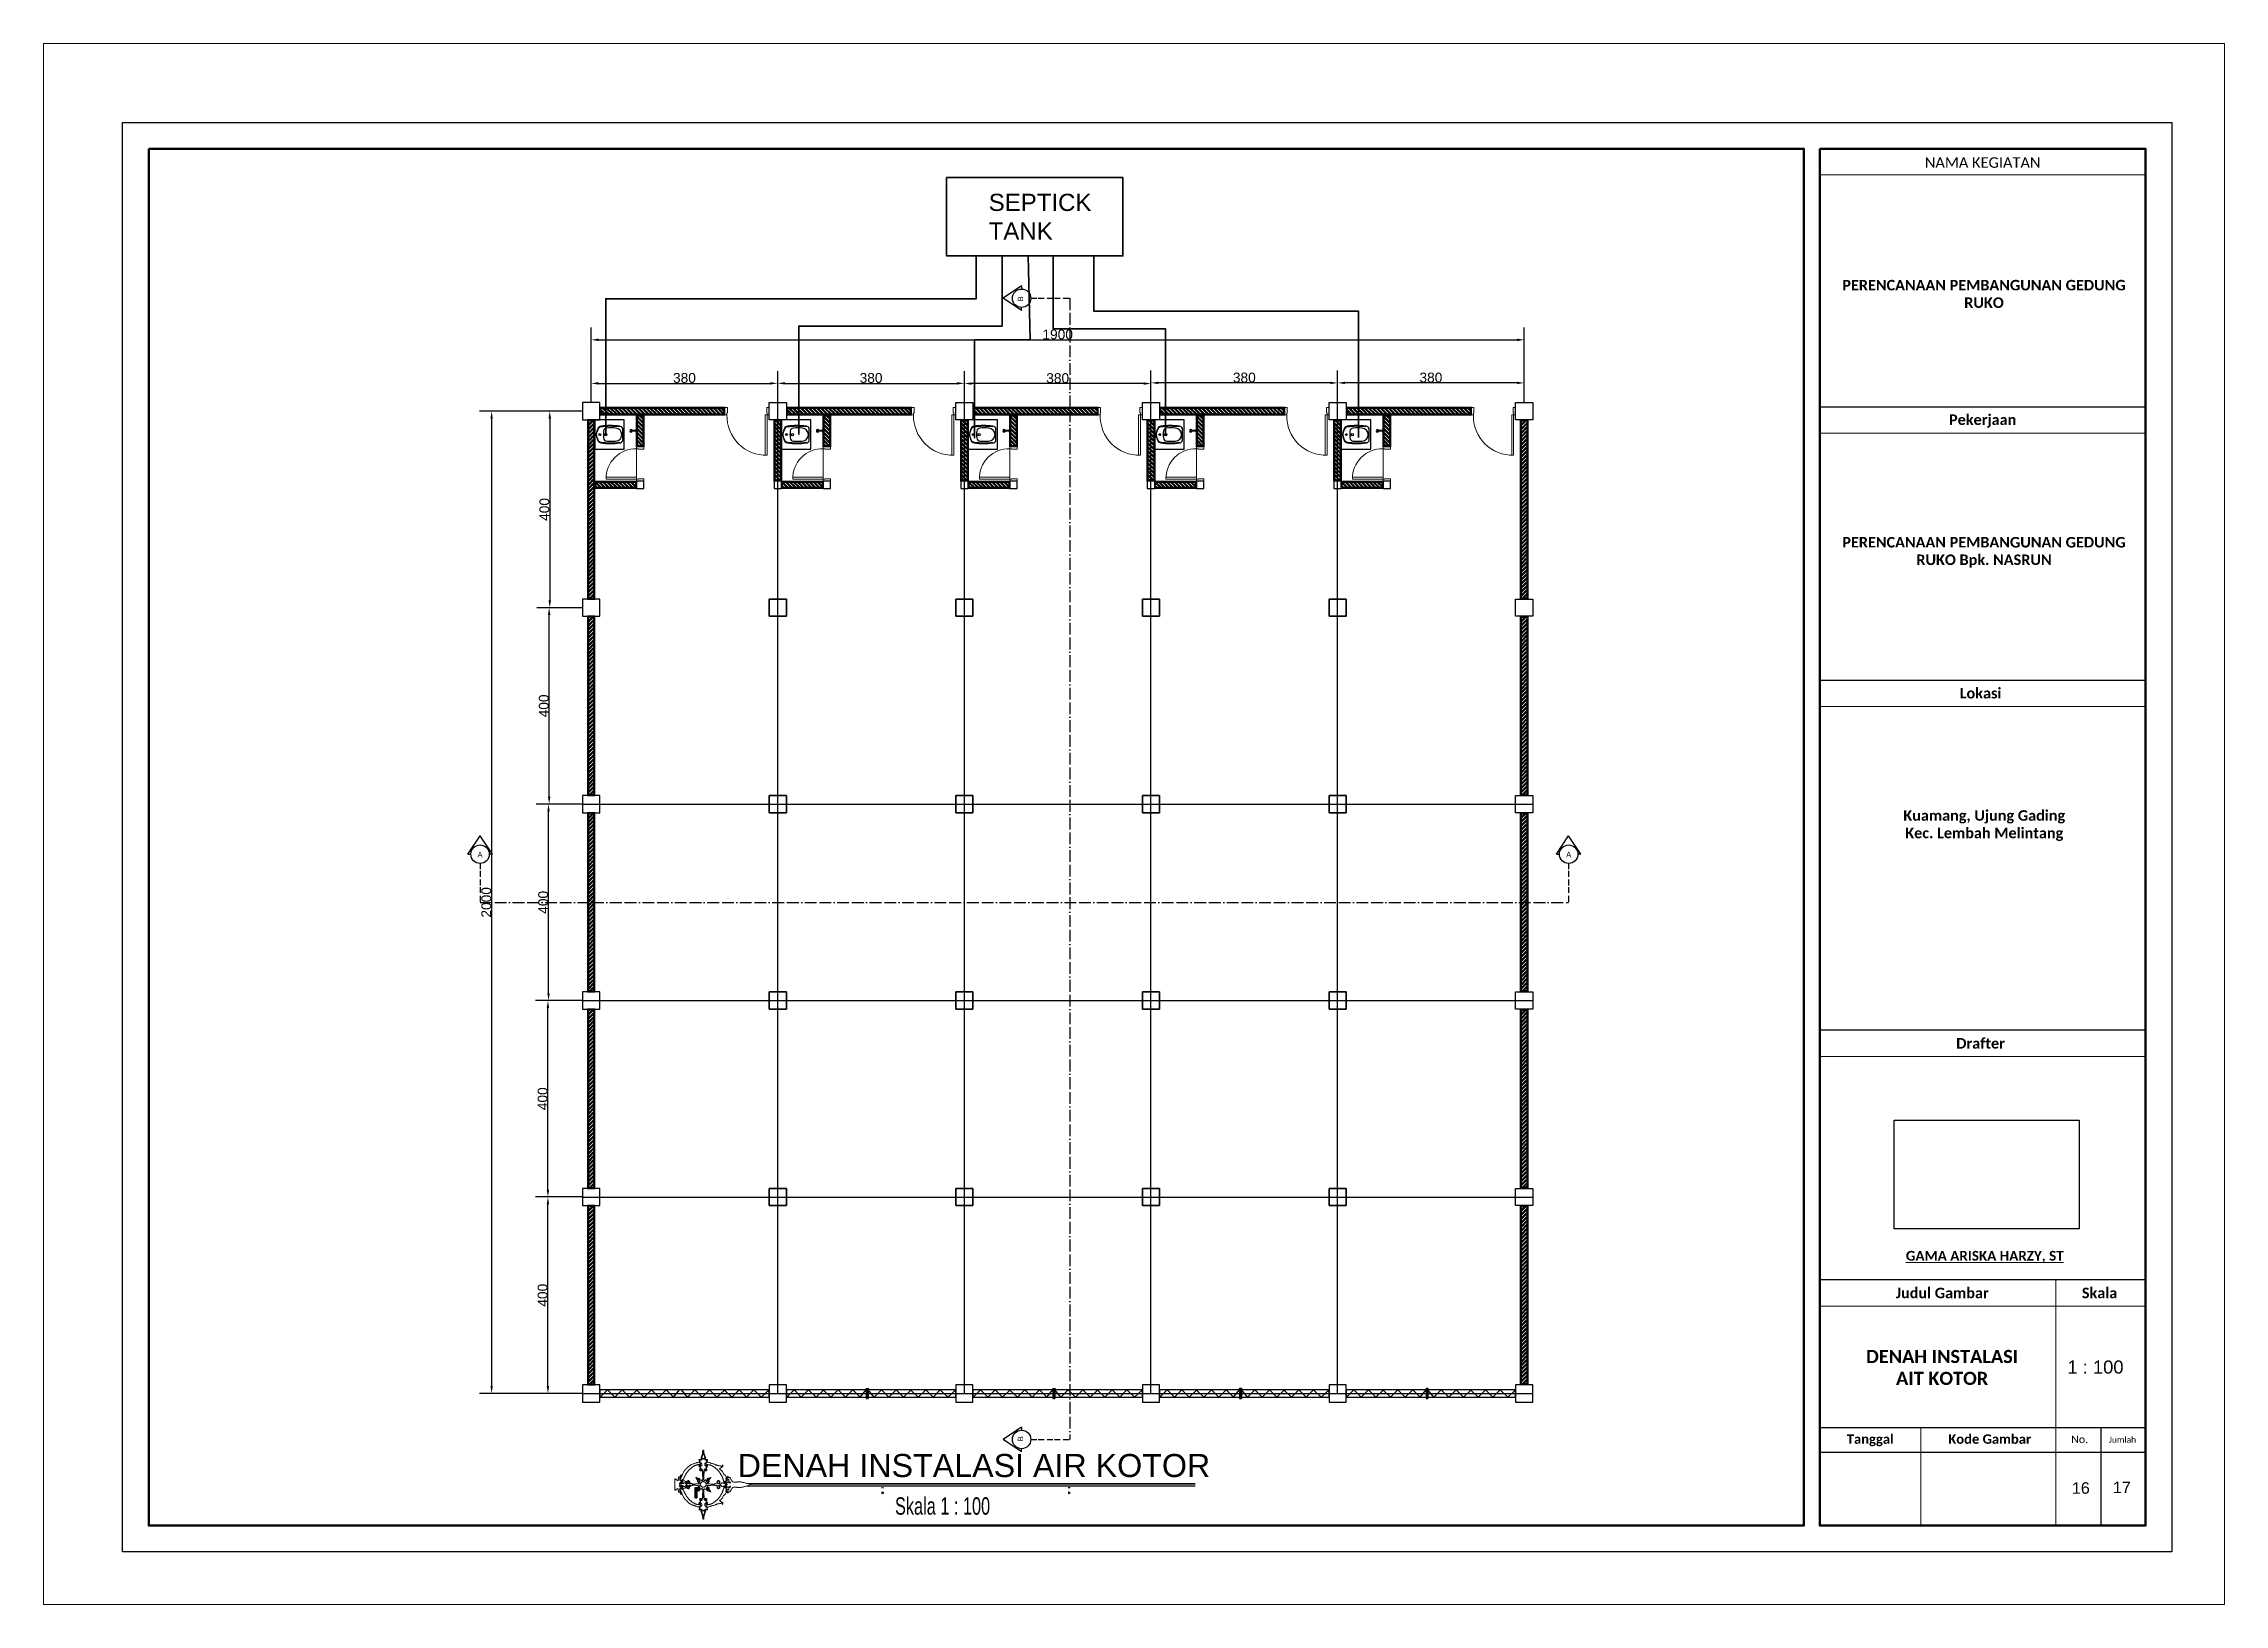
# Model space of a CAD drawing. Header units: centimetres. Extents: x -377343 to 693706, y 194584 to 813780.
# Drawn here: x 202422 to 206863, y 497619 to 500797 of the extents above; entities that cross this region are included whole.
import ezdxf

# ---------------------------------------------------------------- set-up
doc = ezdxf.new("R2010")
doc.units = ezdxf.units.CM
doc.header["$PDMODE"] = 3
doc.linetypes.add('ACAD_ISO11W100', pattern=[33, 12, -3, 12, -3, 0, -3])
for name, color, linetype, lineweight in [('a. line t', 7, 'Continuous', 50), ('DMENSI', 7, 'Continuous', 20), ('Kertas', 252, 'Continuous', 20), ('KUZEN', 130, 'Continuous', 9), ('Legenda', 252, 'Continuous', 20)]:
    doc.layers.add(name, color=color, linetype=linetype, lineweight=lineweight)
doc.layers.add('DINDING', color=231, linetype='Continuous', plot=False)
for name, color, linetype in [('KOLOM', 11, 'Continuous'), ('Layer1', 7, 'Continuous'), ('pintu', 235, 'Continuous'), ('PIPA', 11, 'Continuous'), ('TEXT', 7, 'Continuous')]:
    doc.layers.add(name, color=color, linetype=linetype)
doc.styles.add('ROMANS', font='ROMANS.SHX', dxfattribs={"width": 0.7})
doc.styles.get("Standard").update_dxf_attribs({"font": 'arial.ttf'})
doc.dimstyles.new('ISO-25', dxfattribs={"dimtxt": 2.5, "dimasz": 2.5, "dimexe": 1.25, "dimexo": 0.625, "dimtad": 1, "dimtxsty": 'Standard', "dimcen": 2.5, "dimadec": 0, "dimazin": 0, "dimtfac": 1, "dimtmove": 0, "dimatfit": 3, "dimfxl": 1, "dimarcsym": 0})
picture_1 = doc.add_image_def('image1.jpg', size_in_pixel=(603, 1024))
pattern_1 = [(315, (51704.701, -247.47), (4.041115254, 4.041115254), []), (315, (51704.701, -250.164), (4.041115254, 4.041115254), [])]
pattern_2 = [(315, (52084.701, -247.47), (4.041115254, 4.041115254), []), (315, (52084.701, -250.164), (4.041115254, 4.041115254), [])]
pattern_3 = [(315, (52464.701, -247.47), (4.041115254, 4.041115254), []), (315, (52464.701, -250.164), (4.041115254, 4.041115254), [])]
pattern_4 = [(315, (52844.701, -247.47), (4.041115254, 4.041115254), []), (315, (52844.701, -250.164), (4.041115254, 4.041115254), [])]

msp = doc.modelspace()

# ---------------------------------------------------------------- texts
at = {"layer": 'a. line t', "color": 2}
for s, height, p in [('1 : 100', 26.7515, (206543.168, 498088.547)), ('16', 23.4076, (206552.314, 497843.922)), ('17', 23.4076, (206635.794, 497845.229))]:
    msp.add_text(s, height=height, dxfattribs=at).set_placement(p)
at = {"layer": 'a. line t', "color": 2, "lineweight": 20, "attachment_point": 5}
for s, insert, char_height, width in [('{\\fCandara|b0|i0|c0|p34;NAMA KEGIATAN}', (206370.554, 500554.501), 21.40123, 663.43798), ('{\\fCandara|b1|i0|c0|p34;PERENCANAAN PEMBANGUNAN GEDUNG RUKO}', (206373.273, 500287.002), 21.40123, 580.11409), ('{\\fCandara|b1|i0|c0|p34;Pekerjaan}', (206370.554, 500028.2), 21.40123, 663.43798), ('{\\fCandara|b1|i0|c0|p34;PERENCANAAN PEMBANGUNAN GEDUNG RUKO Bpk. NASRUN}', (206373.273, 499761.023), 21.40123, 580.11409), ('{\\fCandara|b1|i0|c0|p34;Lokasi}', (206366.297, 499473.989), 21.40123, 663.43798), ('{\\fCandara|b1|i0|c0|p34;Kuamang, Ujung Gading\\PKec. Lembah Melintang}', (206373.853, 499204.413), 21.40123, 580.11409), ('{\\fCandara|b1|i0|c0|p34;Drafter}', (206366.297, 498760.998), 21.40123, 663.43798), ('{\\fCandara|b1|i0|c0|p34;\\LGAMA ARISKA HARZY, ST}', (206374.811, 498326.434), 19.87016, 745.3439), ('{\\fCandara|b1|i0|c0|p34;Judul Gambar}', (206288.179, 498252.707), 21.40123, 438.72511), ('{\\fCandara|b1|i0|c0|p34;Skala}', (206608.655, 498252.707), 21.40123, 224.71286)]:
    msp.add_mtext(s, dxfattribs=dict(at, insert=insert, char_height=char_height, width=width))
at = {"layer": 'a. line t', "color": 2, "lineweight": 15, "insert": (206287.979, 498101.048), "char_height": 26.75153, "width": 362.88932, "attachment_point": 5}
msp.add_mtext('{\\fCandara|b1|i0|c0|p34;DENAH INSTALASI AIT KOTOR}', dxfattribs=at)
at = {"layer": 'a. line t', "color": 2, "attachment_point": 1}
for s, insert, char_height, width in [('{\\fCandara|b1|i0|c0|p34;Tanggal}', (206093.833, 497964.948), 19.2611, 336.99008), ('{\\fCandara|b1|i0|c0|p34;Kode Gambar}', (206300.559, 497964.948), 19.2611, 336.99008), ('{\\fCandara|b0|i0|c0|p34;No.}', (206550.949, 497962.45), 15.40888, 32.72331), ('{\\fCandara|b0|i0|c0|p34;Jumlah}', (206627.747, 497960.076), 12.32711, 58.56496)]:
    msp.add_mtext(s, dxfattribs=dict(at, insert=insert, char_height=char_height, width=width))
at = {"layer": 'Layer1', "char_height": 9.38962, "rotation": 90}
for insert, attachment_point in [((204405.733, 500282.051), 3), ((204405.733, 497950.71), 1)]:
    msp.add_mtext_dynamic_manual_height_columns('{\\H1.1667x;B}         ', width=1928.80525, gutter_width=7.825, heights=[0], dxfattribs=dict(at, insert=insert, attachment_point=attachment_point))
at = {"layer": 'Layer1', "char_height": 9.38962}
for insert, attachment_point in [((203305.592, 499151.072), 1), ((205532.755, 499151.072), 3)]:
    msp.add_mtext_dynamic_manual_height_columns('{\\H1.1667x;A}         ', width=1928.80525, gutter_width=7.825, heights=[0], dxfattribs=dict(at, insert=insert, attachment_point=attachment_point))
at = {"layer": 'PIPA', "lineweight": 35, "insert": (204346.518, 500491.018), "char_height": 35, "attachment_point": 1}
msp.add_mtext_dynamic_manual_height_columns('SEPTICK TANK', width=222.9384, gutter_width=12.5, heights=[0], dxfattribs=at)
at = {"layer": 'TEXT', "color": 2}
msp.add_text('DENAH INSTALASI AIR KOTOR', height=46.96188, dxfattribs=at).set_placement((203835.318, 497877.98))
at = {"layer": 'TEXT', "color": 2, "lineweight": 15, "insert": (204155.744, 497836.74), "char_height": 35.44622, "width": 16665.704, "attachment_point": 1, "style": 'ROMANS'}
msp.add_mtext('\\pt3.96;{\\fColonna MT|b0|i0|c0|p82;Skala 1 : 100}', dxfattribs=at)

# ---------------------------------------------------------------- blocks, each defined once
blk = doc.blocks.new('*D117')
at = {"layer": 'Defpoints', "color": 0, "transparency": 16777216}
for p in [(203917, 500105), (203537, 500065.7), (203917, 500065.7)]:
    blk.add_point(p, dxfattribs=at)
at = {"layer": 'Layer1', "color": 0, "lineweight": -2, "transparency": 16777216}
for p, q in [((203537, 500066.3), (203537, 500130)), ((203917, 500066.3), (203917, 500130)), ((203552, 500105), (203902, 500105))]:
    blk.add_line(p, q, dxfattribs=at)
at = {"layer": 'Layer1', "color": 0, "transparency": 16777216}
for points in [[(203552, 500107.5), (203552, 500102.5), (203537, 500105)], [(203902, 500107.5), (203902, 500102.5), (203917, 500105)]]:
    blk.add_solid(points, dxfattribs=at)
at = {"layer": 'Layer1', "color": 0, "transparency": 16777216, "insert": (203727, 500115.9), "char_height": 20, "attachment_point": 5}
blk.add_mtext('380', dxfattribs=at)
blk = doc.blocks.new('*D118')
at = {"layer": 'Defpoints', "color": 0, "transparency": 16777216}
for p in [(204297, 500105), (203917, 500065.7), (204297, 500065.7)]:
    blk.add_point(p, dxfattribs=at)
at = {"layer": 'Layer1', "color": 0, "lineweight": -2, "transparency": 16777216}
for p, q in [((203917, 500066.3), (203917, 500130)), ((204297, 500066.3), (204297, 500130)), ((203932, 500105), (204282, 500105))]:
    blk.add_line(p, q, dxfattribs=at)
at = {"layer": 'Layer1', "color": 0, "transparency": 16777216}
for points in [[(203932, 500107.5), (203932, 500102.5), (203917, 500105)], [(204282, 500107.5), (204282, 500102.5), (204297, 500105)]]:
    blk.add_solid(points, dxfattribs=at)
at = {"layer": 'Layer1', "color": 0, "transparency": 16777216, "insert": (204107, 500115.9), "char_height": 20, "attachment_point": 5}
blk.add_mtext('380', dxfattribs=at)
blk = doc.blocks.new('*D119')
at = {"layer": 'Defpoints', "color": 0, "transparency": 16777216}
for p in [(204297, 500104.6), (204297, 500065.7), (204677, 500065.7)]:
    blk.add_point(p, dxfattribs=at)
at = {"layer": 'Layer1', "color": 0, "lineweight": -2, "transparency": 16777216}
for p, q in [((204297, 500066.3), (204297, 500129.6)), ((204677, 500066.3), (204677, 500129.6)), ((204662, 500104.6), (204312, 500104.6))]:
    blk.add_line(p, q, dxfattribs=at)
at = {"layer": 'Layer1', "color": 0, "transparency": 16777216}
for points in [[(204312, 500107.1), (204312, 500102.1), (204297, 500104.6)], [(204662, 500107.1), (204662, 500102.1), (204677, 500104.6)]]:
    blk.add_solid(points, dxfattribs=at)
at = {"layer": 'Layer1', "color": 0, "transparency": 16777216, "insert": (204487, 500115.5), "char_height": 20, "attachment_point": 5}
blk.add_mtext('380', dxfattribs=at)
blk = doc.blocks.new('*D120')
at = {"layer": 'Defpoints', "color": 0, "transparency": 16777216}
for p in [(204677, 500105.9), (204677, 500065.7), (205057, 500065.7)]:
    blk.add_point(p, dxfattribs=at)
at = {"layer": 'Layer1', "color": 0, "lineweight": -2, "transparency": 16777216}
for p, q in [((204677, 500066.3), (204677, 500130.9)), ((205057, 500066.3), (205057, 500130.9)), ((205042, 500105.9), (204692, 500105.9))]:
    blk.add_line(p, q, dxfattribs=at)
at = {"layer": 'Layer1', "color": 0, "transparency": 16777216}
for points in [[(204692, 500108.4), (204692, 500103.4), (204677, 500105.9)], [(205042, 500108.4), (205042, 500103.4), (205057, 500105.9)]]:
    blk.add_solid(points, dxfattribs=at)
at = {"layer": 'Layer1', "color": 0, "transparency": 16777216, "insert": (204867, 500116.7), "char_height": 20, "attachment_point": 5}
blk.add_mtext('380', dxfattribs=at)
blk = doc.blocks.new('*D121')
at = {"layer": 'Defpoints', "color": 0, "transparency": 16777216}
for p in [(205057, 500105.9), (205057, 500065.7), (205437, 500065.7)]:
    blk.add_point(p, dxfattribs=at)
at = {"layer": 'Layer1', "color": 0, "lineweight": -2, "transparency": 16777216}
for p, q in [((205057, 500066.3), (205057, 500130.9)), ((205437, 500066.3), (205437, 500130.9)), ((205422, 500105.9), (205072, 500105.9))]:
    blk.add_line(p, q, dxfattribs=at)
at = {"layer": 'Layer1', "color": 0, "transparency": 16777216}
for points in [[(205072, 500108.4), (205072, 500103.4), (205057, 500105.9)], [(205422, 500108.4), (205422, 500103.4), (205437, 500105.9)]]:
    blk.add_solid(points, dxfattribs=at)
at = {"layer": 'Layer1', "color": 0, "transparency": 16777216, "insert": (205247, 500116.7), "char_height": 20, "attachment_point": 5}
blk.add_mtext('380', dxfattribs=at)
blk = doc.blocks.new('*D115')
at = {"layer": 'Defpoints', "color": 0, "transparency": 16777216}
for p in [(205437, 500193.6), (203537, 500065.7), (205437, 500065.7)]:
    blk.add_point(p, dxfattribs=at)
at = {"layer": 'Layer1', "color": 0, "lineweight": -2, "transparency": 16777216}
for p, q in [((203537, 500066.3), (203537, 500218.6)), ((205437, 500066.3), (205437, 500218.6)), ((203552, 500193.6), (205422, 500193.6))]:
    blk.add_line(p, q, dxfattribs=at)
at = {"layer": 'Layer1', "color": 0, "transparency": 16777216}
for points in [[(203552, 500196.1), (203552, 500191.1), (203537, 500193.6)], [(205422, 500196.1), (205422, 500191.1), (205437, 500193.6)]]:
    blk.add_solid(points, dxfattribs=at)
at = {"layer": 'Layer1', "color": 0, "transparency": 16777216, "insert": (204487, 500204.4), "char_height": 20, "attachment_point": 5}
blk.add_mtext('1900', dxfattribs=at)
blk = doc.blocks.new('*D122')
at = {"layer": 'Defpoints', "color": 0, "transparency": 16777216}
for p in [(203519.5, 500048.2), (203452.7, 499648.2), (203519.5, 499648.2)]:
    blk.add_point(p, dxfattribs=at)
at = {"layer": 'Layer1', "color": 0, "lineweight": -2, "transparency": 16777216}
for p, q in [((203518.9, 500048.2), (203427.7, 500048.2)), ((203452.7, 500033.2), (203452.7, 499663.2)), ((203518.9, 499648.2), (203427.7, 499648.2))]:
    blk.add_line(p, q, dxfattribs=at)
at = {"layer": 'Layer1', "color": 0, "transparency": 16777216}
for points in [[(203450.2, 500033.2), (203455.2, 500033.2), (203452.7, 500048.2)], [(203450.2, 499663.2), (203455.2, 499663.2), (203452.7, 499648.2)]]:
    blk.add_solid(points, dxfattribs=at)
at = {"layer": 'Layer1', "color": 0, "transparency": 16777216, "insert": (203441.9, 499848.2), "char_height": 20, "attachment_point": 5, "rotation": 90}
blk.add_mtext('400', dxfattribs=at)
blk = doc.blocks.new('*D123')
at = {"layer": 'Defpoints', "color": 0, "transparency": 16777216}
for p in [(203451.5, 499648.2), (203519.5, 499648.2), (203519.5, 499248.2)]:
    blk.add_point(p, dxfattribs=at)
at = {"layer": 'Layer1', "color": 0, "lineweight": -2, "transparency": 16777216}
for p, q in [((203518.9, 499648.2), (203426.5, 499648.2)), ((203451.5, 499263.2), (203451.5, 499633.2)), ((203518.9, 499248.2), (203426.5, 499248.2))]:
    blk.add_line(p, q, dxfattribs=at)
at = {"layer": 'Layer1', "color": 0, "transparency": 16777216}
for points in [[(203449, 499633.2), (203454, 499633.2), (203451.5, 499648.2)], [(203449, 499263.2), (203454, 499263.2), (203451.5, 499248.2)]]:
    blk.add_solid(points, dxfattribs=at)
at = {"layer": 'Layer1', "color": 0, "transparency": 16777216, "insert": (203440.7, 499448.2), "char_height": 20, "attachment_point": 5, "rotation": 90}
blk.add_mtext('400', dxfattribs=at)
blk = doc.blocks.new('*D124')
at = {"layer": 'Defpoints', "color": 0, "transparency": 16777216}
for p in [(203450.2, 499248.2), (203518.9, 499248.2), (203519.5, 498848.2)]:
    blk.add_point(p, dxfattribs=at)
at = {"layer": 'Layer1', "color": 0, "lineweight": -2, "transparency": 16777216}
for p, q in [((203518.3, 499248.2), (203425.2, 499248.2)), ((203450.2, 498863.2), (203450.2, 499233.2)), ((203518.9, 498848.2), (203425.2, 498848.2))]:
    blk.add_line(p, q, dxfattribs=at)
at = {"layer": 'Layer1', "color": 0, "transparency": 16777216}
for points in [[(203447.7, 499233.2), (203452.7, 499233.2), (203450.2, 499248.2)], [(203447.7, 498863.2), (203452.7, 498863.2), (203450.2, 498848.2)]]:
    blk.add_solid(points, dxfattribs=at)
at = {"layer": 'Layer1', "color": 0, "transparency": 16777216, "insert": (203439.4, 499048.2), "char_height": 20, "attachment_point": 5, "rotation": 90}
blk.add_mtext('400', dxfattribs=at)
blk = doc.blocks.new('*D113')
at = {"layer": 'Defpoints', "color": 0, "transparency": 16777216}
for p in [(203449, 498848.2), (203518.9, 498848.2), (203519.5, 498448.2)]:
    blk.add_point(p, dxfattribs=at)
at = {"layer": 'Layer1', "color": 0, "lineweight": -2, "transparency": 16777216}
for p, q in [((203518.3, 498848.2), (203424, 498848.2)), ((203449, 498463.2), (203449, 498833.2)), ((203518.9, 498448.2), (203424, 498448.2))]:
    blk.add_line(p, q, dxfattribs=at)
at = {"layer": 'Layer1', "color": 0, "transparency": 16777216}
for points in [[(203446.5, 498833.2), (203451.5, 498833.2), (203449, 498848.2)], [(203446.5, 498463.2), (203451.5, 498463.2), (203449, 498448.2)]]:
    blk.add_solid(points, dxfattribs=at)
at = {"layer": 'Layer1', "color": 0, "transparency": 16777216, "insert": (203438.2, 498648.2), "char_height": 20, "attachment_point": 5, "rotation": 90}
blk.add_mtext('400', dxfattribs=at)
blk = doc.blocks.new('*D116')
at = {"layer": 'Defpoints', "color": 0, "transparency": 16777216}
for p in [(203449, 498448.2), (203519.5, 498448.2), (203519.5, 498048.2)]:
    blk.add_point(p, dxfattribs=at)
at = {"layer": 'Layer1', "color": 0, "lineweight": -2, "transparency": 16777216}
for p, q in [((203518.9, 498448.2), (203424, 498448.2)), ((203449, 498063.2), (203449, 498433.2)), ((203518.9, 498048.2), (203424, 498048.2))]:
    blk.add_line(p, q, dxfattribs=at)
at = {"layer": 'Layer1', "color": 0, "transparency": 16777216}
for points in [[(203446.5, 498433.2), (203451.5, 498433.2), (203449, 498448.2)], [(203446.5, 498063.2), (203451.5, 498063.2), (203449, 498048.2)]]:
    blk.add_solid(points, dxfattribs=at)
at = {"layer": 'Layer1', "color": 0, "transparency": 16777216, "insert": (203438.2, 498248.2), "char_height": 20, "attachment_point": 5, "rotation": 90}
blk.add_mtext('400', dxfattribs=at)
blk = doc.blocks.new('*D114')
at = {"layer": 'Defpoints', "color": 0, "transparency": 16777216}
for p in [(203519.5, 500048.2), (203334.3, 498048.2), (203518.9, 498048.2)]:
    blk.add_point(p, dxfattribs=at)
at = {"layer": 'Layer1', "color": 0, "lineweight": -2, "transparency": 16777216}
for p, q in [((203518.9, 500048.2), (203309.3, 500048.2)), ((203334.3, 500033.2), (203334.3, 498063.2)), ((203518.3, 498048.2), (203309.3, 498048.2))]:
    blk.add_line(p, q, dxfattribs=at)
at = {"layer": 'Layer1', "color": 0, "transparency": 16777216}
for points in [[(203331.8, 500033.2), (203336.8, 500033.2), (203334.3, 500048.2)], [(203331.8, 498063.2), (203336.8, 498063.2), (203334.3, 498048.2)]]:
    blk.add_solid(points, dxfattribs=at)
at = {"layer": 'Layer1', "color": 0, "transparency": 16777216, "insert": (203323.5, 499048.2), "char_height": 20, "attachment_point": 5, "rotation": 90}
blk.add_mtext('2000', dxfattribs=at)

# ---------------------------------------------------------------- dimensions: what is measured, and where the dimension line sits
at = {"layer": 'Layer1'}
for base, p1, p2, picture, middle in [((205437.001, 500193.551), (203537.001, 500065.691), (205437.001, 500065.691), '*D115', (204487.001, 500204.387)), ((203917.001, 500105.035), (203537.001, 500065.691), (203917.001, 500065.691), '*D117', (203727.001, 500115.879)), ((204297.001, 500105.035), (203917.001, 500065.691), (204297.001, 500065.691), '*D118', (204107.001, 500115.879)), ((204297.001, 500104.619), (204677.001, 500065.691), (204297.001, 500065.691), '*D119', (204487.001, 500115.462)), ((204677.001, 500105.869), (205057.001, 500065.691), (204677.001, 500065.691), '*D120', (204867.001, 500116.712)), ((205057.001, 500105.869), (205437.001, 500065.691), (205057.001, 500065.691), '*D121', (205247.001, 500116.712))]:
    dim = msp.add_linear_dim(base=base, p1=p1, p2=p2, dimstyle='ISO-25', override={"dimtxt": 20, "dimasz": 15, "dimexe": 25}, dxfattribs=at)
    dim.commit()
    dim.dimension.update_dxf_attribs({"geometry": picture, "text_midpoint": middle})
for base, p1, p2, picture, middle in [((203334.318, 498048.191), (203519.501, 500048.191), (203518.876, 498048.191), '*D114', (203323.482, 499048.191)), ((203452.748, 499648.191), (203519.501, 500048.191), (203519.501, 499648.191), '*D122', (203441.912, 499848.191)), ((203451.498, 499648.191), (203519.501, 499248.191), (203519.501, 499648.191), '*D123', (203440.662, 499448.191)), ((203450.248, 499248.191), (203519.501, 498848.191), (203518.876, 499248.191), '*D124', (203439.412, 499048.191)), ((203448.998, 498848.191), (203519.501, 498448.191), (203518.876, 498848.191), '*D113', (203438.162, 498648.191)), ((203448.998, 498448.191), (203519.501, 498048.191), (203519.501, 498448.191), '*D116', (203438.162, 498248.191))]:
    dim = msp.add_linear_dim(base=base, p1=p1, p2=p2, angle=90, dimstyle='ISO-25', override={"dimtxt": 20, "dimasz": 15, "dimexe": 25}, dxfattribs=at)
    dim.commit()
    dim.dimension.update_dxf_attribs({"geometry": picture, "text_midpoint": middle})

# ---------------------------------------------------------------- hatches: boundary and pattern name
at = {"layer": 'Layer1', "true_color": 0x939598}
h = msp.add_hatch(dxfattribs=at)
h.set_pattern_fill('ANSI32', color=252, scale=0.6, angle=-90)
h.set_pattern_definition(pattern_1)
h.paths.add_polyline_path([(203642.501, 500038.691), (203631.501, 500038.691), (203631.501, 499977.691), (203642.501, 499977.691)])
h.paths.add_polyline_path([(203627.501, 499903.691), (203546.501, 499903.691), (203546.501, 499892.691), (203627.501, 499892.691)])
h = msp.add_hatch(dxfattribs=at)
h.set_pattern_fill('ANSI32', color=252, scale=0.6, angle=-90)
h.set_pattern_definition([(315, (-290273.1476, 652447.3933), (4.041115254, 4.041115254), []), (315, (-290273.1476, 652444.699), (4.041115254, 4.041115254), [])])
h.paths.add_polyline_path([(203807.501, 500042.691), (203807.501, 500053.691), (203556.501, 500053.691), (203556.501, 500042.691)])
h = msp.add_hatch(dxfattribs=at)
h.set_pattern_fill('ANSI32', color=252, scale=0.6, angle=-90)
h.set_pattern_definition(pattern_2)
h.paths.add_polyline_path([(204022.501, 500038.691), (204011.501, 500038.691), (204011.501, 499977.691), (204022.501, 499977.691)])
h.paths.add_polyline_path([(204007.501, 499903.691), (203926.501, 499903.691), (203926.501, 499892.691), (204007.501, 499892.691)])
h = msp.add_hatch(dxfattribs=at)
h.set_pattern_fill('ANSI32', color=252, scale=0.6, angle=-90)
h.set_pattern_definition([(315, (-289893.1476, 652447.3933), (4.041115254, 4.041115254), []), (315, (-289893.1476, 652444.699), (4.041115254, 4.041115254), [])])
h.paths.add_polyline_path([(204187.501, 500042.691), (204187.501, 500053.691), (203936.501, 500053.691), (203936.501, 500042.691)])
h = msp.add_hatch(dxfattribs=at)
h.set_pattern_fill('ANSI32', color=252, scale=0.6, angle=-90)
h.set_pattern_definition(pattern_3)
h.paths.add_polyline_path([(204402.501, 500038.691), (204391.501, 500038.691), (204391.501, 499977.691), (204402.501, 499977.691)])
h.paths.add_polyline_path([(204387.501, 499903.691), (204306.501, 499903.691), (204306.501, 499892.691), (204387.501, 499892.691)])
h = msp.add_hatch(dxfattribs=at)
h.set_pattern_fill('ANSI32', color=252, scale=0.6, angle=-90)
h.set_pattern_definition([(315, (-289513.1476, 652447.3933), (4.041115254, 4.041115254), []), (315, (-289513.1476, 652444.699), (4.041115254, 4.041115254), [])])
h.paths.add_polyline_path([(204567.501, 500042.691), (204567.501, 500053.691), (204316.501, 500053.691), (204316.501, 500042.691)])
h = msp.add_hatch(dxfattribs=at)
h.set_pattern_fill('ANSI32', color=252, scale=0.6, angle=-90)
h.set_pattern_definition(pattern_4)
h.paths.add_polyline_path([(204782.501, 500038.691), (204771.501, 500038.691), (204771.501, 499977.691), (204782.501, 499977.691)])
h.paths.add_polyline_path([(204767.501, 499903.691), (204686.501, 499903.691), (204686.501, 499892.691), (204767.501, 499892.691)])
h = msp.add_hatch(dxfattribs=at)
h.set_pattern_fill('ANSI32', color=252, scale=0.6, angle=-90)
h.set_pattern_definition([(315, (-289133.1476, 652447.3933), (4.041115254, 4.041115254), []), (315, (-289133.1476, 652444.699), (4.041115254, 4.041115254), [])])
h.paths.add_polyline_path([(204947.501, 500042.691), (204947.501, 500053.691), (204696.501, 500053.691), (204696.501, 500042.691)])
h = msp.add_hatch(dxfattribs=at)
h.set_pattern_fill('ANSI32', color=252, scale=0.6, angle=-90)
h.set_pattern_definition([(315, (53224.701, -247.47), (4.041115254, 4.041115254), []), (315, (53224.701, -250.164), (4.041115254, 4.041115254), [])])
h.paths.add_polyline_path([(205162.501, 500038.691), (205151.501, 500038.691), (205151.501, 499977.691), (205162.501, 499977.691)])
h.paths.add_polyline_path([(205147.501, 499903.691), (205066.501, 499903.691), (205066.501, 499892.691), (205147.501, 499892.691)])
h = msp.add_hatch(dxfattribs=at)
h.set_pattern_fill('ANSI32', color=252, scale=0.6, angle=-90)
h.set_pattern_definition([(315, (-288753.1476, 652447.3933), (4.041115254, 4.041115254), []), (315, (-288753.1476, 652444.699), (4.041115254, 4.041115254), [])])
h.paths.add_polyline_path([(205327.501, 500042.691), (205327.501, 500053.691), (205076.501, 500053.691), (205076.501, 500042.691)])
h = msp.add_hatch(dxfattribs=at)
h.set_pattern_fill('ANSI32', color=252, scale=0.6)
h.set_pattern_definition([(45, (51137.798, 5838.043), (-4.041115254, 4.041115254), []), (45, (51140.4923, 5838.043), (-4.041115254, 4.041115254), [])])
h.paths.add_polyline_path([(203542.501, 500028.691), (203531.501, 500028.691), (203531.501, 499667.691), (203542.501, 499667.691)])
h = msp.add_hatch(dxfattribs=at)
h.set_pattern_fill('ANSI32', color=252, scale=0.6, angle=-90)
h.set_pattern_definition(pattern_1)
h.paths.add_polyline_path([(203922.501, 500028.691), (203917.001, 500028.691), (203917.001, 499907.691), (203922.501, 499907.691)])
h.paths.add_polyline_path([(203917.001, 500028.691), (203911.501, 500028.691), (203911.501, 499907.691), (203917.001, 499907.691)])
h = msp.add_hatch(dxfattribs=at)
h.set_pattern_fill('ANSI32', color=252, scale=0.6, angle=-90)
h.set_pattern_definition(pattern_2)
h.paths.add_polyline_path([(204302.501, 500028.691), (204297.001, 500028.691), (204297.001, 499907.691), (204302.501, 499907.691)])
h.paths.add_polyline_path([(204297.001, 500028.691), (204291.501, 500028.691), (204291.501, 499907.691), (204297.001, 499907.691)])
h = msp.add_hatch(dxfattribs=at)
h.set_pattern_fill('ANSI32', color=252, scale=0.6, angle=-90)
h.set_pattern_definition(pattern_3)
h.paths.add_polyline_path([(204682.501, 500028.691), (204677.001, 500028.691), (204677.001, 499907.691), (204682.501, 499907.691)])
h.paths.add_polyline_path([(204677.001, 500028.691), (204671.501, 500028.691), (204671.501, 499907.691), (204677.001, 499907.691)])
h = msp.add_hatch(dxfattribs=at)
h.set_pattern_fill('ANSI32', color=252, scale=0.6, angle=-90)
h.set_pattern_definition(pattern_4)
h.paths.add_polyline_path([(205062.501, 500028.691), (205057.001, 500028.691), (205057.001, 499907.691), (205062.501, 499907.691)])
h.paths.add_polyline_path([(205057.001, 500028.691), (205051.501, 500028.691), (205051.501, 499907.691), (205057.001, 499907.691)])
h = msp.add_hatch(dxfattribs=at)
h.set_pattern_fill('ANSI32', color=252, scale=0.6)
h.set_pattern_definition([(45, (50757.798, 5838.043), (-4.041115254, 4.041115254), []), (45, (50760.4923, 5838.043), (-4.041115254, 4.041115254), [])])
h.paths.add_polyline_path([(205431.501, 500028.691), (205442.501, 500028.691), (205442.501, 499667.691), (205431.501, 499667.691)])
h = msp.add_hatch(dxfattribs=at)
h.set_pattern_fill('ANSI32', color=252, scale=0.6)
h.set_pattern_definition([(45, (51137.798, 5438.043), (-4.041115254, 4.041115254), []), (45, (51140.4923, 5438.043), (-4.041115254, 4.041115254), [])])
h.paths.add_polyline_path([(203542.501, 499628.691), (203531.501, 499628.691), (203531.501, 499267.691), (203542.501, 499267.691)])
h = msp.add_hatch(dxfattribs=at)
h.set_pattern_fill('ANSI32', color=252, scale=0.6)
h.set_pattern_definition([(45, (50757.798, 5438.043), (-4.041115254, 4.041115254), []), (45, (50760.4923, 5438.043), (-4.041115254, 4.041115254), [])])
h.paths.add_polyline_path([(205431.501, 499628.691), (205442.501, 499628.691), (205442.501, 499267.691), (205431.501, 499267.691)])
h = msp.add_hatch(dxfattribs=at)
h.set_pattern_fill('ANSI32', color=252, scale=0.6)
h.set_pattern_definition([(45, (51137.798, 5038.043), (-4.041115254, 4.041115254), []), (45, (51140.4923, 5038.043), (-4.041115254, 4.041115254), [])])
h.paths.add_polyline_path([(203542.501, 499228.691), (203531.501, 499228.691), (203531.501, 498867.691), (203542.501, 498867.691)])
h = msp.add_hatch(dxfattribs=at)
h.set_pattern_fill('ANSI32', color=252, scale=0.6)
h.set_pattern_definition([(45, (50757.798, 5038.043), (-4.041115254, 4.041115254), []), (45, (50760.4923, 5038.043), (-4.041115254, 4.041115254), [])])
h.paths.add_polyline_path([(205431.501, 499228.691), (205442.501, 499228.691), (205442.501, 498867.691), (205431.501, 498867.691)])
h = msp.add_hatch(dxfattribs=at)
h.set_pattern_fill('ANSI32', color=252, scale=0.6)
h.set_pattern_definition([(45, (51137.798, 4638.043), (-4.041115254, 4.041115254), []), (45, (51140.4923, 4638.043), (-4.041115254, 4.041115254), [])])
h.paths.add_polyline_path([(203542.501, 498828.691), (203531.501, 498828.691), (203531.501, 498467.691), (203542.501, 498467.691)])
h = msp.add_hatch(dxfattribs=at)
h.set_pattern_fill('ANSI32', color=252, scale=0.6)
h.set_pattern_definition([(45, (50757.798, 4638.043), (-4.041115254, 4.041115254), []), (45, (50760.4923, 4638.043), (-4.041115254, 4.041115254), [])])
h.paths.add_polyline_path([(205431.501, 498828.691), (205442.501, 498828.691), (205442.501, 498467.691), (205431.501, 498467.691)])
h = msp.add_hatch(dxfattribs=at)
h.set_pattern_fill('ANSI32', color=252, scale=0.6)
h.set_pattern_definition([(45, (51137.798, 4238.043), (-4.041115254, 4.041115254), []), (45, (51140.4923, 4238.043), (-4.041115254, 4.041115254), [])])
h.paths.add_polyline_path([(203542.501, 498428.691), (203531.501, 498428.691), (203531.501, 498067.691), (203542.501, 498067.691)])
h = msp.add_hatch(dxfattribs=at)
h.set_pattern_fill('ANSI32', color=252, scale=0.6)
h.set_pattern_definition([(45, (50757.798, 4238.043), (-4.041115254, 4.041115254), []), (45, (50760.4923, 4238.043), (-4.041115254, 4.041115254), [])])
h.paths.add_polyline_path([(205431.501, 498428.691), (205442.501, 498428.691), (205442.501, 498067.691), (205431.501, 498067.691)])

# ---------------------------------------------------------------- linework, layer by layer
for p, q in [((203601.193, 499988.035), (203601.193, 500013.347)), ((203618.171, 500008.847), (203618.171, 500007.535)), ((203628.185, 500008.847), (203618.171, 500008.847)), ((203628.185, 500007.535), (203618.171, 500007.535)), ((203628.185, 500010.824), (203628.185, 500005.558)), ((203628.185, 500010.824), (203629.529, 500010.824)), ((203628.185, 500005.558), (203629.472, 500005.558)), ((203981.193, 499988.035), (203981.193, 500013.347)), ((203998.171, 500008.847), (203998.171, 500007.535)), ((204008.185, 500008.847), (203998.171, 500008.847)), ((204008.185, 500007.535), (203998.171, 500007.535)), ((204008.185, 500010.824), (204008.185, 500005.558)), ((204008.185, 500010.824), (204009.529, 500010.824)), ((204008.185, 500005.558), (204009.472, 500005.558)), ((204361.193, 499988.035), (204361.193, 500013.347)), ((204378.171, 500008.847), (204378.171, 500007.535)), ((204388.185, 500008.847), (204378.171, 500008.847)), ((204388.185, 500007.535), (204378.171, 500007.535)), ((204388.185, 500010.824), (204388.185, 500005.558)), ((204388.185, 500010.824), (204389.529, 500010.824)), ((204388.185, 500005.558), (204389.472, 500005.558)), ((204741.193, 499988.035), (204741.193, 500013.347)), ((204758.171, 500008.847), (204758.171, 500007.535)), ((204768.185, 500008.847), (204758.171, 500008.847)), ((204768.185, 500007.535), (204758.171, 500007.535)), ((204768.185, 500010.824), (204768.185, 500005.558)), ((204768.185, 500010.824), (204769.529, 500010.824)), ((204768.185, 500005.558), (204769.472, 500005.558)), ((205121.193, 499988.035), (205121.193, 500013.347)), ((205138.171, 500008.847), (205138.171, 500007.535)), ((205148.185, 500008.847), (205138.171, 500008.847)), ((205148.185, 500007.535), (205138.171, 500007.535)), ((205148.185, 500010.824), (205148.185, 500005.558)), ((205148.185, 500010.824), (205149.529, 500010.824)), ((205148.185, 500005.558), (205149.472, 500005.558))]:
    msp.add_line(p, q)
for points in [[(203604.501, 499970.691), (203604.501, 500030.691), (203544.501, 500030.691), (203544.501, 499970.691)], [(203984.501, 499970.691), (203984.501, 500030.691), (203924.501, 500030.691), (203924.501, 499970.691)], [(204364.501, 499970.691), (204364.501, 500030.691), (204304.501, 500030.691), (204304.501, 499970.691)], [(204744.501, 499970.691), (204744.501, 500030.691), (204684.501, 500030.691), (204684.501, 499970.691)], [(205124.501, 499970.691), (205124.501, 500030.691), (205064.501, 500030.691), (205064.501, 499970.691)]]:
    msp.add_lwpolyline(points, close=True)
for points in [[(203601.193, 500013.347, 0.24853964), (203595.171, 500017.802), (203594.77, 500017.852, 0.06363598), (203556.742, 500017.695, 0.2535483), (203550.682, 500013.07, 0.04575275), (203547.121, 500002.707, 0.05994477), (203546.879, 500000.691, 0.05994477), (203547.121, 499998.675, 0.04575275), (203550.682, 499988.312, 0.2535483), (203556.742, 499983.687, 0.06363598), (203594.77, 499983.53), (203595.171, 499983.58, 0.24853964), (203601.193, 499988.035)], [(203556.928, 500016.205, 0.27125498), (203550.475, 500011.334, 0.03872675), (203547.607, 500002.589, 0.05994477), (203547.379, 500000.691, 0.05994477), (203547.607, 499998.793, 0.03872675), (203550.475, 499990.048, 0.27125498), (203556.928, 499985.177, 0.00181555), (203556.974, 499985.169)], [(203981.193, 500013.347, 0.24853964), (203975.171, 500017.802), (203974.77, 500017.852, 0.06363598), (203936.742, 500017.695, 0.2535483), (203930.682, 500013.07, 0.04575275), (203927.121, 500002.707, 0.05994477), (203926.879, 500000.691, 0.05994477), (203927.121, 499998.675, 0.04575275), (203930.682, 499988.312, 0.2535483), (203936.742, 499983.687, 0.06363598), (203974.77, 499983.53), (203975.171, 499983.58, 0.24853964), (203981.193, 499988.035)], [(203936.928, 500016.205, 0.27125498), (203930.475, 500011.334, 0.03872675), (203927.607, 500002.589, 0.05994477), (203927.379, 500000.691, 0.05994477), (203927.607, 499998.793, 0.03872675), (203930.475, 499990.048, 0.27125498), (203936.928, 499985.177, 0.00181555), (203936.974, 499985.169)], [(204361.193, 500013.347, 0.24853964), (204355.171, 500017.802), (204354.77, 500017.852, 0.06363598), (204316.742, 500017.695, 0.2535483), (204310.682, 500013.07, 0.04575275), (204307.121, 500002.707, 0.05994477), (204306.879, 500000.691, 0.05994477), (204307.121, 499998.675, 0.04575275), (204310.682, 499988.312, 0.2535483), (204316.742, 499983.687, 0.06363598), (204354.77, 499983.53), (204355.171, 499983.58, 0.24853964), (204361.193, 499988.035)], [(204316.928, 500016.205, 0.27125498), (204310.475, 500011.334, 0.03872675), (204307.607, 500002.589, 0.05994477), (204307.379, 500000.691, 0.05994477), (204307.607, 499998.793, 0.03872675), (204310.475, 499990.048, 0.27125498), (204316.928, 499985.177, 0.00181555), (204316.974, 499985.169)], [(204741.193, 500013.347, 0.24853964), (204735.171, 500017.802), (204734.77, 500017.852, 0.06363598), (204696.742, 500017.695, 0.2535483), (204690.682, 500013.07, 0.04575275), (204687.121, 500002.707, 0.05994477), (204686.879, 500000.691, 0.05994477), (204687.121, 499998.675, 0.04575275), (204690.682, 499988.312, 0.2535483), (204696.742, 499983.687, 0.06363598), (204734.77, 499983.53), (204735.171, 499983.58, 0.24853964), (204741.193, 499988.035)], [(204696.928, 500016.205, 0.27125498), (204690.475, 500011.334, 0.03872675), (204687.607, 500002.589, 0.05994477), (204687.379, 500000.691, 0.05994477), (204687.607, 499998.793, 0.03872675), (204690.475, 499990.048, 0.27125498), (204696.928, 499985.177, 0.00181555), (204696.974, 499985.169)], [(205121.193, 500013.347, 0.24853964), (205115.171, 500017.802), (205114.77, 500017.852, 0.06363598), (205076.742, 500017.695, 0.2535483), (205070.682, 500013.07, 0.04575275), (205067.121, 500002.707, 0.05994477), (205066.879, 500000.691, 0.05994477), (205067.121, 499998.675, 0.04575275), (205070.682, 499988.312, 0.2535483), (205076.742, 499983.687, 0.06363598), (205114.77, 499983.53), (205115.171, 499983.58, 0.24853964), (205121.193, 499988.035)], [(205076.928, 500016.205, 0.27125498), (205070.475, 500011.334, 0.03872675), (205067.607, 500002.589, 0.05994477), (205067.379, 500000.691, 0.05994477), (205067.607, 499998.793, 0.03872675), (205070.475, 499990.048, 0.27125498), (205076.928, 499985.177, 0.00181555), (205076.974, 499985.169)]]:
    msp.add_lwpolyline(points, format="xyb")
for points in [[(203568.776, 499987.403, 0.03021877), (203586.891, 499987.416, 0.39642896), (203599.379, 500000.691, 0.39642896), (203586.891, 500013.966, 0.03021877), (203568.776, 500013.979, 0.37155213), (203562.221, 500007.607, 0.02474456), (203561.879, 500000.691, 0.02474456), (203562.221, 499993.775, 0.37155213)], [(203948.776, 499987.403, 0.03021877), (203966.891, 499987.416, 0.39642896), (203979.379, 500000.691, 0.39642896), (203966.891, 500013.966, 0.03021877), (203948.776, 500013.979, 0.37155213), (203942.221, 500007.607, 0.02474456), (203941.879, 500000.691, 0.02474456), (203942.221, 499993.775, 0.37155213)], [(204328.776, 499987.403, 0.03021877), (204346.891, 499987.416, 0.39642896), (204359.379, 500000.691, 0.39642896), (204346.891, 500013.966, 0.03021877), (204328.776, 500013.979, 0.37155213), (204322.221, 500007.607, 0.02474456), (204321.879, 500000.691, 0.02474456), (204322.221, 499993.775, 0.37155213)], [(204708.776, 499987.403, 0.03021877), (204726.891, 499987.416, 0.39642896), (204739.379, 500000.691, 0.39642896), (204726.891, 500013.966, 0.03021877), (204708.776, 500013.979, 0.37155213), (204702.221, 500007.607, 0.02474456), (204701.879, 500000.691, 0.02474456), (204702.221, 499993.775, 0.37155213)], [(205088.776, 499987.403, 0.03021877), (205106.891, 499987.416, 0.39642896), (205119.379, 500000.691, 0.39642896), (205106.891, 500013.966, 0.03021877), (205088.776, 500013.979, 0.37155213), (205082.221, 500007.607, 0.02474456), (205081.879, 500000.691, 0.02474456), (205082.221, 499993.775, 0.37155213)]]:
    msp.add_lwpolyline(points, format="xyb", close=True)
for centre, radius in [((203554.879, 500000.691), 1.75), ((203566.879, 500000.691), 2.3), ((203934.879, 500000.691), 1.75), ((203946.879, 500000.691), 2.3), ((204314.879, 500000.691), 1.75), ((204326.879, 500000.691), 2.3), ((204694.879, 500000.691), 1.75), ((204706.879, 500000.691), 2.3), ((205074.879, 500000.691), 1.75), ((205086.879, 500000.691), 2.3)]:
    msp.add_circle(centre, radius)
for centre, radius, start, end in [((203576.37, 499868.985), 148.5, 82.95408, 97.518735), ((203576.37, 500132.397), 148.5, 262.481265, 277.04592), ((203618.171, 500008.191), 2.633, 14.438764, 345.561236), ((203618.171, 500008.191), 1.805, 21.3281, 338.6719), ((203956.37, 499868.985), 148.5, 82.95408, 97.518735), ((203956.37, 500132.397), 148.5, 262.481265, 277.04592), ((203998.171, 500008.191), 2.633, 14.438764, 345.561236), ((203998.171, 500008.191), 1.805, 21.3281, 338.6719), ((204336.37, 499868.985), 148.5, 82.95408, 97.518735), ((204336.37, 500132.397), 148.5, 262.481265, 277.04592), ((204378.171, 500008.191), 2.633, 14.438764, 345.561236), ((204378.171, 500008.191), 1.805, 21.3281, 338.6719), ((204716.37, 499868.985), 148.5, 82.95408, 97.518735), ((204716.37, 500132.397), 148.5, 262.481265, 277.04592), ((204758.171, 500008.191), 2.633, 14.438764, 345.561236), ((204758.171, 500008.191), 1.805, 21.3281, 338.6719), ((205096.37, 499868.985), 148.5, 82.95408, 97.518735), ((205096.37, 500132.397), 148.5, 262.481265, 277.04592), ((205138.171, 500008.191), 2.633, 14.438764, 345.561236), ((205138.171, 500008.191), 1.805, 21.3281, 338.6719)]:
    msp.add_arc(centre, radius, start, end)
at = {"layer": 'DINDING'}
for points in [[(203529.501, 499665.691), (203544.501, 499665.691), (203544.501, 500030.691), (203529.501, 500030.691)], [(203554.501, 500055.691), (203554.501, 500040.691), (203809.501, 500040.691), (203809.501, 500055.691)], [(203556.501, 500053.691), (203556.501, 500042.691), (203807.501, 500042.691), (203807.501, 500053.691)], [(203644.501, 499975.691), (203629.501, 499975.691), (203629.501, 500040.691), (203644.501, 500040.691)], [(203642.501, 499977.691), (203631.501, 499977.691), (203631.501, 500038.691), (203642.501, 500038.691)], [(203924.501, 499905.691), (203909.501, 499905.691), (203909.501, 500030.691), (203924.501, 500030.691)], [(203934.501, 500055.691), (203934.501, 500040.691), (204189.501, 500040.691), (204189.501, 500055.691)], [(203936.501, 500053.691), (203936.501, 500042.691), (204187.501, 500042.691), (204187.501, 500053.691)], [(204024.501, 499975.691), (204009.501, 499975.691), (204009.501, 500040.691), (204024.501, 500040.691)], [(204022.501, 499977.691), (204011.501, 499977.691), (204011.501, 500038.691), (204022.501, 500038.691)], [(204304.501, 499905.691), (204289.501, 499905.691), (204289.501, 500030.691), (204304.501, 500030.691)], [(204314.501, 500055.691), (204314.501, 500040.691), (204569.501, 500040.691), (204569.501, 500055.691)], [(204316.501, 500053.691), (204316.501, 500042.691), (204567.758, 500042.691), (204567.758, 500053.691)], [(204404.501, 499975.691), (204389.501, 499975.691), (204389.501, 500040.691), (204404.501, 500040.691)], [(204402.501, 499977.691), (204391.501, 499977.691), (204391.501, 500038.691), (204402.501, 500038.691)], [(204684.501, 499905.691), (204669.501, 499905.691), (204669.501, 500030.691), (204684.501, 500030.691)], [(204694.501, 500055.691), (204694.501, 500040.691), (204949.501, 500040.691), (204949.501, 500055.691)], [(204696.501, 500053.691), (204696.501, 500042.691), (204947.501, 500042.691), (204947.501, 500053.691)], [(204784.501, 499975.691), (204769.501, 499975.691), (204769.501, 500040.691), (204784.501, 500040.691)], [(204782.501, 499977.691), (204771.501, 499977.691), (204771.501, 500038.691), (204782.501, 500038.691)], [(205064.501, 499905.691), (205049.501, 499905.691), (205049.501, 500030.691), (205064.501, 500030.691)], [(205074.501, 500055.691), (205074.501, 500040.691), (205329.501, 500040.691), (205329.501, 500055.691)], [(205076.501, 500053.691), (205076.501, 500042.691), (205327.501, 500042.691), (205327.501, 500053.691)], [(205164.501, 499975.691), (205149.501, 499975.691), (205149.501, 500040.691), (205164.501, 500040.691)], [(205162.501, 499977.691), (205151.501, 499977.691), (205151.501, 500038.691), (205162.501, 500038.691)], [(205444.501, 499665.691), (205429.501, 499665.691), (205429.501, 500030.691), (205444.501, 500030.691)], [(203531.501, 499667.691), (203542.501, 499667.691), (203542.501, 500028.691), (203531.501, 500028.691)], [(203922.501, 499907.691), (203911.501, 499907.691), (203911.501, 500028.691), (203922.501, 500028.691)], [(204302.501, 499907.691), (204291.501, 499907.691), (204291.501, 500028.691), (204302.501, 500028.691)], [(204682.501, 499907.691), (204671.501, 499907.691), (204671.501, 500028.691), (204682.501, 500028.691)], [(205062.501, 499907.691), (205051.501, 499907.691), (205051.501, 500028.691), (205062.501, 500028.691)], [(205442.501, 499667.691), (205431.501, 499667.691), (205431.501, 500028.691), (205442.501, 500028.691)], [(203629.501, 499890.691), (203544.501, 499890.691), (203544.501, 499905.691), (203629.501, 499905.691)], [(203627.501, 499892.691), (203546.501, 499892.691), (203546.501, 499903.691), (203627.501, 499903.691)], [(204009.501, 499890.691), (203924.501, 499890.691), (203924.501, 499905.691), (204009.501, 499905.691)], [(204007.501, 499892.691), (203926.501, 499892.691), (203926.501, 499903.691), (204007.501, 499903.691)], [(204389.501, 499890.691), (204304.501, 499890.691), (204304.501, 499905.691), (204389.501, 499905.691)], [(204387.501, 499892.691), (204306.501, 499892.691), (204306.501, 499903.691), (204387.501, 499903.691)], [(204769.501, 499890.691), (204684.501, 499890.691), (204684.501, 499905.691), (204769.501, 499905.691)], [(204767.501, 499892.691), (204686.501, 499892.691), (204686.501, 499903.691), (204767.501, 499903.691)], [(205149.501, 499890.691), (205064.501, 499890.691), (205064.501, 499905.691), (205149.501, 499905.691)], [(205147.501, 499892.691), (205066.501, 499892.691), (205066.501, 499903.691), (205147.501, 499903.691)], [(203529.501, 499265.691), (203544.501, 499265.691), (203544.501, 499630.691), (203529.501, 499630.691)], [(205444.501, 499265.691), (205429.501, 499265.691), (205429.501, 499630.691), (205444.501, 499630.691)], [(203531.501, 499267.691), (203542.501, 499267.691), (203542.501, 499628.691), (203531.501, 499628.691)], [(205442.501, 499267.691), (205431.501, 499267.691), (205431.501, 499628.691), (205442.501, 499628.691)], [(203529.501, 498865.691), (203544.501, 498865.691), (203544.501, 499230.691), (203529.501, 499230.691)], [(205444.501, 498865.691), (205429.501, 498865.691), (205429.501, 499230.691), (205444.501, 499230.691)], [(203531.501, 498867.691), (203542.501, 498867.691), (203542.501, 499228.691), (203531.501, 499228.691)], [(205442.501, 498867.691), (205431.501, 498867.691), (205431.501, 499228.691), (205442.501, 499228.691)], [(203529.501, 498465.691), (203544.501, 498465.691), (203544.501, 498830.691), (203529.501, 498830.691)], [(205444.501, 498465.691), (205429.501, 498465.691), (205429.501, 498830.691), (205444.501, 498830.691)], [(203531.501, 498467.691), (203542.501, 498467.691), (203542.501, 498828.691), (203531.501, 498828.691)], [(205442.501, 498467.691), (205431.501, 498467.691), (205431.501, 498828.691), (205442.501, 498828.691)], [(203529.501, 498065.691), (203544.501, 498065.691), (203544.501, 498430.691), (203529.501, 498430.691)], [(205444.501, 498065.691), (205429.501, 498065.691), (205429.501, 498430.691), (205444.501, 498430.691)], [(203531.501, 498067.691), (203542.501, 498067.691), (203542.501, 498428.691), (203531.501, 498428.691)], [(205442.501, 498067.691), (205431.501, 498067.691), (205431.501, 498428.691), (205442.501, 498428.691)]]:
    msp.add_lwpolyline(points, close=True, dxfattribs=at)
at = {"layer": 'DMENSI', "color": 0, "ltscale": 60}
for p, q in [((203629.529, 500010.824), (203629.472, 500005.558)), ((204009.529, 500010.824), (204009.472, 500005.558)), ((204389.529, 500010.824), (204389.472, 500005.558)), ((204769.529, 500010.824), (204769.472, 500005.558)), ((205149.529, 500010.824), (205149.472, 500005.558))]:
    msp.add_line(p, q, dxfattribs=at)
at = {"layer": 'Kertas'}
msp.add_lwpolyline([(202422.028, 500796.755), (206862.782, 500796.755), (206862.782, 497618.673), (202422.028, 497618.673)], close=True, dxfattribs=at)
at = {"layer": 'KOLOM'}
for points in [[(203519.501, 500030.691), (203554.501, 500030.691), (203554.501, 500065.691), (203519.501, 500065.691)], [(203899.501, 500065.691), (203934.501, 500065.691), (203934.501, 500030.691), (203899.501, 500030.691)], [(204279.501, 500065.691), (204314.501, 500065.691), (204314.501, 500030.691), (204279.501, 500030.691)], [(204659.501, 500065.691), (204694.501, 500065.691), (204694.501, 500030.691), (204659.501, 500030.691)], [(205039.501, 500065.691), (205074.501, 500065.691), (205074.501, 500030.691), (205039.501, 500030.691)], [(205419.501, 500065.691), (205454.501, 500065.691), (205454.501, 500030.691), (205419.501, 500030.691)], [(203519.501, 499630.691), (203554.501, 499630.691), (203554.501, 499665.691), (203519.501, 499665.691)], [(203934.501, 499630.691), (203899.501, 499630.691), (203899.501, 499665.691), (203934.501, 499665.691)], [(203899.501, 499630.691), (203934.501, 499630.691), (203934.501, 499665.691), (203899.501, 499665.691)], [(204314.501, 499630.691), (204279.501, 499630.691), (204279.501, 499665.691), (204314.501, 499665.691)], [(204279.501, 499630.691), (204314.501, 499630.691), (204314.501, 499665.691), (204279.501, 499665.691)], [(204694.501, 499630.691), (204659.501, 499630.691), (204659.501, 499665.691), (204694.501, 499665.691)], [(204659.501, 499630.691), (204694.501, 499630.691), (204694.501, 499665.691), (204659.501, 499665.691)], [(205074.501, 499630.691), (205039.501, 499630.691), (205039.501, 499665.691), (205074.501, 499665.691)], [(205039.501, 499630.691), (205074.501, 499630.691), (205074.501, 499665.691), (205039.501, 499665.691)], [(205454.501, 499630.691), (205419.501, 499630.691), (205419.501, 499665.691), (205454.501, 499665.691)], [(203519.501, 499230.691), (203554.501, 499230.691), (203554.501, 499265.691), (203519.501, 499265.691)], [(203934.501, 499230.691), (203899.501, 499230.691), (203899.501, 499265.691), (203934.501, 499265.691)], [(203899.501, 499230.691), (203934.501, 499230.691), (203934.501, 499265.691), (203899.501, 499265.691)], [(204314.501, 499230.691), (204279.501, 499230.691), (204279.501, 499265.691), (204314.501, 499265.691)], [(204279.501, 499230.691), (204314.501, 499230.691), (204314.501, 499265.691), (204279.501, 499265.691)], [(204694.501, 499230.691), (204659.501, 499230.691), (204659.501, 499265.691), (204694.501, 499265.691)], [(204659.501, 499230.691), (204694.501, 499230.691), (204694.501, 499265.691), (204659.501, 499265.691)], [(205074.501, 499230.691), (205039.501, 499230.691), (205039.501, 499265.691), (205074.501, 499265.691)], [(205039.501, 499230.691), (205074.501, 499230.691), (205074.501, 499265.691), (205039.501, 499265.691)], [(205454.501, 499230.691), (205419.501, 499230.691), (205419.501, 499265.691), (205454.501, 499265.691)], [(203519.501, 498830.691), (203554.501, 498830.691), (203554.501, 498865.691), (203519.501, 498865.691)], [(203934.501, 498830.691), (203899.501, 498830.691), (203899.501, 498865.691), (203934.501, 498865.691)], [(203899.501, 498830.691), (203934.501, 498830.691), (203934.501, 498865.691), (203899.501, 498865.691)], [(204314.501, 498830.691), (204279.501, 498830.691), (204279.501, 498865.691), (204314.501, 498865.691)], [(204279.501, 498830.691), (204314.501, 498830.691), (204314.501, 498865.691), (204279.501, 498865.691)], [(204694.501, 498830.691), (204659.501, 498830.691), (204659.501, 498865.691), (204694.501, 498865.691)], [(204659.501, 498830.691), (204694.501, 498830.691), (204694.501, 498865.691), (204659.501, 498865.691)], [(205074.501, 498830.691), (205039.501, 498830.691), (205039.501, 498865.691), (205074.501, 498865.691)], [(205039.501, 498830.691), (205074.501, 498830.691), (205074.501, 498865.691), (205039.501, 498865.691)], [(205454.501, 498830.691), (205419.501, 498830.691), (205419.501, 498865.691), (205454.501, 498865.691)], [(203519.501, 498430.691), (203554.501, 498430.691), (203554.501, 498465.691), (203519.501, 498465.691)], [(203934.501, 498430.691), (203899.501, 498430.691), (203899.501, 498465.691), (203934.501, 498465.691)], [(203899.501, 498430.691), (203934.501, 498430.691), (203934.501, 498465.691), (203899.501, 498465.691)], [(204314.501, 498430.691), (204279.501, 498430.691), (204279.501, 498465.691), (204314.501, 498465.691)], [(204279.501, 498430.691), (204314.501, 498430.691), (204314.501, 498465.691), (204279.501, 498465.691)], [(204694.501, 498430.691), (204659.501, 498430.691), (204659.501, 498465.691), (204694.501, 498465.691)], [(204659.501, 498430.691), (204694.501, 498430.691), (204694.501, 498465.691), (204659.501, 498465.691)], [(205074.501, 498430.691), (205039.501, 498430.691), (205039.501, 498465.691), (205074.501, 498465.691)], [(205039.501, 498430.691), (205074.501, 498430.691), (205074.501, 498465.691), (205039.501, 498465.691)], [(205454.501, 498430.691), (205419.501, 498430.691), (205419.501, 498465.691), (205454.501, 498465.691)], [(203519.501, 498030.691), (203554.501, 498030.691), (203554.501, 498065.691), (203519.501, 498065.691)], [(203899.501, 498030.691), (203934.501, 498030.691), (203934.501, 498065.691), (203899.501, 498065.691)], [(204279.501, 498030.691), (204314.501, 498030.691), (204314.501, 498065.691), (204279.501, 498065.691)], [(204659.501, 498030.691), (204694.501, 498030.691), (204694.501, 498065.691), (204659.501, 498065.691)], [(205039.501, 498030.691), (205074.501, 498030.691), (205074.501, 498065.691), (205039.501, 498065.691)], [(205419.501, 498030.691), (205454.501, 498030.691), (205454.501, 498065.691), (205419.501, 498065.691)]]:
    msp.add_lwpolyline(points, close=True, dxfattribs=at)
at = {"layer": 'KUZEN'}
for p, q in [((203629.501, 499913.691), (203629.501, 499971.691)), ((204009.501, 499913.691), (204009.501, 499971.691)), ((204389.501, 499913.691), (204389.501, 499971.691)), ((204769.501, 499913.691), (204769.501, 499971.691)), ((205149.501, 499913.691), (205149.501, 499971.691))]:
    msp.add_line(p, q, dxfattribs=at)
for points in [[(203813.501, 500040.691), (203809.501, 500040.691), (203809.501, 500055.691), (203814.501, 500055.691), (203814.501, 500044.691)], [(203813.501, 500040.691), (203813.501, 500044.691), (203814.501, 500044.691)], [(203895.501, 500040.691), (203899.501, 500040.691), (203899.501, 500055.691), (203894.501, 500055.691), (203894.501, 500044.691)], [(203895.501, 500040.691), (203895.501, 500044.691), (203894.501, 500044.691)], [(204193.501, 500040.691), (204189.501, 500040.691), (204189.501, 500055.691), (204194.501, 500055.691), (204194.501, 500044.691)], [(204193.501, 500040.691), (204193.501, 500044.691), (204194.501, 500044.691)], [(204275.501, 500040.691), (204279.501, 500040.691), (204279.501, 500055.691), (204274.501, 500055.691), (204274.501, 500044.691)], [(204275.501, 500040.691), (204275.501, 500044.691), (204274.501, 500044.691)], [(204573.501, 500040.691), (204569.501, 500040.691), (204569.501, 500055.691), (204574.501, 500055.691), (204574.501, 500044.691)], [(204573.501, 500040.691), (204573.501, 500044.691), (204574.501, 500044.691)], [(204655.501, 500040.691), (204659.501, 500040.691), (204659.501, 500055.691), (204654.501, 500055.691), (204654.501, 500044.691)], [(204655.501, 500040.691), (204655.501, 500044.691), (204654.501, 500044.691)], [(204953.501, 500040.691), (204949.501, 500040.691), (204949.501, 500055.691), (204954.501, 500055.691), (204954.501, 500044.691)], [(204953.501, 500040.691), (204953.501, 500044.691), (204954.501, 500044.691)], [(205035.501, 500040.691), (205039.501, 500040.691), (205039.501, 500055.691), (205034.501, 500055.691), (205034.501, 500044.691)], [(205035.501, 500040.691), (205035.501, 500044.691), (205034.501, 500044.691)], [(205333.501, 500040.691), (205329.501, 500040.691), (205329.501, 500055.691), (205334.501, 500055.691), (205334.501, 500044.691)], [(205333.501, 500040.691), (205333.501, 500044.691), (205334.501, 500044.691)], [(205415.501, 500040.691), (205419.501, 500040.691), (205419.501, 500055.691), (205414.501, 500055.691), (205414.501, 500044.691)], [(205415.501, 500040.691), (205415.501, 500044.691), (205414.501, 500044.691)], [(203629.501, 499971.691), (203629.501, 499975.691), (203644.501, 499975.691), (203644.501, 499970.691), (203633.501, 499970.691)], [(203629.501, 499971.691), (203633.501, 499971.691), (203633.501, 499970.691)], [(204009.501, 499971.691), (204009.501, 499975.691), (204024.501, 499975.691), (204024.501, 499970.691), (204013.501, 499970.691)], [(204009.501, 499971.691), (204013.501, 499971.691), (204013.501, 499970.691)], [(204389.501, 499971.691), (204389.501, 499975.691), (204404.501, 499975.691), (204404.501, 499970.691), (204393.501, 499970.691)], [(204389.501, 499971.691), (204393.501, 499971.691), (204393.501, 499970.691)], [(204769.501, 499971.691), (204769.501, 499975.691), (204784.501, 499975.691), (204784.501, 499970.691), (204773.501, 499970.691)], [(204769.501, 499971.691), (204773.501, 499971.691), (204773.501, 499970.691)], [(205149.501, 499971.691), (205149.501, 499975.691), (205164.501, 499975.691), (205164.501, 499970.691), (205153.501, 499970.691)], [(205149.501, 499971.691), (205153.501, 499971.691), (205153.501, 499970.691)], [(203629.501, 499909.691), (203629.501, 499905.691), (203644.501, 499905.691), (203644.501, 499910.691), (203633.501, 499910.691)], [(203629.501, 499909.691), (203633.501, 499909.691), (203633.501, 499910.691)], [(204009.501, 499909.691), (204009.501, 499905.691), (204024.501, 499905.691), (204024.501, 499910.691), (204013.501, 499910.691)], [(204009.501, 499909.691), (204013.501, 499909.691), (204013.501, 499910.691)], [(204389.501, 499909.691), (204389.501, 499905.691), (204404.501, 499905.691), (204404.501, 499910.691), (204393.501, 499910.691)], [(204389.501, 499909.691), (204393.501, 499909.691), (204393.501, 499910.691)], [(204769.501, 499909.691), (204769.501, 499905.691), (204784.501, 499905.691), (204784.501, 499910.691), (204773.501, 499910.691)], [(204769.501, 499909.691), (204773.501, 499909.691), (204773.501, 499910.691)], [(205149.501, 499909.691), (205149.501, 499905.691), (205164.501, 499905.691), (205164.501, 499910.691), (205153.501, 499910.691)], [(205149.501, 499909.691), (205153.501, 499909.691), (205153.501, 499910.691)]]:
    msp.add_lwpolyline(points, dxfattribs=at)
for points in [[(203895.501, 500040.691), (203895.501, 499958.691), (203891.501, 499958.691), (203891.501, 500040.691)], [(204275.501, 500040.691), (204275.501, 499958.691), (204271.501, 499958.691), (204271.501, 500040.691)], [(204655.501, 500040.691), (204655.501, 499958.691), (204651.501, 499958.691), (204651.501, 500040.691)], [(205035.501, 500040.691), (205035.501, 499958.691), (205031.501, 499958.691), (205031.501, 500040.691)], [(205415.501, 500040.691), (205415.501, 499958.691), (205411.501, 499958.691), (205411.501, 500040.691)], [(203629.501, 499909.691), (203567.501, 499909.691), (203567.501, 499913.691), (203629.501, 499913.691)], [(204009.501, 499909.691), (203947.501, 499909.691), (203947.501, 499913.691), (204009.501, 499913.691)], [(204389.501, 499909.691), (204327.501, 499909.691), (204327.501, 499913.691), (204389.501, 499913.691)], [(204769.501, 499909.691), (204707.501, 499909.691), (204707.501, 499913.691), (204769.501, 499913.691)], [(205149.501, 499909.691), (205087.501, 499909.691), (205087.501, 499913.691), (205149.501, 499913.691)]]:
    msp.add_lwpolyline(points, close=True, dxfattribs=at)
for centre, radius, start, end in [((203893.501, 500038.691), 80.025, 178.567904, 271.432096), ((204273.501, 500038.691), 80.025, 178.567904, 271.432096), ((204653.501, 500038.691), 80.025, 178.567904, 271.432096), ((205033.501, 500038.691), 80.025, 178.567904, 271.432096), ((205413.501, 500038.691), 80.025, 178.567904, 271.432096), ((203627.501, 499911.691), 60.033, 88.090848, 181.909152), ((204007.501, 499911.691), 60.033, 88.090848, 181.909152), ((204387.501, 499911.691), 60.033, 88.090848, 181.909152), ((204767.501, 499911.691), 60.033, 88.090848, 181.909152), ((205147.501, 499911.691), 60.033, 88.090848, 181.909152)]:
    msp.add_arc(centre, radius, start, end, dxfattribs=at)
at = {"layer": 'Layer1'}
for p, q in [((204413.44, 500303.328), (204376.154, 500278.289)), ((204413.44, 500303.328), (204413.44, 500297.068)), ((204413.44, 500253.25), (204376.154, 500278.289)), ((204413.44, 500253.25), (204413.44, 500259.509)), ((203285.791, 499146.249), (203310.83, 499183.535)), ((203285.791, 499146.249), (203292.051, 499146.249)), ((203335.869, 499146.249), (203310.83, 499183.535)), ((203335.869, 499146.249), (203329.61, 499146.249)), ((205502.478, 499146.249), (205527.517, 499183.535)), ((205502.478, 499146.249), (205508.737, 499146.249)), ((205552.556, 499146.249), (205527.517, 499183.535)), ((205552.556, 499146.249), (205546.296, 499146.249)), ((203519.501, 498048.191), (205454.501, 498048.191)), ((204413.44, 497979.511), (204376.154, 497954.472)), ((204413.44, 497929.433), (204376.154, 497954.472)), ((204413.44, 497979.511), (204413.44, 497973.252)), ((204413.44, 497929.433), (204413.44, 497935.693))]:
    msp.add_line(p, q, dxfattribs=at)
at = {"layer": 'Layer1', "linetype": 'ACAD_ISO11W100'}
for p, q in [((204432.219, 500278.289), (204511.498, 500278.289)), ((203310.83, 499127.47), (203310.83, 499048.191)), ((205527.517, 499127.47), (205527.517, 499048.191)), ((204432.219, 497954.472), (204511.498, 497954.472))]:
    msp.add_line(p, q, dxfattribs=at)
at = {"layer": 'Layer1', "linetype": 'ACAD_ISO11W100', "ltscale": 2}
for p, q in [((204511.498, 500278.289), (204511.498, 497954.472)), ((203310.83, 499048.191), (205527.517, 499048.191))]:
    msp.add_line(p, q, dxfattribs=at)
at = {"layer": 'Layer1'}
for points in [[(203629.501, 499890.691), (203644.501, 499890.691), (203644.501, 499905.691), (203629.501, 499905.691)], [(203909.501, 499890.691), (203924.501, 499890.691), (203924.501, 499905.691), (203909.501, 499905.691)], [(204009.501, 499890.691), (204024.501, 499890.691), (204024.501, 499905.691), (204009.501, 499905.691)], [(204289.501, 499890.691), (204304.501, 499890.691), (204304.501, 499905.691), (204289.501, 499905.691)], [(204389.501, 499890.691), (204404.501, 499890.691), (204404.501, 499905.691), (204389.501, 499905.691)], [(204669.501, 499890.691), (204684.501, 499890.691), (204684.501, 499905.691), (204669.501, 499905.691)], [(204769.501, 499890.691), (204784.501, 499890.691), (204784.501, 499905.691), (204769.501, 499905.691)], [(205049.501, 499890.691), (205064.501, 499890.691), (205064.501, 499905.691), (205049.501, 499905.691)], [(205149.501, 499890.691), (205164.501, 499890.691), (205164.501, 499905.691), (205149.501, 499905.691)]]:
    msp.add_lwpolyline(points, close=True, dxfattribs=at)
for centre in [(204413.44, 500278.289), (203310.83, 499146.249), (205527.517, 499146.249), (204413.44, 497954.472)]:
    msp.add_circle(centre, 18.779, dxfattribs=at)
at = {"layer": 'Legenda', "color": 1, "lineweight": 20}
for p, q in [((206702.273, 500529.24), (206038.835, 500529.24)), ((206702.273, 500003.26), (206038.835, 500003.26)), ((206702.853, 499446.651), (206039.415, 499446.651)), ((206702.853, 498734.449), (206039.415, 498734.449)), ((206519.574, 498279.459), (206519.574, 497779.182)), ((206038.835, 498225.956), (206702.273, 498225.956)), ((206244.547, 497978.319), (206244.547, 497779.182))]:
    msp.add_line(p, q, dxfattribs=at)
at = {"layer": 'Legenda', "color": 1, "lineweight": 30}
for p, q in [((206702.273, 500056.763), (206038.835, 500056.763)), ((206702.853, 499500.154), (206039.415, 499500.154)), ((206702.853, 498787.952), (206039.415, 498787.952)), ((206702.273, 498279.459), (206038.835, 498279.459)), ((206702.273, 497978.319), (206038.835, 497978.319)), ((206610.923, 497978.319), (206610.923, 497779.182)), ((206702.273, 497927.76), (206038.835, 497927.76))]:
    msp.add_line(p, q, dxfattribs=at)
at = {"layer": 'Legenda', "color": 5, "lineweight": 30}
msp.add_lwpolyline([(202582.537, 500636.246), (206755.776, 500636.246), (206755.776, 497725.679), (202582.537, 497725.679)], close=True, dxfattribs=at)
at = {"layer": 'Legenda', "color": 1, "lineweight": 50}
for points in [[(202636.04, 500582.743), (206006.733, 500582.743), (206006.733, 497779.182), (202636.04, 497779.182)], [(206038.835, 500582.743), (206702.273, 500582.743), (206702.273, 497779.182), (206038.835, 497779.182)]]:
    msp.add_lwpolyline(points, close=True, dxfattribs=at)
at = {"layer": 'pintu'}
for p, q in [((203917.001, 498048.191), (203917.001, 500065.691)), ((204297.001, 498048.191), (204297.001, 500065.691)), ((204677.001, 498048.191), (204677.001, 500065.691)), ((205057.001, 498048.191), (205057.001, 500065.691)), ((203519.501, 499248.191), (205454.501, 499248.191)), ((203519.501, 498848.191), (205454.501, 498848.191)), ((203519.501, 498448.191), (205454.501, 498448.191)), ((203570.135, 498055.549), (203554.501, 498039.96)), ((203867.999, 498055.549), (203883.407, 498040.691)), ((203883.407, 498040.691), (203899.501, 498055.691)), ((203950.135, 498055.549), (203934.501, 498039.96)), ((204097.067, 498058.691), (204097.067, 498037.691)), ((204097.067, 498037.691), (204098.567, 498037.691)), ((204098.567, 498058.691), (204098.567, 498037.691)), ((204099.567, 498058.691), (204099.567, 498037.691)), ((204099.567, 498058.691), (204099.567, 498037.691)), ((204099.567, 498037.691), (204101.067, 498037.691)), ((204101.067, 498058.691), (204101.067, 498037.691)), ((204247.999, 498055.549), (204263.407, 498040.691)), ((204263.407, 498040.691), (204279.501, 498055.691)), ((204330.135, 498055.549), (204314.501, 498039.96)), ((204477.067, 498058.691), (204477.067, 498037.691)), ((204477.067, 498037.691), (204478.567, 498037.691)), ((204478.567, 498058.691), (204478.567, 498037.691)), ((204479.567, 498058.691), (204479.567, 498037.691)), ((204479.567, 498058.691), (204479.567, 498037.691)), ((204479.567, 498037.691), (204481.067, 498037.691)), ((204481.067, 498058.691), (204481.067, 498037.691)), ((204627.999, 498055.549), (204643.407, 498040.691)), ((204643.407, 498040.691), (204659.501, 498055.691)), ((204710.135, 498055.549), (204694.501, 498039.96)), ((204857.067, 498058.691), (204857.067, 498037.691)), ((204857.067, 498058.691), (204858.567, 498058.691)), ((204857.067, 498037.691), (204858.567, 498037.691)), ((204858.567, 498058.691), (204858.567, 498037.691)), ((204858.567, 498048.191), (204859.567, 498048.191)), ((204859.567, 498058.691), (204859.567, 498037.691)), ((204859.567, 498058.691), (204859.567, 498037.691)), ((204859.567, 498058.691), (204861.067, 498058.691)), ((204859.567, 498037.691), (204861.067, 498037.691)), ((204861.067, 498058.691), (204861.067, 498037.691)), ((205007.999, 498055.549), (205023.407, 498040.691)), ((205023.407, 498040.691), (205039.501, 498055.691)), ((205090.135, 498055.549), (205074.501, 498039.96)), ((205237.067, 498058.691), (205237.067, 498037.691)), ((205237.067, 498058.691), (205238.567, 498058.691)), ((205237.067, 498037.691), (205238.567, 498037.691)), ((205238.567, 498058.691), (205238.567, 498037.691)), ((205238.567, 498048.191), (205239.567, 498048.191)), ((205239.567, 498058.691), (205239.567, 498037.691)), ((205239.567, 498058.691), (205239.567, 498037.691)), ((205239.567, 498058.691), (205241.067, 498058.691)), ((205239.567, 498037.691), (205241.067, 498037.691)), ((205241.067, 498058.691), (205241.067, 498037.691)), ((205387.999, 498055.549), (205403.407, 498040.691)), ((205403.407, 498040.691), (205419.501, 498055.691)), ((203748.178, 497856.613), (203748.178, 497835.613)), ((203748.178, 497856.613), (203749.678, 497856.613)), ((203749.678, 497856.613), (203749.678, 497835.613)), ((203750.678, 497856.613), (203750.678, 497835.613)), ((203750.678, 497856.613), (203750.678, 497835.613)), ((203750.678, 497856.613), (203752.178, 497856.613)), ((203752.178, 497856.613), (203752.178, 497835.613)), ((204128.178, 497856.613), (204129.678, 497856.613)), ((204130.678, 497856.613), (204132.178, 497856.613)), ((204508.178, 497856.613), (204509.678, 497856.613)), ((204510.678, 497856.613), (204512.178, 497856.613)), ((203748.178, 497835.613), (203749.678, 497835.613)), ((203749.678, 497846.113), (203750.678, 497846.113)), ((203750.678, 497835.613), (203752.178, 497835.613)), ((204129.678, 497846.113), (204130.678, 497846.113)), ((204509.678, 497846.113), (204510.678, 497846.113))]:
    msp.add_line(p, q, dxfattribs=at)
for points in [[(203554.501, 498040.691), (203899.501, 498040.691), (203899.501, 498055.691), (203554.501, 498055.691)], [(203934.501, 498040.691), (204279.501, 498040.691), (204279.501, 498055.691), (203934.501, 498055.691)], [(204314.501, 498040.691), (204659.501, 498040.691), (204659.501, 498055.691), (204314.501, 498055.691)], [(204694.501, 498040.691), (205039.501, 498040.691), (205039.501, 498055.691), (204694.501, 498055.691)], [(204858.567, 498049.578), (204857.934, 498049.578), (204857.934, 498046.804), (204858.567, 498046.804)], [(204859.567, 498049.578), (204860.199, 498049.578), (204860.199, 498046.804), (204859.567, 498046.804)], [(205074.501, 498040.691), (205419.501, 498040.691), (205419.501, 498055.691), (205074.501, 498055.691)], [(205238.567, 498049.578), (205237.934, 498049.578), (205237.934, 498046.804), (205238.567, 498046.804)], [(205239.567, 498049.578), (205240.199, 498049.578), (205240.199, 498046.804), (205239.567, 498046.804)], [(203749.678, 497847.5), (203749.046, 497847.5), (203749.046, 497844.726), (203749.678, 497844.726)], [(203750.678, 497847.5), (203751.31, 497847.5), (203751.31, 497844.726), (203750.678, 497844.726)], [(204129.678, 497847.5), (204129.046, 497847.5), (204129.046, 497844.726), (204129.678, 497844.726)], [(204130.678, 497847.5), (204131.31, 497847.5), (204131.31, 497844.726), (204130.678, 497844.726)], [(204509.678, 497847.5), (204509.046, 497847.5), (204509.046, 497844.726), (204509.678, 497844.726)], [(204510.678, 497847.5), (204511.31, 497847.5), (204511.31, 497844.726), (204510.678, 497844.726)]]:
    msp.add_lwpolyline(points, close=True, dxfattribs=at)
for points in [[(203570.135, 498055.549), (203584.9, 498040.691), (203599.9, 498055.691), (203614.9, 498040.691), (203629.9, 498054.608), (203644.9, 498040.691), (203659.9, 498055.691), (203674.9, 498040.691), (203689.9, 498055.691), (203704.9, 498040.691), (203717.067, 498055.691)], [(203867.999, 498055.549), (203853.233, 498040.691), (203838.233, 498055.691), (203823.233, 498040.691), (203808.233, 498054.608), (203793.233, 498040.691), (203778.233, 498055.691), (203763.233, 498040.691), (203748.233, 498055.691), (203733.233, 498040.691), (203721.067, 498055.691)], [(203950.135, 498055.549), (203964.9, 498040.691), (203979.9, 498055.691), (203994.9, 498040.691), (204009.9, 498054.608), (204024.9, 498040.691), (204039.9, 498055.691), (204054.9, 498040.691), (204069.9, 498055.691), (204084.9, 498040.691), (204097.067, 498055.691)], [(204247.999, 498055.549), (204233.233, 498040.691), (204218.233, 498055.691), (204203.233, 498040.691), (204188.233, 498054.608), (204173.233, 498040.691), (204158.233, 498055.691), (204143.233, 498040.691), (204128.233, 498055.691), (204113.233, 498040.691), (204101.067, 498055.691)], [(204330.135, 498055.549), (204344.9, 498040.691), (204359.9, 498055.691), (204374.9, 498040.691), (204389.9, 498054.608), (204404.9, 498040.691), (204419.9, 498055.691), (204434.9, 498040.691), (204449.9, 498055.691), (204464.9, 498040.691), (204477.067, 498055.691)], [(204627.999, 498055.549), (204613.233, 498040.691), (204598.233, 498055.691), (204583.233, 498040.691), (204568.233, 498054.608), (204553.233, 498040.691), (204538.233, 498055.691), (204523.233, 498040.691), (204508.233, 498055.691), (204493.233, 498040.691), (204481.067, 498055.691)], [(204710.135, 498055.549), (204724.9, 498040.691), (204739.9, 498055.691), (204754.9, 498040.691), (204769.9, 498054.608), (204784.9, 498040.691), (204799.9, 498055.691), (204814.9, 498040.691), (204829.9, 498055.691), (204844.9, 498040.691), (204857.067, 498055.691)], [(205007.999, 498055.549), (204993.233, 498040.691), (204978.233, 498055.691), (204963.233, 498040.691), (204948.233, 498054.608), (204933.233, 498040.691), (204918.233, 498055.691), (204903.233, 498040.691), (204888.233, 498055.691), (204873.233, 498040.691), (204861.067, 498055.691)], [(205090.135, 498055.549), (205104.9, 498040.691), (205119.9, 498055.691), (205134.9, 498040.691), (205149.9, 498054.608), (205164.9, 498040.691), (205179.9, 498055.691), (205194.9, 498040.691), (205209.9, 498055.691), (205224.9, 498040.691), (205237.067, 498055.691)], [(205387.999, 498055.549), (205373.233, 498040.691), (205358.233, 498055.691), (205343.233, 498040.691), (205328.233, 498054.608), (205313.233, 498040.691), (205298.233, 498055.691), (205283.233, 498040.691), (205268.233, 498055.691), (205253.233, 498040.691), (205241.067, 498055.691)]]:
    msp.add_lwpolyline(points, dxfattribs=at)
at = {"layer": 'PIPA', "lineweight": 35, "extrusion": (0, 0.816497, 0.57735), "elevation": 193451.324}
msp.add_lwpolyline([(-421704.212, -325591.681), (-159560.265, -63447.734), (377343.333, -600351.331), (-158232.47, -1135927.133), (-693706.405, -600453.199), (-454216.825, -360963.619)], dxfattribs=at)
at = {"layer": 'PIPA', "lineweight": 35}
msp.add_lwpolyline([(204260.82, 500523.931), (204619.82, 500523.931), (204619.82, 500364.472), (204260.82, 500364.472)], close=True, dxfattribs=at)
for points in [[(203566.879, 500000.691), (203566.879, 500277.348), (204321.04, 500277.348), (204321.04, 500364.472)], [(203959.789, 500000.691), (203959.789, 500221.743), (204373.682, 500221.743), (204373.682, 500364.472)], [(204317.861, 499993.122), (204317.861, 500149.606), (204317.861, 500193.551), (204430.835, 500193.551), (204427.232, 500364.472)], [(204706.879, 499998.391), (204706.879, 500215.741), (204477.56, 500215.741), (204477.56, 500364.472)], [(205099.789, 499994.699), (205099.789, 500251.935), (204560.712, 500251.935), (204560.712, 500364.472)]]:
    msp.add_lwpolyline(points, dxfattribs=at)
at = {"layer": 'TEXT', "color": 2, "linetype": 'Continuous', "lineweight": 13}
for p, q in [((203733.856, 497898.094), (203733.093, 497897.343)), ((203734.694, 497898.891), (203733.856, 497898.094)), ((203735.56, 497899.64), (203734.694, 497898.891)), ((203736.454, 497900.344), (203735.56, 497899.64)), ((203737.374, 497901.004), (203736.454, 497900.344)), ((203738.317, 497901.624), (203737.374, 497901.004)), ((203739.283, 497902.205), (203738.317, 497901.624)), ((203740.269, 497902.752), (203739.283, 497902.205)), ((203741.275, 497903.267), (203740.269, 497902.752)), ((203742.298, 497903.751), (203741.275, 497903.267)), ((203741.312, 497897.014), (203742.151, 497897.641)), ((203741.312, 497897.014), (203742.151, 497897.641)), ((203742.151, 497897.641), (203743.005, 497898.244)), ((203742.151, 497897.641), (203743.005, 497898.244)), ((203743.336, 497904.209), (203742.298, 497903.751)), ((203743.005, 497898.244), (203743.872, 497898.821)), ((203743.005, 497898.244), (203743.872, 497898.821)), ((203744.389, 497904.642), (203743.336, 497904.209)), ((203743.872, 497898.821), (203744.753, 497899.372)), ((203743.872, 497898.821), (203744.753, 497899.372)), ((203745.453, 497905.054), (203744.389, 497904.642)), ((203744.753, 497899.372), (203745.648, 497899.895)), ((203744.753, 497899.372), (203745.648, 497899.895)), ((203746.529, 497905.446), (203745.453, 497905.054)), ((203745.648, 497899.895), (203746.556, 497900.391)), ((203745.648, 497899.895), (203746.556, 497900.391)), ((203747.613, 497905.822), (203746.529, 497905.446)), ((203746.556, 497900.391), (203747.476, 497900.858)), ((203746.556, 497900.391), (203747.476, 497900.858)), ((203747.476, 497900.858), (203748.41, 497901.295)), ((203747.476, 497900.858), (203748.41, 497901.295)), ((203748.705, 497906.184), (203747.613, 497905.822)), ((203748.41, 497901.295), (203749.355, 497901.702)), ((203748.41, 497901.295), (203749.355, 497901.702)), ((203749.803, 497906.535), (203748.705, 497906.184)), ((203749.355, 497901.702), (203750.313, 497902.077)), ((203749.355, 497901.702), (203750.313, 497902.077)), ((203750.904, 497906.877), (203749.803, 497906.535)), ((203750.313, 497902.077), (203751.283, 497902.421)), ((203750.313, 497902.077), (203751.283, 497902.421)), ((203752.008, 497907.214), (203750.904, 497906.877)), ((203751.283, 497902.421), (203752.264, 497902.732)), ((203751.283, 497902.421), (203752.264, 497902.732)), ((203753.112, 497907.548), (203752.008, 497907.214)), ((203752.264, 497902.732), (203753.256, 497903.009)), ((203752.264, 497902.732), (203753.256, 497903.009)), ((203754.216, 497907.881), (203753.112, 497907.548)), ((203753.256, 497903.009), (203754.26, 497903.252)), ((203753.256, 497903.009), (203754.26, 497903.252)), ((203755.316, 497908.216), (203754.216, 497907.881)), ((203754.26, 497903.252), (203755.274, 497903.46)), ((203754.26, 497903.252), (203755.274, 497903.46)), ((203755.274, 497903.46), (203756.299, 497903.632)), ((203755.274, 497903.46), (203756.299, 497903.632)), ((203756.413, 497908.556), (203755.316, 497908.216)), ((203756.177, 497902.303), (203755.89, 497902.326)), ((203755.89, 497902.326), (203755.994, 497901.916)), ((203756.177, 497902.303), (203755.89, 497902.326)), ((203755.89, 497902.326), (203755.994, 497901.916)), ((203755.994, 497901.916), (203756.674, 497900.813)), ((203755.994, 497901.916), (203756.674, 497900.813)), ((203756.738, 497901.995), (203756.177, 497902.303)), ((203756.738, 497901.995), (203756.177, 497902.303)), ((203756.299, 497903.632), (203757.334, 497903.767)), ((203756.299, 497903.632), (203757.334, 497903.767)), ((203757.503, 497908.904), (203756.413, 497908.556)), ((203756.886, 497913.752), (203756.49, 497913.277)), ((203756.886, 497913.752), (203756.49, 497913.277)), ((203756.49, 497913.277), (203756.669, 497912.951)), ((203756.49, 497913.277), (203756.669, 497912.951)), ((203756.669, 497912.951), (203757.005, 497912.207)), ((203756.669, 497912.951), (203757.005, 497912.207)), ((203756.674, 497900.813), (203757.466, 497899.845)), ((203756.674, 497900.813), (203757.466, 497899.845)), ((203757.458, 497901.55), (203756.738, 497901.995)), ((203757.458, 497901.55), (203756.738, 497901.995)), ((203757.908, 497913.627), (203756.886, 497913.752)), ((203757.908, 497913.627), (203756.886, 497913.752)), ((203756.929, 497901.021), (203757.011, 497902.117)), ((203756.929, 497901.021), (203757.011, 497902.117)), ((203756.998, 497899.795), (203756.929, 497901.021)), ((203756.998, 497899.795), (203756.929, 497901.021)), ((203757.278, 497898.882), (203756.998, 497899.795)), ((203757.278, 497898.882), (203756.998, 497899.795)), ((203757.005, 497912.207), (203757.415, 497910.46)), ((203757.005, 497912.207), (203757.415, 497910.46)), ((203757.011, 497902.117), (203757.184, 497902.641)), ((203757.011, 497902.117), (203757.184, 497902.641)), ((203757.184, 497902.641), (203757.391, 497902.148)), ((203757.184, 497902.641), (203757.391, 497902.148)), ((203758.138, 497897.77), (203757.278, 497898.882)), ((203758.138, 497897.77), (203757.278, 497898.882)), ((203757.334, 497903.767), (203758.379, 497903.864)), ((203757.334, 497903.767), (203758.379, 497903.864)), ((203757.391, 497902.148), (203757.798, 497901.068)), ((203757.391, 497902.148), (203757.798, 497901.068)), ((203757.415, 497910.46), (203757.762, 497908.438)), ((203757.415, 497910.46), (203757.762, 497908.438)), ((203758.219, 497901.116), (203757.458, 497901.55)), ((203758.219, 497901.116), (203757.458, 497901.55)), ((203757.466, 497899.845), (203758.272, 497898.981)), ((203757.466, 497899.845), (203758.272, 497898.981)), ((203757.745, 497912.519), (203758.126, 497913.554)), ((203757.745, 497912.519), (203758.126, 497913.554)), ((203757.807, 497911.199), (203757.745, 497912.519)), ((203757.807, 497911.199), (203757.745, 497912.519)), ((203757.762, 497908.438), (203757.908, 497906.871)), ((203757.762, 497908.438), (203757.908, 497906.871)), ((203757.798, 497901.068), (203758.45, 497900.413)), ((203757.798, 497901.068), (203758.45, 497900.413)), ((203758.183, 497909.921), (203757.807, 497911.199)), ((203758.183, 497909.921), (203757.807, 497911.199)), ((203758.83, 497912.885), (203757.908, 497913.627)), ((203758.83, 497912.885), (203757.908, 497913.627)), ((203757.908, 497906.871), (203758.413, 497906.8)), ((203757.908, 497906.871), (203758.413, 497906.8)), ((203758.126, 497913.554), (203759.08, 497913.972)), ((203758.126, 497913.554), (203759.08, 497913.972)), ((203758.925, 497896.743), (203758.138, 497897.77)), ((203758.925, 497896.743), (203758.138, 497897.77)), ((203758.742, 497909.017), (203758.183, 497909.921)), ((203758.742, 497909.017), (203758.183, 497909.921)), ((203758.907, 497900.839), (203758.219, 497901.116)), ((203758.907, 497900.839), (203758.219, 497901.116)), ((203758.272, 497898.981), (203758.992, 497898.186)), ((203758.272, 497898.981), (203758.992, 497898.186)), ((203758.379, 497903.864), (203759.434, 497903.923)), ((203758.379, 497903.864), (203759.434, 497903.923)), ((203758.413, 497906.8), (203759.393, 497906.904)), ((203758.413, 497906.8), (203759.393, 497906.904)), ((203758.45, 497900.413), (203759.255, 497900.133)), ((203758.45, 497900.413), (203759.255, 497900.133)), ((203759.242, 497908.049), (203758.742, 497909.017)), ((203759.242, 497908.049), (203758.742, 497909.017)), ((203759.952, 497912.042), (203758.83, 497912.885)), ((203759.952, 497912.042), (203758.83, 497912.885)), ((203759.405, 497900.869), (203758.907, 497900.839)), ((203759.405, 497900.869), (203758.907, 497900.839)), ((203758.992, 497898.186), (203759.527, 497897.428)), ((203758.992, 497898.186), (203759.527, 497897.428)), ((203759.08, 497913.972), (203759.891, 497913.654)), ((203759.08, 497913.972), (203759.891, 497913.654)), ((203759.292, 497907.282), (203759.242, 497908.049)), ((203759.292, 497907.282), (203759.242, 497908.049)), ((203759.255, 497900.133), (203760.121, 497900.177)), ((203759.255, 497900.133), (203760.121, 497900.177)), ((203760.093, 497906.539), (203759.292, 497907.282)), ((203760.093, 497906.539), (203759.292, 497907.282)), ((203759.822, 497904.844), (203759.364, 497904.389)), ((203759.822, 497904.844), (203759.364, 497904.389)), ((203759.364, 497904.389), (203759.455, 497903.159)), ((203759.364, 497904.389), (203759.455, 497903.159)), ((203759.393, 497906.904), (203760.048, 497906.983)), ((203759.393, 497906.904), (203760.048, 497906.983)), ((203759.597, 497901.353), (203759.405, 497900.869)), ((203759.597, 497901.353), (203759.405, 497900.869)), ((203759.434, 497903.923), (203760.498, 497903.943)), ((203759.434, 497903.923), (203760.498, 497903.943)), ((203759.455, 497903.159), (203759.597, 497901.353)), ((203759.455, 497903.159), (203759.597, 497901.353)), ((203759.527, 497897.428), (203759.778, 497896.675)), ((203759.527, 497897.428), (203759.778, 497896.675)), ((203760.957, 497905.399), (203759.822, 497904.844)), ((203760.957, 497905.399), (203759.822, 497904.844)), ((203759.891, 497913.654), (203760.654, 497912.995)), ((203759.891, 497913.654), (203760.654, 497912.995)), ((203760.498, 497912.501), (203759.952, 497912.042)), ((203760.498, 497912.501), (203759.952, 497912.042)), ((203760.048, 497906.983), (203760.94, 497906.429)), ((203760.048, 497906.983), (203760.94, 497906.429)), ((203761.159, 497906.083), (203760.093, 497906.539)), ((203761.159, 497906.083), (203760.093, 497906.539)), ((203760.121, 497900.177), (203760.956, 497900.496)), ((203760.121, 497900.177), (203760.956, 497900.496)), ((203760.73, 497917.86), (203760.188, 497917.868)), ((203760.188, 497917.868), (203760.273, 497917.568)), ((203760.73, 497917.86), (203760.188, 497917.868)), ((203760.188, 497917.868), (203760.273, 497917.568)), ((203760.273, 497917.568), (203761.211, 497917.039)), ((203760.273, 497917.568), (203761.211, 497917.039)), ((203760.544, 497913.406), (203760.498, 497912.501)), ((203760.544, 497913.406), (203760.498, 497912.501)), ((203760.715, 497914.411), (203760.544, 497913.406)), ((203760.715, 497914.411), (203760.544, 497913.406)), ((203760.654, 497912.995), (203761.293, 497912.439)), ((203760.654, 497912.995), (203761.293, 497912.439)), ((203761.061, 497915.316), (203760.715, 497914.411)), ((203761.061, 497915.316), (203760.715, 497914.411)), ((203761.473, 497917.803), (203760.73, 497917.86)), ((203761.473, 497917.803), (203760.73, 497917.86)), ((203760.94, 497906.429), (203760.957, 497905.399)), ((203760.94, 497906.429), (203760.957, 497905.399)), ((203760.956, 497900.496), (203761.666, 497901.039)), ((203760.956, 497900.496), (203761.666, 497901.039)), ((203761.825, 497915.123), (203761.061, 497915.316)), ((203761.825, 497915.123), (203761.061, 497915.316)), ((203761.828, 497905.818), (203761.159, 497906.083)), ((203761.828, 497905.818), (203761.159, 497906.083)), ((203761.211, 497917.039), (203762.375, 497916.634)), ((203761.211, 497917.039), (203762.375, 497916.634)), ((203761.293, 497912.439), (203761.732, 497912.429)), ((203761.293, 497912.439), (203761.732, 497912.429)), ((203761.294, 497917.091), (203761.571, 497917.533)), ((203761.294, 497917.091), (203761.571, 497917.533)), ((203761.487, 497916.787), (203761.294, 497917.091)), ((203761.487, 497916.787), (203761.294, 497917.091)), ((203761.449, 497919.866), (203761.424, 497919.399)), ((203761.449, 497919.866), (203761.424, 497919.399)), ((203761.424, 497919.399), (203761.849, 497918.582)), ((203761.424, 497919.399), (203761.849, 497918.582)), ((203762.525, 497919.032), (203761.449, 497919.866)), ((203762.525, 497919.032), (203761.449, 497919.866)), ((203761.988, 497917.957), (203761.473, 497917.803)), ((203761.988, 497917.957), (203761.473, 497917.803)), ((203762.458, 497916.674), (203761.487, 497916.787)), ((203762.458, 497916.674), (203761.487, 497916.787)), ((203761.571, 497917.533), (203762.008, 497918.059)), ((203761.571, 497917.533), (203762.008, 497918.059)), ((203761.666, 497901.039), (203762.16, 497901.757)), ((203761.666, 497901.039), (203762.16, 497901.757)), ((203761.732, 497912.429), (203761.895, 497913.408)), ((203761.732, 497912.429), (203761.895, 497913.408)), ((203762.947, 497915.035), (203761.825, 497915.123)), ((203762.947, 497915.035), (203761.825, 497915.123)), ((203762.191, 497905.54), (203761.828, 497905.818)), ((203762.191, 497905.54), (203761.828, 497905.818)), ((203761.849, 497918.582), (203761.988, 497917.957)), ((203761.849, 497918.582), (203761.988, 497917.957)), ((203761.895, 497913.408), (203761.922, 497914.694)), ((203761.895, 497913.408), (203761.922, 497914.694)), ((203761.922, 497914.694), (203762.002, 497915.475)), ((203761.922, 497914.694), (203762.002, 497915.475)), ((203762.112, 497921.526), (203761.962, 497920.383)), ((203762.112, 497921.526), (203761.962, 497920.383)), ((203761.962, 497920.383), (203762.333, 497919.207)), ((203761.962, 497920.383), (203762.333, 497919.207)), ((203762.002, 497915.475), (203762.13, 497915.841)), ((203762.002, 497915.475), (203762.13, 497915.841)), ((203762.008, 497918.059), (203762.294, 497918.616)), ((203762.008, 497918.059), (203762.294, 497918.616)), ((203762.028, 497919.443), (203762.212, 497919.61)), ((203762.028, 497919.443), (203762.212, 497919.61)), ((203762.12, 497919.151), (203762.028, 497919.443)), ((203762.12, 497919.151), (203762.028, 497919.443)), ((203762.487, 497922.619), (203762.112, 497921.526)), ((203762.487, 497922.619), (203762.112, 497921.526)), ((203762.294, 497918.616), (203762.12, 497919.151)), ((203762.294, 497918.616), (203762.12, 497919.151)), ((203762.13, 497915.841), (203762.304, 497915.881)), ((203762.13, 497915.841), (203762.304, 497915.881)), ((203762.16, 497901.757), (203762.345, 497902.598)), ((203762.16, 497901.757), (203762.345, 497902.598)), ((203762.337, 497905.046), (203762.191, 497905.54)), ((203762.337, 497905.046), (203762.191, 497905.54)), ((203762.212, 497919.61), (203762.345, 497919.602)), ((203762.212, 497919.61), (203762.345, 497919.602)), ((203762.304, 497915.881), (203762.519, 497915.681)), ((203762.304, 497915.881), (203762.519, 497915.681)), ((203762.333, 497919.207), (203762.829, 497918.632)), ((203762.333, 497919.207), (203762.829, 497918.632)), ((203762.358, 497904.134), (203762.337, 497905.046)), ((203762.358, 497904.134), (203762.337, 497905.046)), ((203762.345, 497919.602), (203762.414, 497918.839)), ((203762.345, 497919.602), (203762.414, 497918.839)), ((203762.345, 497902.598), (203762.358, 497904.134)), ((203762.345, 497902.598), (203762.358, 497904.134)), ((203762.375, 497916.634), (203763.313, 497916.104)), ((203762.375, 497916.634), (203763.313, 497916.104)), ((203762.414, 497918.839), (203762.591, 497918.943)), ((203762.414, 497918.839), (203762.591, 497918.943)), ((203763.934, 497916.39), (203762.458, 497916.674)), ((203763.934, 497916.39), (203762.458, 497916.674)), ((203762.975, 497923.705), (203762.487, 497922.619)), ((203762.975, 497923.705), (203762.487, 497922.619)), ((203762.519, 497915.681), (203762.772, 497915.332)), ((203762.519, 497915.681), (203762.772, 497915.332)), ((203762.829, 497918.632), (203762.525, 497919.032)), ((203762.829, 497918.632), (203762.525, 497919.032)), ((203762.591, 497918.943), (203762.838, 497919.616)), ((203762.591, 497918.943), (203762.838, 497919.616)), ((203762.772, 497915.332), (203763.06, 497914.92)), ((203762.772, 497915.332), (203763.06, 497914.92)), ((203762.838, 497919.616), (203763.113, 497920.561)), ((203762.838, 497919.616), (203763.113, 497920.561)), ((203763.69, 497915.285), (203762.947, 497915.035)), ((203763.69, 497915.285), (203762.947, 497915.035)), ((203763.463, 497924.829), (203762.975, 497923.705)), ((203763.463, 497924.829), (203762.975, 497923.705)), ((203763.06, 497914.92), (203763.379, 497914.535)), ((203763.06, 497914.92), (203763.379, 497914.535)), ((203763.113, 497920.561), (203763.375, 497921.481)), ((203763.113, 497920.561), (203763.375, 497921.481)), ((203763.313, 497916.104), (203763.69, 497915.285)), ((203763.313, 497916.104), (203763.69, 497915.285)), ((203763.375, 497921.481), (203763.584, 497922.079)), ((203763.375, 497921.481), (203763.584, 497922.079)), ((203763.379, 497914.535), (203763.725, 497914.265)), ((203763.379, 497914.535), (203763.725, 497914.265)), ((203763.839, 497926.035), (203763.463, 497924.829)), ((203763.839, 497926.035), (203763.463, 497924.829)), ((203763.584, 497922.079), (203764.085, 497923.353)), ((203763.584, 497922.079), (203764.085, 497923.353)), ((203763.725, 497914.265), (203764.095, 497914.198)), ((203763.725, 497914.265), (203764.095, 497914.198)), ((203763.989, 497927.365), (203763.839, 497926.035)), ((203763.989, 497927.365), (203763.839, 497926.035)), ((203764.885, 497915.606), (203763.934, 497916.39)), ((203764.885, 497915.606), (203763.934, 497916.39)), ((203764.002, 497928.13), (203763.989, 497927.365)), ((203764.002, 497928.13), (203763.989, 497927.365)), ((203764.045, 497929.076), (203764.002, 497928.13)), ((203764.045, 497929.076), (203764.002, 497928.13)), ((203764.122, 497930.088), (203764.045, 497929.076)), ((203764.122, 497930.088), (203764.045, 497929.076)), ((203764.085, 497923.353), (203764.379, 497924.656)), ((203764.085, 497923.353), (203764.379, 497924.656)), ((203764.095, 497914.198), (203764.485, 497914.422)), ((203764.095, 497914.198), (203764.485, 497914.422)), ((203764.238, 497931.057), (203764.122, 497930.088)), ((203764.238, 497931.057), (203764.122, 497930.088)), ((203764.398, 497931.869), (203764.238, 497931.057)), ((203764.398, 497931.869), (203764.238, 497931.057)), ((203764.379, 497924.656), (203764.535, 497925.976)), ((203764.379, 497924.656), (203764.535, 497925.976)), ((203764.606, 497932.412), (203764.398, 497931.869)), ((203764.606, 497932.412), (203764.398, 497931.869)), ((203764.485, 497914.422), (203764.885, 497915.606)), ((203764.485, 497914.422), (203764.885, 497915.606)), ((203764.535, 497925.976), (203764.623, 497927.303)), ((203764.535, 497925.976), (203764.623, 497927.303)), ((203764.867, 497932.574), (203764.606, 497932.412)), ((203764.867, 497932.574), (203764.606, 497932.412)), ((203764.623, 497927.303), (203764.71, 497928.624)), ((203764.623, 497927.303), (203764.71, 497928.624)), ((203764.71, 497928.624), (203764.866, 497929.927)), ((203764.71, 497928.624), (203764.866, 497929.927)), ((203764.866, 497929.927), (203765.161, 497931.2)), ((203764.866, 497929.927), (203765.161, 497931.2)), ((203765.185, 497932.243), (203764.867, 497932.574)), ((203765.185, 497932.243), (203764.867, 497932.574)), ((203765.161, 497931.2), (203765.541, 497932.136)), ((203765.161, 497931.2), (203765.541, 497932.136)), ((203765.565, 497931.306), (203765.185, 497932.243)), ((203765.565, 497931.306), (203765.185, 497932.243)), ((203765.541, 497932.136), (203765.859, 497932.468)), ((203765.541, 497932.136), (203765.859, 497932.468)), ((203765.859, 497930.033), (203765.565, 497931.306)), ((203765.859, 497930.033), (203765.565, 497931.306)), ((203765.84, 497915.712), (203766.791, 497916.496)), ((203765.84, 497915.712), (203766.791, 497916.496)), ((203766.241, 497914.528), (203765.84, 497915.712)), ((203766.241, 497914.528), (203765.84, 497915.712)), ((203765.859, 497932.468), (203766.12, 497932.305)), ((203765.859, 497932.468), (203766.12, 497932.305)), ((203766.016, 497928.73), (203765.859, 497930.033)), ((203766.016, 497928.73), (203765.859, 497930.033)), ((203766.103, 497927.409), (203766.016, 497928.73)), ((203766.103, 497927.409), (203766.016, 497928.73)), ((203766.19, 497926.082), (203766.103, 497927.409)), ((203766.19, 497926.082), (203766.103, 497927.409)), ((203766.12, 497932.305), (203766.328, 497931.763)), ((203766.12, 497932.305), (203766.328, 497931.763)), ((203766.347, 497924.762), (203766.19, 497926.082)), ((203766.347, 497924.762), (203766.19, 497926.082)), ((203766.631, 497914.304), (203766.241, 497914.528)), ((203766.631, 497914.304), (203766.241, 497914.528)), ((203766.328, 497931.763), (203766.487, 497930.951)), ((203766.328, 497931.763), (203766.487, 497930.951)), ((203766.641, 497923.459), (203766.347, 497924.762)), ((203766.641, 497923.459), (203766.347, 497924.762)), ((203766.487, 497930.951), (203766.604, 497929.982)), ((203766.487, 497930.951), (203766.604, 497929.982)), ((203766.604, 497929.982), (203766.681, 497928.97)), ((203766.604, 497929.982), (203766.681, 497928.97)), ((203767.001, 497914.371), (203766.631, 497914.304)), ((203767.001, 497914.371), (203766.631, 497914.304)), ((203767.142, 497922.185), (203766.641, 497923.459)), ((203767.142, 497922.185), (203766.641, 497923.459)), ((203766.681, 497928.97), (203766.724, 497928.024)), ((203766.681, 497928.97), (203766.724, 497928.024)), ((203766.724, 497928.024), (203766.737, 497927.259)), ((203766.724, 497928.024), (203766.737, 497927.259)), ((203766.737, 497927.259), (203766.887, 497925.929)), ((203766.737, 497927.259), (203766.887, 497925.929)), ((203766.791, 497916.496), (203768.268, 497916.78)), ((203766.791, 497916.496), (203768.268, 497916.78)), ((203766.887, 497925.929), (203767.263, 497924.723)), ((203766.887, 497925.929), (203767.263, 497924.723)), ((203767.347, 497914.641), (203767.001, 497914.371)), ((203767.347, 497914.641), (203767.001, 497914.371)), ((203767.413, 497915.998), (203767.036, 497915.179)), ((203767.413, 497915.998), (203767.036, 497915.179)), ((203767.036, 497915.179), (203767.779, 497914.929)), ((203767.036, 497915.179), (203767.779, 497914.929)), ((203767.351, 497921.587), (203767.142, 497922.185)), ((203767.351, 497921.587), (203767.142, 497922.185)), ((203767.263, 497924.723), (203767.75, 497923.599)), ((203767.263, 497924.723), (203767.75, 497923.599)), ((203767.666, 497915.026), (203767.347, 497914.641)), ((203767.666, 497915.026), (203767.347, 497914.641)), ((203767.613, 497920.667), (203767.351, 497921.587)), ((203767.613, 497920.667), (203767.351, 497921.587)), ((203768.351, 497916.528), (203767.413, 497915.998)), ((203768.351, 497916.528), (203767.413, 497915.998)), ((203767.888, 497919.722), (203767.613, 497920.667)), ((203767.888, 497919.722), (203767.613, 497920.667)), ((203767.954, 497915.438), (203767.666, 497915.026)), ((203767.954, 497915.438), (203767.666, 497915.026)), ((203767.75, 497923.599), (203768.238, 497922.513)), ((203767.75, 497923.599), (203768.238, 497922.513)), ((203767.779, 497914.929), (203768.901, 497915.017)), ((203767.779, 497914.929), (203768.901, 497915.017)), ((203768.134, 497919.049), (203767.888, 497919.722)), ((203768.134, 497919.049), (203767.888, 497919.722)), ((203768.393, 497919.101), (203767.896, 497918.526)), ((203768.393, 497919.101), (203767.896, 497918.526)), ((203767.896, 497918.526), (203768.201, 497918.926)), ((203767.896, 497918.526), (203768.201, 497918.926)), ((203768.207, 497915.787), (203767.954, 497915.438)), ((203768.207, 497915.787), (203767.954, 497915.438)), ((203768.312, 497918.945), (203768.134, 497919.049)), ((203768.312, 497918.945), (203768.134, 497919.049)), ((203768.201, 497918.926), (203769.277, 497919.76)), ((203768.201, 497918.926), (203769.277, 497919.76)), ((203768.422, 497915.987), (203768.207, 497915.787)), ((203768.422, 497915.987), (203768.207, 497915.787)), ((203768.238, 497922.513), (203768.614, 497921.42)), ((203768.238, 497922.513), (203768.614, 497921.42)), ((203768.268, 497916.78), (203769.239, 497916.893)), ((203768.268, 497916.78), (203769.239, 497916.893)), ((203768.38, 497919.708), (203768.312, 497918.945)), ((203768.38, 497919.708), (203768.312, 497918.945)), ((203769.515, 497916.933), (203768.351, 497916.528)), ((203769.515, 497916.933), (203768.351, 497916.528)), ((203768.367, 497904.24), (203768.389, 497905.152)), ((203768.367, 497904.24), (203768.389, 497905.152)), ((203768.38, 497902.704), (203768.367, 497904.24)), ((203768.38, 497902.704), (203768.367, 497904.24)), ((203768.514, 497919.716), (203768.38, 497919.708)), ((203768.514, 497919.716), (203768.38, 497919.708)), ((203768.566, 497901.863), (203768.38, 497902.704)), ((203768.566, 497901.863), (203768.38, 497902.704)), ((203768.389, 497905.152), (203768.535, 497905.646)), ((203768.389, 497905.152), (203768.535, 497905.646)), ((203768.764, 497920.277), (203768.393, 497919.101)), ((203768.764, 497920.277), (203768.393, 497919.101)), ((203768.596, 497915.947), (203768.422, 497915.987)), ((203768.596, 497915.947), (203768.422, 497915.987)), ((203768.432, 497918.722), (203768.606, 497919.257)), ((203768.432, 497918.722), (203768.606, 497919.257)), ((203768.718, 497918.165), (203768.432, 497918.722)), ((203768.718, 497918.165), (203768.432, 497918.722)), ((203768.697, 497919.549), (203768.514, 497919.716)), ((203768.697, 497919.549), (203768.514, 497919.716)), ((203768.535, 497905.646), (203768.898, 497905.924)), ((203768.535, 497905.646), (203768.898, 497905.924)), ((203769.06, 497901.145), (203768.566, 497901.863)), ((203769.06, 497901.145), (203768.566, 497901.863)), ((203768.724, 497915.581), (203768.596, 497915.947)), ((203768.724, 497915.581), (203768.596, 497915.947)), ((203768.606, 497919.257), (203768.697, 497919.549)), ((203768.606, 497919.257), (203768.697, 497919.549)), ((203768.614, 497921.42), (203768.764, 497920.277)), ((203768.614, 497921.42), (203768.764, 497920.277)), ((203769.155, 497917.639), (203768.718, 497918.165)), ((203769.155, 497917.639), (203768.718, 497918.165)), ((203768.803, 497914.8), (203768.724, 497915.581)), ((203768.803, 497914.8), (203768.724, 497915.581)), ((203768.877, 497918.476), (203768.738, 497917.851)), ((203768.877, 497918.476), (203768.738, 497917.851)), ((203768.738, 497917.851), (203769.253, 497917.697)), ((203768.738, 497917.851), (203769.253, 497917.697)), ((203768.831, 497913.515), (203768.803, 497914.8)), ((203768.831, 497913.515), (203768.803, 497914.8)), ((203768.994, 497912.535), (203768.831, 497913.515)), ((203768.994, 497912.535), (203768.831, 497913.515)), ((203769.302, 497919.293), (203768.877, 497918.476)), ((203769.302, 497919.293), (203768.877, 497918.476)), ((203768.898, 497905.924), (203769.566, 497906.189)), ((203768.898, 497905.924), (203769.566, 497906.189)), ((203768.901, 497915.017), (203769.665, 497915.21)), ((203768.901, 497915.017), (203769.665, 497915.21)), ((203769.433, 497912.545), (203768.994, 497912.535)), ((203769.433, 497912.545), (203768.994, 497912.535)), ((203769.77, 497900.602), (203769.06, 497901.145)), ((203769.77, 497900.602), (203769.06, 497901.145)), ((203769.431, 497917.197), (203769.155, 497917.639)), ((203769.431, 497917.197), (203769.155, 497917.639)), ((203769.239, 497916.893), (203769.431, 497917.197)), ((203769.239, 497916.893), (203769.431, 497917.197)), ((203769.253, 497917.697), (203769.995, 497917.754)), ((203769.253, 497917.697), (203769.995, 497917.754)), ((203769.277, 497919.76), (203769.302, 497919.293)), ((203769.277, 497919.76), (203769.302, 497919.293)), ((203770.071, 497913.101), (203769.433, 497912.545)), ((203770.071, 497913.101), (203769.433, 497912.545)), ((203770.453, 497917.462), (203769.515, 497916.933)), ((203770.453, 497917.462), (203769.515, 497916.933)), ((203769.566, 497906.189), (203770.633, 497906.646)), ((203769.566, 497906.189), (203770.633, 497906.646)), ((203769.665, 497915.21), (203770.011, 497914.305)), ((203769.665, 497915.21), (203770.011, 497914.305)), ((203769.786, 497906.323), (203769.769, 497905.293)), ((203769.786, 497906.323), (203769.769, 497905.293)), ((203769.769, 497905.293), (203770.903, 497904.738)), ((203769.769, 497905.293), (203770.903, 497904.738)), ((203770.604, 497900.283), (203769.77, 497900.602)), ((203770.604, 497900.283), (203769.77, 497900.602)), ((203770.678, 497906.877), (203769.786, 497906.323)), ((203770.678, 497906.877), (203769.786, 497906.323)), ((203769.995, 497917.754), (203770.538, 497917.762)), ((203769.995, 497917.754), (203770.538, 497917.762)), ((203770.011, 497914.305), (203770.182, 497913.3)), ((203770.011, 497914.305), (203770.182, 497913.3)), ((203770.834, 497913.76), (203770.071, 497913.101)), ((203770.834, 497913.76), (203770.071, 497913.101)), ((203770.182, 497913.3), (203770.228, 497912.395)), ((203770.182, 497913.3), (203770.228, 497912.395)), ((203770.228, 497912.395), (203770.774, 497911.936)), ((203770.228, 497912.395), (203770.774, 497911.936)), ((203771.292, 497903.817), (203770.228, 497903.837)), ((203771.292, 497903.817), (203770.228, 497903.837)), ((203770.538, 497917.762), (203770.453, 497917.462)), ((203770.538, 497917.762), (203770.453, 497917.462)), ((203771.47, 497900.239), (203770.604, 497900.283)), ((203771.47, 497900.239), (203770.604, 497900.283)), ((203770.633, 497906.646), (203771.433, 497907.388)), ((203770.633, 497906.646), (203771.433, 497907.388)), ((203771.333, 497906.798), (203770.678, 497906.877)), ((203771.333, 497906.798), (203770.678, 497906.877)), ((203770.774, 497911.936), (203771.896, 497912.779)), ((203770.774, 497911.936), (203771.896, 497912.779)), ((203771.646, 497914.078), (203770.834, 497913.76)), ((203771.646, 497914.078), (203770.834, 497913.76)), ((203770.903, 497904.738), (203771.362, 497904.283)), ((203770.903, 497904.738), (203771.362, 497904.283)), ((203771.27, 497903.053), (203771.129, 497901.247)), ((203771.27, 497903.053), (203771.129, 497901.247)), ((203771.129, 497901.247), (203771.32, 497900.763)), ((203771.129, 497901.247), (203771.32, 497900.763)), ((203771.734, 497898.08), (203771.199, 497897.322)), ((203771.734, 497898.08), (203771.199, 497897.322)), ((203771.362, 497904.283), (203771.27, 497903.053)), ((203771.362, 497904.283), (203771.27, 497903.053)), ((203772.347, 497903.758), (203771.292, 497903.817)), ((203772.347, 497903.758), (203771.292, 497903.817)), ((203771.32, 497900.763), (203771.818, 497900.733)), ((203771.32, 497900.763), (203771.818, 497900.733)), ((203772.313, 497906.694), (203771.333, 497906.798)), ((203772.313, 497906.694), (203771.333, 497906.798)), ((203771.433, 497907.388), (203771.483, 497908.155)), ((203771.433, 497907.388), (203771.483, 497908.155)), ((203772.276, 497900.519), (203771.47, 497900.239)), ((203772.276, 497900.519), (203771.47, 497900.239)), ((203771.483, 497908.155), (203771.984, 497909.123)), ((203771.483, 497908.155), (203771.984, 497909.123)), ((203772.6, 497913.66), (203771.646, 497914.078)), ((203772.6, 497913.66), (203771.646, 497914.078)), ((203772.454, 497898.875), (203771.734, 497898.08)), ((203772.454, 497898.875), (203771.734, 497898.08)), ((203771.801, 497896.849), (203772.587, 497897.876)), ((203771.801, 497896.849), (203772.587, 497897.876)), ((203771.818, 497900.733), (203772.506, 497901.009)), ((203771.818, 497900.733), (203772.506, 497901.009)), ((203771.896, 497912.779), (203772.818, 497913.521)), ((203771.896, 497912.779), (203772.818, 497913.521)), ((203771.984, 497909.123), (203772.543, 497910.027)), ((203771.984, 497909.123), (203772.543, 497910.027)), ((203772.928, 497901.174), (203772.276, 497900.519)), ((203772.928, 497901.174), (203772.276, 497900.519)), ((203772.818, 497906.765), (203772.313, 497906.694)), ((203772.818, 497906.765), (203772.313, 497906.694)), ((203773.392, 497903.661), (203772.347, 497903.758)), ((203773.392, 497903.661), (203772.347, 497903.758)), ((203773.259, 497899.739), (203772.454, 497898.875)), ((203773.259, 497899.739), (203772.454, 497898.875)), ((203772.506, 497901.009), (203773.268, 497901.444)), ((203772.506, 497901.009), (203773.268, 497901.444)), ((203772.543, 497910.027), (203772.919, 497911.305)), ((203772.543, 497910.027), (203772.919, 497911.305)), ((203772.587, 497897.876), (203773.448, 497898.988)), ((203772.587, 497897.876), (203773.448, 497898.988)), ((203772.981, 497912.625), (203772.6, 497913.66)), ((203772.981, 497912.625), (203772.6, 497913.66)), ((203772.818, 497913.521), (203773.84, 497913.646)), ((203772.818, 497913.521), (203773.84, 497913.646)), ((203772.964, 497908.332), (203772.818, 497906.765)), ((203772.964, 497908.332), (203772.818, 497906.765)), ((203774.073, 497908.168), (203772.818, 497908.229)), ((203772.919, 497911.305), (203772.981, 497912.625)), ((203772.919, 497911.305), (203772.981, 497912.625)), ((203773.335, 497902.254), (203772.928, 497901.174)), ((203773.335, 497902.254), (203772.928, 497901.174)), ((203773.31, 497910.354), (203772.964, 497908.332)), ((203773.31, 497910.354), (203772.964, 497908.332)), ((203774.052, 497900.707), (203773.259, 497899.739)), ((203774.052, 497900.707), (203773.259, 497899.739)), ((203773.268, 497901.444), (203773.988, 497901.889)), ((203773.268, 497901.444), (203773.988, 497901.889)), ((203773.72, 497912.101), (203773.31, 497910.354)), ((203773.72, 497912.101), (203773.31, 497910.354)), ((203773.541, 497902.747), (203773.335, 497902.254)), ((203773.541, 497902.747), (203773.335, 497902.254)), ((203774.427, 497903.526), (203773.392, 497903.661)), ((203774.427, 497903.526), (203773.392, 497903.661)), ((203773.448, 497898.988), (203773.728, 497899.901)), ((203773.448, 497898.988), (203773.728, 497899.901)), ((203773.715, 497902.223), (203773.541, 497902.747)), ((203773.715, 497902.223), (203773.541, 497902.747)), ((203773.797, 497901.127), (203773.715, 497902.223)), ((203773.797, 497901.127), (203773.715, 497902.223)), ((203774.056, 497912.845), (203773.72, 497912.101)), ((203774.056, 497912.845), (203773.72, 497912.101)), ((203773.728, 497899.901), (203773.797, 497901.127)), ((203773.728, 497899.901), (203773.797, 497901.127)), ((203773.84, 497913.646), (203774.236, 497913.171)), ((203773.84, 497913.646), (203774.236, 497913.171)), ((203773.988, 497901.889), (203774.549, 497902.197)), ((203773.988, 497901.889), (203774.549, 497902.197)), ((203774.732, 497901.81), (203774.052, 497900.707)), ((203774.732, 497901.81), (203774.052, 497900.707)), ((203774.236, 497913.171), (203774.056, 497912.845)), ((203774.236, 497913.171), (203774.056, 497912.845)), ((203775.279, 497907.998), (203774.073, 497908.168)), ((203775.451, 497903.354), (203774.427, 497903.526)), ((203775.451, 497903.354), (203774.427, 497903.526)), ((203774.549, 497902.197), (203774.836, 497902.22)), ((203774.549, 497902.197), (203774.836, 497902.22)), ((203774.836, 497902.22), (203774.732, 497901.81)), ((203774.836, 497902.22), (203774.732, 497901.81)), ((203776.447, 497907.739), (203775.279, 497907.998)), ((203776.466, 497903.146), (203775.451, 497903.354)), ((203776.466, 497903.146), (203775.451, 497903.354)), ((203777.589, 497907.411), (203776.447, 497907.739)), ((203777.469, 497902.903), (203776.466, 497903.146)), ((203777.469, 497902.903), (203776.466, 497903.146)), ((203778.462, 497902.626), (203777.469, 497902.903)), ((203778.462, 497902.626), (203777.469, 497902.903)), ((203778.716, 497907.032), (203777.589, 497907.411)), ((203779.443, 497902.315), (203778.462, 497902.626)), ((203779.443, 497902.315), (203778.462, 497902.626)), ((203779.839, 497906.623), (203778.716, 497907.032)), ((203780.413, 497901.971), (203779.443, 497902.315)), ((203780.413, 497901.971), (203779.443, 497902.315)), ((203780.971, 497906.204), (203779.839, 497906.623)), ((203781.37, 497901.596), (203780.413, 497901.971)), ((203781.37, 497901.596), (203780.413, 497901.971)), ((203782.122, 497905.793), (203780.971, 497906.204)), ((203782.316, 497901.189), (203781.37, 497901.596)), ((203782.316, 497901.189), (203781.37, 497901.596)), ((203783.304, 497905.41), (203782.122, 497905.793)), ((203783.249, 497900.752), (203782.316, 497901.189)), ((203783.249, 497900.752), (203782.316, 497901.189)), ((203784.17, 497900.285), (203783.249, 497900.752)), ((203784.17, 497900.285), (203783.249, 497900.752)), ((203784.529, 497905.076), (203783.304, 497905.41)), ((203785.078, 497899.789), (203784.17, 497900.285)), ((203785.078, 497899.789), (203784.17, 497900.285)), ((203785.115, 497905.104), (203784.529, 497905.076)), ((203785.972, 497899.266), (203785.078, 497899.789)), ((203785.972, 497899.266), (203785.078, 497899.789)), ((203786.518, 497904.759), (203785.115, 497905.104)), ((203786.854, 497898.715), (203785.972, 497899.266)), ((203786.854, 497898.715), (203785.972, 497899.266)), ((203788.202, 497904.208), (203786.518, 497904.759)), ((203787.721, 497898.138), (203786.854, 497898.715)), ((203787.721, 497898.138), (203786.854, 497898.715)), ((203788.574, 497897.535), (203787.721, 497898.138)), ((203788.574, 497897.535), (203787.721, 497898.138)), ((203789.631, 497903.62), (203788.202, 497904.208)), ((203789.414, 497896.908), (203788.574, 497897.535)), ((203789.414, 497896.908), (203788.574, 497897.535)), ((203790.272, 497903.161), (203789.631, 497903.62)), ((203790.172, 497902.636), (203790.222, 497902.936)), ((203790.272, 497902.486), (203790.172, 497902.636)), ((203790.222, 497902.936), (203790.272, 497903.161)), ((203790.697, 497902.757), (203790.272, 497902.486)), ((203791.423, 497903.153), (203790.697, 497902.757)), ((203792.299, 497903.049), (203791.423, 497903.153)), ((203793.241, 497902.14), (203792.299, 497903.049)), ((203793.608, 497901.631), (203793.241, 497902.14)), ((203794.776, 497901.472), (203793.608, 497901.631)), ((203796.624, 497901.209), (203794.776, 497901.472)), ((203798.446, 497900.722), (203796.624, 497901.209)), ((203800.068, 497900.459), (203798.446, 497900.722)), ((203798.942, 497895.279), (203804.235, 497898.432)), ((203800.301, 497900.421), (203800.068, 497900.459)), ((203800.858, 497900.333), (203800.301, 497900.421)), ((203801.635, 497900.231), (203800.858, 497900.333)), ((203802.524, 497900.152), (203801.635, 497900.231)), ((203803.419, 497900.135), (203802.524, 497900.152)), ((203804.211, 497900.216), (203803.419, 497900.135)), ((203804.015, 497902.547), (203803.835, 497902.716)), ((203803.835, 497902.716), (203803.879, 497902.637)), ((203803.879, 497902.637), (203804.235, 497902.26)), ((203804.332, 497902.178), (203804.015, 497902.547)), ((203804.796, 497900.431), (203804.211, 497900.216)), ((203804.235, 497902.26), (203804.915, 497901.416)), ((203804.235, 497898.432), (203804.925, 497898.998)), ((203804.699, 497901.655), (203804.332, 497902.178)), ((203805.029, 497901.028), (203804.699, 497901.655)), ((203805.066, 497900.819), (203804.796, 497900.431)), ((203804.915, 497901.416), (203805.066, 497900.819)), ((203804.925, 497898.998), (203805.229, 497899.652)), ((203805.235, 497900.344), (203805.029, 497901.028)), ((203805.229, 497899.652), (203805.235, 497900.344)), ((203706.941, 497863.252), (203706.605, 497863.186)), ((203706.941, 497861.993), (203706.605, 497862.06)), ((203707.203, 497863.444), (203706.941, 497863.252)), ((203707.203, 497861.802), (203706.941, 497861.993)), ((203707.216, 497872.776), (203707.186, 497872.214)), ((203707.186, 497872.214), (203707.192, 497871.589)), ((203707.186, 497853.032), (203707.192, 497853.657)), ((203707.216, 497852.47), (203707.186, 497853.032)), ((203707.192, 497871.589), (203707.227, 497870.914)), ((203707.192, 497853.657), (203707.227, 497854.332)), ((203707.397, 497863.747), (203707.203, 497863.444)), ((203707.397, 497861.499), (203707.203, 497861.802)), ((203707.289, 497873.262), (203707.216, 497872.776)), ((203707.227, 497870.914), (203707.283, 497870.201)), ((203707.227, 497854.332), (203707.283, 497855.044)), ((203707.283, 497870.201), (203707.353, 497869.464)), ((203707.283, 497855.044), (203707.353, 497855.782)), ((203707.413, 497873.661), (203707.289, 497873.262)), ((203707.353, 497869.464), (203707.429, 497868.713)), ((203707.353, 497855.782), (203707.429, 497856.533)), ((203707.533, 497864.15), (203707.397, 497863.747)), ((203707.533, 497861.096), (203707.397, 497861.499)), ((203707.595, 497873.96), (203707.413, 497873.661)), ((203707.429, 497868.713), (203707.505, 497867.962)), ((203707.429, 497856.533), (203707.505, 497857.284)), ((203707.505, 497867.962), (203707.573, 497867.223)), ((203707.505, 497857.284), (203707.573, 497858.023)), ((203707.616, 497864.64), (203707.533, 497864.15)), ((203707.616, 497860.606), (203707.533, 497861.096)), ((203707.573, 497867.223), (203707.625, 497866.509)), ((203707.573, 497858.023), (203707.625, 497858.737)), ((203707.842, 497874.146), (203707.595, 497873.96)), ((203707.654, 497865.205), (203707.616, 497864.64)), ((203707.654, 497860.041), (203707.616, 497860.606)), ((203707.625, 497866.509), (203707.655, 497865.832)), ((203707.625, 497858.737), (203707.655, 497859.414)), ((203707.655, 497865.832), (203707.654, 497865.205)), ((203707.655, 497859.414), (203707.654, 497860.041)), ((203708.162, 497874.207), (203707.842, 497874.146)), ((203708.562, 497874.13), (203708.162, 497874.207)), ((203709.05, 497873.902), (203708.562, 497874.13)), ((203709.632, 497873.512), (203709.05, 497873.902)), ((203710.316, 497872.947), (203709.632, 497873.512)), ((203711.11, 497872.195), (203710.316, 497872.947)), ((203711.11, 497853.051), (203710.316, 497852.299)), ((203711.858, 497871.52), (203711.11, 497872.195)), ((203711.858, 497853.726), (203711.11, 497853.051)), ((203712.488, 497871.1), (203711.858, 497871.52)), ((203712.488, 497854.146), (203711.858, 497853.726)), ((203713.011, 497870.909), (203712.488, 497871.1)), ((203713.011, 497854.337), (203712.488, 497854.146)), ((203713.436, 497870.923), (203713.011, 497870.909)), ((203713.436, 497854.323), (203713.011, 497854.337)), ((203713.773, 497871.114), (203713.436, 497870.923)), ((203713.773, 497854.132), (203713.436, 497854.323)), ((203714.034, 497871.459), (203713.773, 497871.114)), ((203714.034, 497853.787), (203713.773, 497854.132)), ((203714.229, 497871.931), (203714.034, 497871.459)), ((203714.229, 497853.315), (203714.034, 497853.787)), ((203714.367, 497872.504), (203714.229, 497871.931)), ((203714.367, 497852.742), (203714.229, 497853.315)), ((203714.459, 497873.155), (203714.367, 497872.504)), ((203714.516, 497873.855), (203714.459, 497873.155)), ((203714.547, 497874.582), (203714.516, 497873.855)), ((203714.563, 497875.308), (203714.547, 497874.582)), ((203714.575, 497876.008), (203714.563, 497875.308)), ((203714.592, 497876.658), (203714.575, 497876.008)), ((203714.625, 497877.23), (203714.592, 497876.658)), ((203714.684, 497877.701), (203714.625, 497877.23)), ((203714.78, 497878.043), (203714.684, 497877.701)), ((203714.922, 497878.233), (203714.78, 497878.043)), ((203715.122, 497878.244), (203714.922, 497878.233)), ((203715.389, 497878.05), (203715.122, 497878.244)), ((203716.127, 497877.68), (203715.389, 497878.05)), ((203716.944, 497877.832), (203716.127, 497877.68)), ((203716.469, 497865.206), (203717.532, 497865.999)), ((203716.469, 497865.206), (203717.532, 497865.999)), ((203717.678, 497865.421), (203716.469, 497865.206)), ((203717.678, 497865.421), (203716.469, 497865.206)), ((203717.678, 497859.616), (203716.469, 497859.831)), ((203716.469, 497859.831), (203717.532, 497859.039)), ((203717.678, 497859.616), (203716.469, 497859.831)), ((203716.469, 497859.831), (203717.532, 497859.039)), ((203716.694, 497862.279), (203718.496, 497864.08)), ((203716.694, 497862.279), (203718.496, 497864.08)), ((203716.694, 497862.759), (203718.496, 497860.957)), ((203716.694, 497862.759), (203718.496, 497860.957)), ((203717.772, 497878.375), (203716.944, 497877.832)), ((203717.195, 497873.471), (203717.312, 497874.343)), ((203717.264, 497872.672), (203717.195, 497873.471)), ((203717.497, 497871.968), (203717.264, 497872.672)), ((203717.497, 497853.278), (203717.264, 497852.574)), ((203717.312, 497874.343), (203717.636, 497875.262)), ((203717.873, 497871.384), (203717.497, 497871.968)), ((203717.873, 497853.862), (203717.497, 497853.278)), ((203717.532, 497865.999), (203718.821, 497866.741)), ((203717.532, 497865.999), (203718.821, 497866.741)), ((203717.532, 497859.039), (203718.821, 497858.296)), ((203717.532, 497859.039), (203718.821, 497858.296)), ((203717.636, 497875.262), (203718.189, 497876.206)), ((203719.129, 497865.403), (203717.678, 497865.421)), ((203719.129, 497865.403), (203717.678, 497865.421)), ((203719.129, 497859.634), (203717.678, 497859.616)), ((203719.129, 497859.634), (203717.678, 497859.616)), ((203718.542, 497879.176), (203717.772, 497878.375)), ((203718.37, 497870.945), (203717.873, 497871.384)), ((203718.37, 497854.301), (203717.873, 497853.862)), ((203718.189, 497876.206), (203718.992, 497877.149)), ((203724.172, 497886.833), (203718.316, 497871.744)), ((203718.328, 497867.466), (203718.316, 497867.24)), ((203718.316, 497867.24), (203719.668, 497866.114)), ((203718.316, 497858.006), (203719.668, 497859.132)), ((203718.328, 497857.78), (203718.316, 497858.006)), ((203724.172, 497838.413), (203718.316, 497853.502)), ((203718.655, 497867.681), (203718.328, 497867.466)), ((203718.655, 497857.565), (203718.328, 497857.78)), ((203718.967, 497870.673), (203718.37, 497870.945)), ((203718.967, 497854.573), (203718.37, 497854.301)), ((203718.496, 497864.08), (203719.609, 497864.168)), ((203718.496, 497864.08), (203719.609, 497864.168)), ((203718.496, 497860.957), (203719.609, 497860.87)), ((203718.496, 497860.957), (203719.609, 497860.87)), ((203719.185, 497880.104), (203718.542, 497879.176)), ((203719.228, 497867.863), (203718.655, 497867.681)), ((203719.228, 497857.383), (203718.655, 497857.565)), ((203718.821, 497866.741), (203720.185, 497866.332)), ((203718.821, 497866.741), (203720.185, 497866.332)), ((203718.821, 497858.296), (203720.185, 497858.705)), ((203718.821, 497858.296), (203720.185, 497858.705)), ((203719.642, 497870.593), (203718.967, 497870.673)), ((203719.642, 497854.653), (203718.967, 497854.573)), ((203718.992, 497877.149), (203719.992, 497878.316)), ((203720.349, 497864.921), (203719.129, 497865.403)), ((203720.349, 497864.921), (203719.129, 497865.403)), ((203720.349, 497860.116), (203719.129, 497859.634)), ((203720.349, 497860.116), (203719.129, 497859.634)), ((203719.632, 497881.027), (203719.185, 497880.104)), ((203719.976, 497867.991), (203719.228, 497867.863)), ((203719.976, 497857.255), (203719.228, 497857.383)), ((203719.481, 497882.737), (203719.449, 497882.615)), ((203719.449, 497882.615), (203719.668, 497882.329)), ((203719.69, 497882.699), (203719.481, 497882.737)), ((203719.609, 497864.168), (203720.498, 497863.805)), ((203719.609, 497864.168), (203720.498, 497863.805)), ((203719.609, 497860.87), (203720.498, 497861.232)), ((203719.609, 497860.87), (203720.498, 497861.232)), ((203719.816, 497881.813), (203719.632, 497881.027)), ((203720.373, 497870.729), (203719.642, 497870.593)), ((203720.373, 497854.517), (203719.642, 497854.653)), ((203719.668, 497882.329), (203719.816, 497881.813)), ((203719.668, 497866.114), (203719.901, 497865.288)), ((203719.668, 497859.132), (203719.901, 497859.958)), ((203720.005, 497882.506), (203719.69, 497882.699)), ((203719.901, 497865.288), (203719.885, 497864.462)), ((203719.885, 497864.462), (203720.568, 497864.087)), ((203719.885, 497860.784), (203720.568, 497861.159)), ((203719.901, 497859.958), (203719.885, 497860.784)), ((203720.831, 497868.043), (203719.976, 497867.991)), ((203720.831, 497857.203), (203719.976, 497857.255)), ((203719.992, 497878.316), (203720.586, 497879.355)), ((203720.35, 497882.163), (203720.005, 497882.506)), ((203720.076, 497867.642), (203720.41, 497868.81)), ((203720.076, 497867.642), (203720.41, 497868.81)), ((203720.293, 497866.524), (203720.076, 497867.642)), ((203720.293, 497866.524), (203720.076, 497867.642)), ((203720.293, 497858.513), (203720.076, 497857.395)), ((203720.293, 497858.513), (203720.076, 497857.395)), ((203720.076, 497857.395), (203720.41, 497856.228)), ((203720.076, 497857.395), (203720.41, 497856.228)), ((203720.185, 497866.332), (203720.293, 497866.524)), ((203720.185, 497866.332), (203720.293, 497866.524)), ((203720.185, 497858.705), (203720.293, 497858.513)), ((203720.185, 497858.705), (203720.293, 497858.513)), ((203720.861, 497863.742), (203720.349, 497864.921)), ((203720.861, 497863.742), (203720.349, 497864.921)), ((203720.861, 497861.295), (203720.349, 497860.116)), ((203720.861, 497861.295), (203720.349, 497860.116)), ((203720.654, 497881.671), (203720.35, 497882.163)), ((203721.14, 497871.105), (203720.373, 497870.729)), ((203721.14, 497854.141), (203720.373, 497854.517)), ((203720.41, 497868.81), (203721.136, 497869.524)), ((203720.41, 497868.81), (203721.136, 497869.524)), ((203720.41, 497856.228), (203721.136, 497855.513)), ((203720.41, 497856.228), (203721.136, 497855.513)), ((203720.498, 497863.805), (203720.861, 497863.742)), ((203720.498, 497863.805), (203720.861, 497863.742)), ((203720.498, 497861.232), (203720.861, 497861.295)), ((203720.498, 497861.232), (203720.861, 497861.295)), ((203720.568, 497864.087), (203723.947, 497864.537)), ((203720.568, 497861.159), (203723.947, 497860.709)), ((203720.586, 497879.355), (203720.845, 497880.263)), ((203720.844, 497881.037), (203720.654, 497881.671)), ((203721.723, 497868), (203720.831, 497868.043)), ((203721.723, 497857.246), (203720.831, 497857.203)), ((203720.845, 497880.263), (203720.844, 497881.037)), ((203721.136, 497869.524), (203721.508, 497869.846)), ((203721.136, 497869.524), (203721.508, 497869.846)), ((203721.136, 497855.513), (203721.508, 497855.192)), ((203721.136, 497855.513), (203721.508, 497855.192)), ((203721.92, 497871.744), (203721.14, 497871.105)), ((203721.92, 497853.502), (203721.14, 497854.141)), ((203721.508, 497869.846), (203721.628, 497869.857)), ((203721.508, 497869.846), (203721.628, 497869.857)), ((203721.508, 497855.192), (203721.628, 497855.181)), ((203721.508, 497855.192), (203721.628, 497855.181)), ((203721.53, 497869.277), (203721.52, 497868.852)), ((203721.53, 497869.277), (203721.52, 497868.852)), ((203721.52, 497868.852), (203721.673, 497868.445)), ((203721.52, 497868.852), (203721.673, 497868.445)), ((203721.52, 497856.186), (203721.673, 497856.592)), ((203721.52, 497856.186), (203721.673, 497856.592)), ((203721.53, 497855.76), (203721.52, 497856.186)), ((203721.53, 497855.76), (203721.52, 497856.186)), ((203721.601, 497869.64), (203721.53, 497869.277)), ((203721.601, 497869.64), (203721.53, 497869.277)), ((203721.601, 497855.398), (203721.53, 497855.76)), ((203721.601, 497855.398), (203721.53, 497855.76)), ((203722.087, 497867.187), (203721.536, 497865.882)), ((203722.087, 497867.187), (203721.536, 497865.882)), ((203721.536, 497865.882), (203721.912, 497865.069)), ((203721.536, 497865.882), (203721.912, 497865.069)), ((203721.536, 497859.155), (203721.912, 497859.969)), ((203721.536, 497859.155), (203721.912, 497859.969)), ((203722.087, 497857.85), (203721.536, 497859.155)), ((203722.087, 497857.85), (203721.536, 497859.155)), ((203721.628, 497869.857), (203721.601, 497869.64)), ((203721.628, 497869.857), (203721.601, 497869.64)), ((203721.628, 497855.181), (203721.601, 497855.398)), ((203721.628, 497855.181), (203721.601, 497855.398)), ((203721.673, 497868.445), (203722.094, 497868.141)), ((203721.673, 497868.445), (203722.094, 497868.141)), ((203721.673, 497856.592), (203722.094, 497856.896)), ((203721.673, 497856.592), (203722.094, 497856.896)), ((203722.581, 497867.839), (203721.723, 497868)), ((203722.581, 497857.407), (203721.723, 497857.246)), ((203721.912, 497865.069), (203722.737, 497865.457)), ((203721.912, 497865.069), (203722.737, 497865.457)), ((203721.912, 497859.969), (203722.737, 497859.581)), ((203721.912, 497859.969), (203722.737, 497859.581)), ((203722.878, 497872.67), (203721.92, 497871.744)), ((203722.878, 497852.576), (203721.92, 497853.502)), ((203722.938, 497867.842), (203722.087, 497867.187)), ((203722.938, 497867.842), (203722.087, 497867.187)), ((203722.938, 497857.195), (203722.087, 497857.85)), ((203722.938, 497857.195), (203722.087, 497857.85)), ((203722.094, 497868.141), (203722.887, 497868.022)), ((203722.094, 497868.141), (203722.887, 497868.022)), ((203722.094, 497856.896), (203722.887, 497857.016)), ((203722.094, 497856.896), (203722.887, 497857.016)), ((203723.338, 497867.54), (203722.581, 497867.839)), ((203723.338, 497857.706), (203722.581, 497857.407)), ((203722.737, 497865.457), (203723.563, 497866.22)), ((203722.737, 497865.457), (203723.563, 497866.22)), ((203722.737, 497859.581), (203723.563, 497858.818)), ((203722.737, 497859.581), (203723.563, 497858.818)), ((203723.414, 497873.112), (203722.878, 497872.67)), ((203722.887, 497868.022), (203722.938, 497867.842)), ((203722.887, 497868.022), (203722.938, 497867.842)), ((203722.887, 497857.016), (203722.938, 497857.195)), ((203722.887, 497857.016), (203722.938, 497857.195)), ((203723, 497865.657), (203723.172, 497866.647)), ((203723, 497865.657), (203723.172, 497866.647)), ((203723, 497859.381), (203723.172, 497858.39)), ((203723, 497859.381), (203723.172, 497858.39)), ((203723.047, 497871.21), (203723.062, 497871.569)), ((203723.271, 497871.069), (203723.047, 497871.21)), ((203723.271, 497854.177), (203723.047, 497854.036)), ((203723.047, 497854.036), (203723.062, 497853.677)), ((203723.062, 497871.569), (203723.221, 497872.044)), ((203723.062, 497853.677), (203723.221, 497853.202)), ((203723.172, 497866.647), (203723.367, 497867.641)), ((203723.172, 497866.647), (203723.367, 497867.641)), ((203723.172, 497858.39), (203723.367, 497857.396)), ((203723.172, 497858.39), (203723.367, 497857.396)), ((203723.221, 497872.044), (203723.43, 497872.537)), ((203723.221, 497853.202), (203723.43, 497852.709)), ((203727.325, 497870.168), (203723.271, 497871.069)), ((203727.325, 497855.078), (203723.271, 497854.177)), ((203723.922, 497867.082), (203723.338, 497867.54)), ((203723.922, 497858.164), (203723.338, 497857.706)), ((203723.367, 497867.641), (203723.586, 497868.638)), ((203723.367, 497867.641), (203723.586, 497868.638)), ((203723.367, 497857.396), (203723.586, 497856.399)), ((203723.367, 497857.396), (203723.586, 497856.399)), ((203723.621, 497873.171), (203723.414, 497873.112)), ((203723.43, 497872.537), (203723.595, 497872.945)), ((203723.563, 497866.22), (203723.955, 497866.203)), ((203723.563, 497866.22), (203723.955, 497866.203)), ((203723.563, 497858.818), (203723.955, 497858.834)), ((203723.563, 497858.818), (203723.955, 497858.834)), ((203723.586, 497868.638), (203723.827, 497869.636)), ((203723.586, 497868.638), (203723.827, 497869.636)), ((203723.586, 497856.399), (203723.827, 497855.401)), ((203723.586, 497856.399), (203723.827, 497855.401)), ((203723.595, 497872.945), (203723.621, 497873.171)), ((203723.827, 497869.636), (203724.092, 497870.635)), ((203723.827, 497869.636), (203724.092, 497870.635)), ((203723.827, 497855.401), (203724.092, 497854.403)), ((203723.827, 497855.401), (203724.092, 497854.403)), ((203724.265, 497866.442), (203723.922, 497867.082)), ((203724.265, 497858.804), (203723.922, 497858.164)), ((203723.947, 497864.537), (203724.296, 497865.601)), ((203723.947, 497860.709), (203724.296, 497859.645)), ((203723.955, 497866.203), (203724.447, 497865.936)), ((203723.955, 497866.203), (203724.447, 497865.936)), ((203723.955, 497858.834), (203724.447, 497859.101)), ((203723.955, 497858.834), (203724.447, 497859.101)), ((203724.092, 497870.635), (203724.379, 497871.634)), ((203724.092, 497870.635), (203724.379, 497871.634)), ((203724.092, 497854.403), (203724.379, 497853.404)), ((203724.092, 497854.403), (203724.379, 497853.404)), ((203724.78, 497887.945), (203724.172, 497886.833)), ((203724.296, 497865.601), (203724.265, 497866.442)), ((203724.296, 497859.645), (203724.265, 497858.804)), ((203724.379, 497871.634), (203724.688, 497872.632)), ((203724.379, 497871.634), (203724.688, 497872.632)), ((203724.379, 497853.404), (203724.688, 497852.406)), ((203724.379, 497853.404), (203724.688, 497852.406)), ((203724.447, 497865.936), (203724.689, 497865.769)), ((203724.447, 497865.936), (203724.689, 497865.769)), ((203724.447, 497859.101), (203724.689, 497859.268)), ((203724.447, 497859.101), (203724.689, 497859.268)), ((203724.639, 497864.735), (203725.027, 497865.319)), ((203724.639, 497864.735), (203725.027, 497865.319)), ((203724.927, 497865.002), (203724.639, 497864.735)), ((203724.927, 497865.002), (203724.639, 497864.735)), ((203724.927, 497860.035), (203724.639, 497860.302)), ((203724.639, 497860.302), (203725.027, 497859.718)), ((203724.927, 497860.035), (203724.639, 497860.302)), ((203724.639, 497860.302), (203725.027, 497859.718)), ((203724.688, 497872.632), (203725.02, 497873.628)), ((203724.688, 497872.632), (203725.02, 497873.628)), ((203724.689, 497865.769), (203724.927, 497865.002)), ((203724.689, 497865.769), (203724.927, 497865.002)), ((203724.689, 497859.268), (203724.927, 497860.035)), ((203724.689, 497859.268), (203724.927, 497860.035)), ((203725.468, 497889.028), (203724.78, 497887.945)), ((203725.02, 497873.628), (203725.373, 497874.622)), ((203725.02, 497873.628), (203725.373, 497874.622)), ((203725.027, 497865.319), (203726.353, 497866.245)), ((203725.027, 497865.319), (203726.353, 497866.245)), ((203725.027, 497859.718), (203726.353, 497858.793)), ((203725.027, 497859.718), (203726.353, 497858.793)), ((203725.373, 497874.622), (203725.747, 497875.613)), ((203725.373, 497874.622), (203725.747, 497875.613)), ((203726.223, 497890.081), (203725.468, 497889.028)), ((203725.747, 497875.613), (203726.143, 497876.6)), ((203725.747, 497875.613), (203726.143, 497876.6)), ((203726.143, 497876.6), (203726.56, 497877.583)), ((203726.143, 497876.6), (203726.56, 497877.583)), ((203727.033, 497891.104), (203726.223, 497890.081)), ((203726.353, 497866.245), (203727.529, 497866.27)), ((203726.353, 497866.245), (203727.529, 497866.27)), ((203726.353, 497858.793), (203727.529, 497858.768)), ((203726.353, 497858.793), (203727.529, 497858.768)), ((203726.56, 497877.583), (203726.997, 497878.559)), ((203726.56, 497877.583), (203726.997, 497878.559)), ((203726.997, 497878.559), (203727.455, 497879.529)), ((203726.997, 497878.559), (203727.455, 497879.529)), ((203727.883, 497892.096), (203727.033, 497891.104)), ((203728.164, 497869.847), (203727.325, 497870.168)), ((203728.164, 497855.399), (203727.325, 497855.078)), ((203727.455, 497879.529), (203727.933, 497880.492)), ((203727.455, 497879.529), (203727.933, 497880.492)), ((203727.529, 497866.27), (203728.405, 497865.319)), ((203727.529, 497866.27), (203728.405, 497865.319)), ((203727.529, 497858.768), (203728.405, 497859.718)), ((203727.529, 497858.768), (203728.405, 497859.718)), ((203728.761, 497893.055), (203727.883, 497892.096)), ((203727.933, 497880.492), (203728.431, 497881.447)), ((203727.933, 497880.492), (203728.431, 497881.447)), ((203728.559, 497869.25), (203728.164, 497869.847)), ((203728.559, 497855.996), (203728.164, 497855.399)), ((203728.405, 497865.319), (203729.047, 497864.56)), ((203728.405, 497865.319), (203729.047, 497864.56)), ((203728.405, 497859.718), (203729.047, 497860.478)), ((203728.405, 497859.718), (203729.047, 497860.478)), ((203728.431, 497881.447), (203728.949, 497882.394)), ((203728.431, 497881.447), (203728.949, 497882.394)), ((203728.704, 497868.591), (203728.559, 497869.25)), ((203728.704, 497856.655), (203728.559, 497855.996)), ((203728.793, 497868.082), (203728.704, 497868.591)), ((203728.793, 497857.164), (203728.704, 497856.655)), ((203729.652, 497893.981), (203728.761, 497893.055)), ((203729.019, 497867.936), (203728.793, 497868.082)), ((203729.019, 497857.31), (203728.793, 497857.164)), ((203728.949, 497882.394), (203729.486, 497883.33)), ((203728.949, 497882.394), (203729.486, 497883.33)), ((203729.577, 497868.366), (203729.019, 497867.936)), ((203729.577, 497856.88), (203729.019, 497857.31)), ((203729.047, 497864.56), (203730.24, 497863.526)), ((203729.047, 497864.56), (203730.24, 497863.526)), ((203729.047, 497860.478), (203730.24, 497861.512)), ((203729.047, 497860.478), (203730.24, 497861.512)), ((203729.486, 497883.33), (203730.042, 497884.257)), ((203729.486, 497883.33), (203730.042, 497884.257)), ((203730.611, 497869.2), (203729.577, 497868.366)), ((203730.611, 497856.046), (203729.577, 497856.88)), ((203730.545, 497894.874), (203729.652, 497893.981)), ((203730.042, 497884.257), (203730.616, 497885.172)), ((203730.042, 497884.257), (203730.616, 497885.172)), ((203730.24, 497863.526), (203730.883, 497863.742)), ((203730.24, 497863.526), (203730.883, 497863.742)), ((203730.24, 497861.512), (203730.883, 497861.295)), ((203730.24, 497861.512), (203730.883, 497861.295)), ((203731.424, 497895.733), (203730.545, 497894.874)), ((203731.696, 497869.784), (203730.611, 497869.2)), ((203731.696, 497855.462), (203730.611, 497856.046)), ((203730.616, 497885.172), (203731.21, 497886.075)), ((203730.616, 497885.172), (203731.21, 497886.075)), ((203730.671, 497866.139), (203730.823, 497866.879)), ((203730.713, 497865.656), (203730.671, 497866.139)), ((203730.713, 497859.59), (203730.671, 497859.107)), ((203730.671, 497859.107), (203730.823, 497858.367)), ((203730.92, 497865.396), (203730.713, 497865.656)), ((203730.92, 497859.849), (203730.713, 497859.59)), ((203730.823, 497866.879), (203731.2, 497867.91)), ((203730.823, 497858.367), (203731.2, 497857.336)), ((203731.263, 497865.325), (203730.92, 497865.396)), ((203731.263, 497859.921), (203730.92, 497859.849)), ((203731.108, 497863.067), (203731.265, 497863.844)), ((203731.108, 497863.067), (203731.265, 497863.844)), ((203731.108, 497861.971), (203731.265, 497861.193)), ((203731.108, 497861.971), (203731.265, 497861.193)), ((203731.2, 497867.91), (203731.829, 497869.267)), ((203731.2, 497857.336), (203731.829, 497855.979)), ((203731.21, 497886.075), (203731.821, 497886.966)), ((203731.21, 497886.075), (203731.821, 497886.966)), ((203731.714, 497865.407), (203731.263, 497865.325)), ((203731.714, 497859.839), (203731.263, 497859.921)), ((203731.265, 497863.844), (203731.669, 497864.279)), ((203731.265, 497863.844), (203731.669, 497864.279)), ((203731.265, 497861.193), (203731.669, 497860.758)), ((203731.265, 497861.193), (203731.669, 497860.758)), ((203731.398, 497866.517), (203731.402, 497867.287)), ((203731.398, 497866.517), (203731.402, 497867.287)), ((203731.578, 497865.81), (203731.398, 497866.517)), ((203731.578, 497865.81), (203731.398, 497866.517)), ((203731.578, 497859.227), (203731.398, 497858.52)), ((203731.578, 497859.227), (203731.398, 497858.52)), ((203731.398, 497858.52), (203731.402, 497857.75)), ((203731.398, 497858.52), (203731.402, 497857.75)), ((203731.402, 497867.287), (203731.572, 497868.077)), ((203731.402, 497867.287), (203731.572, 497868.077)), ((203731.402, 497857.75), (203731.572, 497856.961)), ((203731.402, 497857.75), (203731.572, 497856.961)), ((203732.278, 497896.556), (203731.424, 497895.733)), ((203731.572, 497868.077), (203731.887, 497868.843)), ((203731.572, 497868.077), (203731.887, 497868.843)), ((203731.572, 497856.961), (203731.887, 497856.194)), ((203731.572, 497856.961), (203731.887, 497856.194)), ((203731.963, 497865.208), (203731.578, 497865.81)), ((203731.963, 497865.208), (203731.578, 497865.81)), ((203731.963, 497859.829), (203731.578, 497859.227)), ((203731.963, 497859.829), (203731.578, 497859.227)), ((203731.669, 497864.279), (203732.213, 497864.456)), ((203731.669, 497864.279), (203732.213, 497864.456)), ((203731.669, 497860.758), (203732.213, 497860.582)), ((203731.669, 497860.758), (203732.213, 497860.582)), ((203731.829, 497869.267), (203731.696, 497869.784)), ((203731.829, 497855.979), (203731.696, 497855.462)), ((203732.242, 497865.608), (203731.714, 497865.407)), ((203732.242, 497859.638), (203731.714, 497859.839)), ((203731.821, 497886.966), (203732.451, 497887.842)), ((203731.821, 497886.966), (203732.451, 497887.842)), ((203731.887, 497868.843), (203732.328, 497869.543)), ((203731.887, 497868.843), (203732.328, 497869.543)), ((203731.887, 497856.194), (203732.328, 497855.495)), ((203731.887, 497856.194), (203732.328, 497855.495)), ((203732.572, 497864.756), (203731.963, 497865.208)), ((203732.572, 497864.756), (203731.963, 497865.208)), ((203732.572, 497860.281), (203731.963, 497859.829)), ((203732.572, 497860.281), (203731.963, 497859.829)), ((203732.213, 497864.456), (203732.793, 497864.457)), ((203732.213, 497864.456), (203732.793, 497864.457)), ((203732.213, 497860.582), (203732.793, 497860.58)), ((203732.213, 497860.582), (203732.793, 497860.58)), ((203732.355, 497867.917), (203732.234, 497866.887)), ((203732.355, 497867.917), (203732.234, 497866.887)), ((203732.234, 497866.887), (203732.378, 497865.941)), ((203732.234, 497866.887), (203732.378, 497865.941)), ((203732.234, 497858.151), (203732.378, 497859.096)), ((203732.234, 497858.151), (203732.378, 497859.096)), ((203732.355, 497857.12), (203732.234, 497858.151)), ((203732.355, 497857.12), (203732.234, 497858.151)), ((203732.818, 497865.894), (203732.242, 497865.608)), ((203732.818, 497859.352), (203732.242, 497859.638)), ((203733.093, 497897.343), (203732.278, 497896.556)), ((203732.328, 497869.543), (203732.875, 497870.133)), ((203732.328, 497869.543), (203732.875, 497870.133)), ((203732.328, 497855.495), (203732.875, 497854.904)), ((203732.328, 497855.495), (203732.875, 497854.904)), ((203732.735, 497868.863), (203732.355, 497867.917)), ((203732.735, 497868.863), (203732.355, 497867.917)), ((203732.735, 497856.174), (203732.355, 497857.12)), ((203732.735, 497856.174), (203732.355, 497857.12)), ((203732.378, 497865.941), (203732.789, 497865.249)), ((203732.378, 497865.941), (203732.789, 497865.249)), ((203732.378, 497859.096), (203732.789, 497859.788)), ((203732.378, 497859.096), (203732.789, 497859.788)), ((203732.451, 497887.842), (203733.098, 497888.705)), ((203732.451, 497887.842), (203733.098, 497888.705)), ((203733.381, 497864.379), (203732.572, 497864.756)), ((203733.381, 497864.379), (203732.572, 497864.756)), ((203733.381, 497860.658), (203732.572, 497860.281)), ((203733.381, 497860.658), (203732.572, 497860.281)), ((203733.372, 497869.555), (203732.735, 497868.863)), ((203733.372, 497869.555), (203732.735, 497868.863)), ((203733.372, 497855.482), (203732.735, 497856.174)), ((203733.372, 497855.482), (203732.735, 497856.174)), ((203732.789, 497865.249), (203733.472, 497864.981)), ((203732.789, 497865.249), (203733.472, 497864.981)), ((203732.789, 497859.788), (203733.472, 497860.056)), ((203732.789, 497859.788), (203733.472, 497860.056)), ((203732.793, 497864.457), (203733.305, 497864.367)), ((203732.793, 497864.457), (203733.305, 497864.367)), ((203732.793, 497860.58), (203733.305, 497860.671)), ((203732.793, 497860.58), (203733.305, 497860.671)), ((203733.414, 497866.231), (203732.818, 497865.894)), ((203733.414, 497859.015), (203732.818, 497859.352)), ((203732.875, 497870.133), (203733.508, 497870.571)), ((203732.875, 497870.133), (203733.508, 497870.571)), ((203732.875, 497854.904), (203733.508, 497854.466)), ((203732.875, 497854.904), (203733.508, 497854.466)), ((203733.098, 497888.705), (203733.763, 497889.552)), ((203733.098, 497888.705), (203733.763, 497889.552)), ((203733.305, 497864.367), (203733.643, 497864.268)), ((203733.305, 497864.367), (203733.643, 497864.268)), ((203733.305, 497860.671), (203733.643, 497860.769)), ((203733.305, 497860.671), (203733.643, 497860.769)), ((203734.261, 497869.823), (203733.372, 497869.555)), ((203734.261, 497869.823), (203733.372, 497869.555)), ((203734.261, 497855.214), (203733.372, 497855.482)), ((203734.261, 497855.214), (203733.372, 497855.482)), ((203733.704, 497864.244), (203733.381, 497864.379)), ((203733.704, 497864.244), (203733.381, 497864.379)), ((203733.704, 497860.793), (203733.381, 497860.658)), ((203733.704, 497860.793), (203733.381, 497860.658)), ((203734, 497866.583), (203733.414, 497866.231)), ((203734, 497858.663), (203733.414, 497859.015)), ((203733.472, 497864.981), (203734.508, 497864.876)), ((203733.472, 497864.981), (203734.508, 497864.876)), ((203733.472, 497860.056), (203734.508, 497860.162)), ((203733.472, 497860.056), (203734.508, 497860.162)), ((203733.508, 497870.571), (203734.209, 497870.813)), ((203733.508, 497870.571), (203734.209, 497870.813)), ((203733.508, 497854.466), (203734.209, 497854.224)), ((203733.508, 497854.466), (203734.209, 497854.224)), ((203733.643, 497864.268), (203733.704, 497864.244)), ((203733.643, 497864.268), (203733.704, 497864.244)), ((203733.643, 497860.769), (203733.704, 497860.793)), ((203733.643, 497860.769), (203733.704, 497860.793)), ((203733.763, 497889.552), (203734.445, 497890.383)), ((203733.763, 497889.552), (203734.445, 497890.383)), ((203734.546, 497866.917), (203734, 497866.583)), ((203734.546, 497858.329), (203734, 497858.663)), ((203734.209, 497870.813), (203734.956, 497870.817)), ((203734.209, 497870.813), (203734.956, 497870.817)), ((203734.209, 497854.224), (203734.956, 497854.221)), ((203734.209, 497854.224), (203734.956, 497854.221)), ((203735.339, 497869.401), (203734.261, 497869.823)), ((203735.339, 497869.401), (203734.261, 497869.823)), ((203735.339, 497855.636), (203734.261, 497855.214)), ((203735.339, 497855.636), (203734.261, 497855.214)), ((203734.445, 497890.383), (203735.144, 497891.198)), ((203734.445, 497890.383), (203735.144, 497891.198)), ((203734.508, 497864.876), (203735.626, 497864.624)), ((203734.508, 497864.876), (203735.626, 497864.624)), ((203734.508, 497860.162), (203735.626, 497860.413)), ((203734.508, 497860.162), (203735.626, 497860.413)), ((203735.024, 497867.199), (203734.546, 497866.917)), ((203735.024, 497858.047), (203734.546, 497858.329)), ((203734.867, 497867.09), (203735.387, 497867.121)), ((203734.867, 497867.09), (203735.387, 497867.121)), ((203735.203, 497867.025), (203734.867, 497867.09)), ((203735.203, 497867.025), (203734.867, 497867.09)), ((203735.203, 497858.013), (203734.867, 497857.948)), ((203735.203, 497858.013), (203734.867, 497857.948)), ((203734.867, 497857.948), (203735.387, 497857.917)), ((203734.867, 497857.948), (203735.387, 497857.917)), ((203734.956, 497870.817), (203735.731, 497870.539)), ((203734.956, 497870.817), (203735.731, 497870.539)), ((203734.956, 497854.221), (203735.731, 497854.499)), ((203734.956, 497854.221), (203735.731, 497854.499)), ((203735.404, 497867.393), (203735.024, 497867.199)), ((203735.404, 497857.853), (203735.024, 497858.047)), ((203735.144, 497891.198), (203735.859, 497891.995)), ((203735.144, 497891.198), (203735.859, 497891.995)), ((203736.034, 497866.966), (203735.203, 497867.025)), ((203736.034, 497866.966), (203735.203, 497867.025)), ((203736.034, 497858.072), (203735.203, 497858.013)), ((203736.034, 497858.072), (203735.203, 497858.013)), ((203736.048, 497868.472), (203735.339, 497869.401)), ((203736.048, 497868.472), (203735.339, 497869.401)), ((203736.048, 497856.565), (203735.339, 497855.636)), ((203736.048, 497856.565), (203735.339, 497855.636)), ((203735.387, 497867.121), (203736.145, 497867.543)), ((203735.387, 497867.121), (203736.145, 497867.543)), ((203735.387, 497857.917), (203736.145, 497857.494)), ((203735.387, 497857.917), (203736.145, 497857.494)), ((203735.658, 497867.465), (203735.404, 497867.393)), ((203735.658, 497857.781), (203735.404, 497857.853)), ((203735.626, 497864.624), (203736.878, 497864.324)), ((203735.626, 497864.624), (203736.878, 497864.324)), ((203735.626, 497860.413), (203736.878, 497860.713)), ((203735.626, 497860.413), (203736.878, 497860.713)), ((203735.76, 497867.183), (203735.658, 497867.465)), ((203735.76, 497858.062), (203735.658, 497857.781)), ((203735.731, 497870.539), (203736.513, 497869.936)), ((203735.731, 497870.539), (203736.513, 497869.936)), ((203735.731, 497854.499), (203736.513, 497855.102)), ((203735.731, 497854.499), (203736.513, 497855.102)), ((203735.798, 497866.564), (203735.76, 497867.183)), ((203735.798, 497858.682), (203735.76, 497858.062)), ((203736.386, 497865.945), (203735.798, 497866.564)), ((203736.386, 497859.301), (203735.798, 497858.682)), ((203735.859, 497891.995), (203736.591, 497892.773)), ((203735.859, 497891.995), (203736.591, 497892.773)), ((203736.997, 497866.954), (203736.034, 497866.966)), ((203736.997, 497866.954), (203736.034, 497866.966)), ((203736.997, 497858.084), (203736.034, 497858.072)), ((203736.997, 497858.084), (203736.034, 497858.072)), ((203736.145, 497867.543), (203736.048, 497868.472)), ((203736.145, 497867.543), (203736.048, 497868.472)), ((203736.145, 497857.494), (203736.048, 497856.565)), ((203736.145, 497857.494), (203736.048, 497856.565)), ((203738.135, 497865.663), (203736.386, 497865.945)), ((203738.135, 497859.583), (203736.386, 497859.301)), ((203736.513, 497869.936), (203737.038, 497869.06)), ((203736.513, 497869.936), (203737.038, 497869.06)), ((203736.513, 497855.102), (203737.038, 497855.977)), ((203736.513, 497855.102), (203737.038, 497855.977)), ((203736.591, 497892.773), (203737.339, 497893.533)), ((203736.591, 497892.773), (203737.339, 497893.533)), ((203736.878, 497864.324), (203738.319, 497864.073)), ((203736.878, 497864.324), (203738.319, 497864.073)), ((203736.878, 497860.713), (203738.319, 497860.964)), ((203736.878, 497860.713), (203738.319, 497860.964)), ((203737.727, 497867.029), (203736.997, 497866.954)), ((203737.727, 497867.029), (203736.997, 497866.954)), ((203737.727, 497858.008), (203736.997, 497858.084)), ((203737.727, 497858.008), (203736.997, 497858.084)), ((203737.038, 497869.06), (203737.414, 497868.034)), ((203737.038, 497869.06), (203737.414, 497868.034)), ((203737.038, 497855.977), (203737.414, 497857.003)), ((203737.038, 497855.977), (203737.414, 497857.003)), ((203737.339, 497893.533), (203738.103, 497894.272)), ((203737.339, 497893.533), (203738.103, 497894.272)), ((203737.414, 497868.034), (203737.864, 497867.233)), ((203737.414, 497868.034), (203737.864, 497867.233)), ((203737.414, 497857.003), (203737.864, 497857.804)), ((203737.414, 497857.003), (203737.864, 497857.804)), ((203737.864, 497867.233), (203737.727, 497867.029)), ((203737.864, 497867.233), (203737.727, 497867.029)), ((203737.864, 497857.804), (203737.727, 497858.008)), ((203737.864, 497857.804), (203737.727, 497858.008)), ((203738.103, 497894.272), (203738.883, 497894.991)), ((203738.103, 497894.272), (203738.883, 497894.991)), ((203739.764, 497865.53), (203738.135, 497865.663)), ((203739.764, 497859.716), (203738.135, 497859.583)), ((203738.319, 497864.073), (203740.004, 497863.968)), ((203738.319, 497864.073), (203740.004, 497863.968)), ((203738.319, 497860.964), (203740.004, 497861.07)), ((203738.319, 497860.964), (203740.004, 497861.07)), ((203738.883, 497894.991), (203739.678, 497895.688)), ((203738.883, 497894.991), (203739.678, 497895.688)), ((203739.602, 497864.907), (203739.951, 497865.079)), ((203739.602, 497864.907), (203739.951, 497865.079)), ((203740.004, 497863.968), (203739.602, 497864.907)), ((203740.004, 497863.968), (203739.602, 497864.907)), ((203740.004, 497861.07), (203739.602, 497860.13)), ((203740.004, 497861.07), (203739.602, 497860.13)), ((203739.602, 497860.13), (203739.951, 497859.958)), ((203739.602, 497860.13), (203739.951, 497859.958)), ((203739.678, 497895.688), (203740.487, 497896.362)), ((203739.678, 497895.688), (203740.487, 497896.362)), ((203741.166, 497865.137), (203739.764, 497865.53)), ((203741.166, 497860.109), (203739.764, 497859.716)), ((203739.951, 497865.079), (203740.75, 497864.77)), ((203739.951, 497865.079), (203740.75, 497864.77)), ((203739.951, 497859.958), (203740.75, 497860.267)), ((203739.951, 497859.958), (203740.75, 497860.267)), ((203740.487, 497896.362), (203741.312, 497897.014)), ((203740.487, 497896.362), (203741.312, 497897.014)), ((203740.75, 497864.77), (203741.694, 497864.267)), ((203740.75, 497864.77), (203741.694, 497864.267)), ((203740.75, 497860.267), (203741.694, 497860.771)), ((203740.75, 497860.267), (203741.694, 497860.771)), ((203742.383, 497864.496), (203741.166, 497865.137)), ((203742.383, 497860.75), (203741.166, 497860.109)), ((203741.694, 497864.267), (203742.481, 497863.855)), ((203741.694, 497864.267), (203742.481, 497863.855)), ((203741.694, 497860.771), (203742.481, 497861.182)), ((203741.694, 497860.771), (203742.481, 497861.182)), ((203743.461, 497863.617), (203742.383, 497864.496)), ((203743.461, 497861.629), (203742.383, 497860.75)), ((203742.481, 497863.855), (203743.387, 497863.574)), ((203742.481, 497863.855), (203743.387, 497863.574)), ((203742.481, 497861.182), (203743.387, 497861.464)), ((203742.481, 497861.182), (203743.387, 497861.464)), ((203743.387, 497863.574), (203744.536, 497863.463)), ((203743.387, 497863.574), (203744.536, 497863.463)), ((203743.387, 497861.464), (203744.536, 497861.575)), ((203743.387, 497861.464), (203744.536, 497861.575)), ((203744.441, 497862.51), (203743.461, 497863.617)), ((203744.441, 497862.736), (203743.461, 497861.629)), ((203744.536, 497863.463), (203745.854, 497863.481)), ((203744.536, 497863.463), (203745.854, 497863.481)), ((203744.536, 497861.575), (203745.854, 497861.556)), ((203744.536, 497861.575), (203745.854, 497861.556)), ((203745.854, 497863.481), (203747.267, 497863.588)), ((203745.854, 497863.481), (203747.267, 497863.588)), ((203745.854, 497861.556), (203747.267, 497861.45)), ((203745.854, 497861.556), (203747.267, 497861.45)), ((203747.267, 497863.588), (203748.701, 497863.742)), ((203747.267, 497863.588), (203748.701, 497863.742)), ((203747.267, 497861.45), (203748.701, 497861.296)), ((203747.267, 497861.45), (203748.701, 497861.296)), ((203748.701, 497863.742), (203750.082, 497863.903)), ((203748.701, 497863.742), (203750.082, 497863.903)), ((203748.701, 497861.296), (203750.082, 497861.135)), ((203748.701, 497861.296), (203750.082, 497861.135)), ((203750.082, 497863.903), (203751.336, 497864.029)), ((203750.082, 497863.903), (203751.336, 497864.029)), ((203750.082, 497861.135), (203751.336, 497861.008)), ((203750.082, 497861.135), (203751.336, 497861.008)), ((203750.11, 497876.787), (203750.138, 497877.818)), ((203750.11, 497876.787), (203750.138, 497877.818)), ((203750.926, 497875.397), (203750.11, 497876.787)), ((203750.926, 497875.397), (203750.11, 497876.787)), ((203750.138, 497877.818), (203750.23, 497877.489)), ((203750.138, 497877.818), (203750.23, 497877.489)), ((203750.23, 497877.489), (203750.497, 497876.759)), ((203750.23, 497877.489), (203750.497, 497876.759)), ((203750.497, 497876.759), (203751.264, 497876.354)), ((203750.497, 497876.759), (203751.264, 497876.354)), ((203751.912, 497874.176), (203750.926, 497875.397)), ((203751.912, 497874.176), (203750.926, 497875.397)), ((203751.264, 497876.354), (203752.574, 497876.409)), ((203751.264, 497876.354), (203752.574, 497876.409)), ((203751.336, 497864.029), (203752.39, 497864.08)), ((203751.336, 497864.029), (203752.39, 497864.08)), ((203751.336, 497861.008), (203752.39, 497860.957)), ((203751.336, 497861.008), (203752.39, 497860.957)), ((203752.39, 497873.652), (203751.912, 497874.176)), ((203752.39, 497873.652), (203751.912, 497874.176)), ((203752.39, 497864.08), (203753.762, 497864.014)), ((203752.39, 497864.08), (203753.762, 497864.014)), ((203752.39, 497860.957), (203753.762, 497861.023)), ((203752.39, 497860.957), (203753.762, 497861.023)), ((203752.498, 497873.679), (203752.618, 497874.421)), ((203752.498, 497873.679), (203752.618, 497874.421)), ((203752.507, 497872.944), (203752.498, 497873.679)), ((203752.507, 497872.944), (203752.498, 497873.679)), ((203752.636, 497872.279), (203752.507, 497872.944)), ((203752.636, 497872.279), (203752.507, 497872.944)), ((203752.574, 497876.409), (203752.882, 497876.188)), ((203752.574, 497876.409), (203752.882, 497876.188)), ((203752.618, 497874.421), (203752.879, 497875.108)), ((203752.618, 497874.421), (203752.879, 497875.108)), ((203752.874, 497871.744), (203752.636, 497872.279)), ((203752.874, 497871.744), (203752.636, 497872.279)), ((203752.874, 497853.294), (203752.636, 497852.759)), ((203752.874, 497853.294), (203752.636, 497852.759)), ((203752.882, 497876.188), (203752.841, 497875.116)), ((203752.882, 497876.188), (203752.841, 497875.116)), ((203753.209, 497871.402), (203752.874, 497871.744)), ((203753.209, 497871.402), (203752.874, 497871.744)), ((203753.209, 497853.636), (203752.874, 497853.294)), ((203753.209, 497853.636), (203752.874, 497853.294)), ((203752.879, 497875.108), (203753.291, 497875.679)), ((203752.879, 497875.108), (203753.291, 497875.679)), ((203753.632, 497871.315), (203753.209, 497871.402)), ((203753.632, 497871.315), (203753.209, 497871.402)), ((203753.632, 497853.723), (203753.209, 497853.636)), ((203753.632, 497853.723), (203753.209, 497853.636)), ((203753.291, 497875.679), (203754.196, 497875.867)), ((203753.291, 497875.679), (203754.196, 497875.867)), ((203753.515, 497869.998), (203753.991, 497871.077)), ((203753.515, 497869.998), (203753.991, 497871.077)), ((203753.629, 497868.697), (203753.515, 497869.998)), ((203753.629, 497868.697), (203753.515, 497869.998)), ((203753.629, 497856.34), (203753.515, 497855.039)), ((203753.629, 497856.34), (203753.515, 497855.039)), ((203753.515, 497855.039), (203753.991, 497853.96)), ((203753.515, 497855.039), (203753.991, 497853.96)), ((203753.629, 497874.553), (203753.562, 497873.756)), ((203753.629, 497874.553), (203753.562, 497873.756)), ((203753.562, 497873.756), (203754.296, 497873.285)), ((203753.562, 497873.756), (203754.296, 497873.285)), ((203753.947, 497874.465), (203753.629, 497874.553)), ((203753.947, 497874.465), (203753.629, 497874.553)), ((203754.452, 497867.599), (203753.629, 497868.697)), ((203754.452, 497867.599), (203753.629, 497868.697)), ((203754.452, 497857.438), (203753.629, 497856.34)), ((203754.452, 497857.438), (203753.629, 497856.34)), ((203754.132, 497871.544), (203753.632, 497871.315)), ((203754.132, 497871.544), (203753.632, 497871.315)), ((203754.132, 497853.493), (203753.632, 497853.723)), ((203754.132, 497853.493), (203753.632, 497853.723)), ((203753.762, 497864.014), (203755.178, 497863.932)), ((203753.762, 497864.014), (203755.178, 497863.932)), ((203753.762, 497861.023), (203755.178, 497861.105)), ((203753.762, 497861.023), (203755.178, 497861.105)), ((203754.065, 497873.765), (203753.947, 497874.465)), ((203754.065, 497873.765), (203753.947, 497874.465)), ((203753.991, 497871.077), (203754.861, 497871.957)), ((203753.991, 497871.077), (203754.861, 497871.957)), ((203753.991, 497853.96), (203754.861, 497853.081)), ((203753.991, 497853.96), (203754.861, 497853.081)), ((203754.247, 497873.318), (203754.065, 497873.765)), ((203754.247, 497873.318), (203754.065, 497873.765)), ((203754.697, 497872.153), (203754.132, 497871.544)), ((203754.697, 497872.153), (203754.132, 497871.544)), ((203754.697, 497852.885), (203754.132, 497853.493)), ((203754.697, 497852.885), (203754.132, 497853.493)), ((203754.196, 497875.867), (203754.751, 497875.003)), ((203754.196, 497875.867), (203754.751, 497875.003)), ((203754.755, 497873.99), (203754.247, 497873.318)), ((203754.755, 497873.99), (203754.247, 497873.318)), ((203754.296, 497873.285), (203755.205, 497873.99)), ((203754.296, 497873.285), (203755.205, 497873.99)), ((203755.825, 497866.586), (203754.452, 497867.599)), ((203755.825, 497866.586), (203754.452, 497867.599)), ((203755.825, 497858.452), (203754.452, 497857.438)), ((203755.825, 497858.452), (203754.452, 497857.438)), ((203755.318, 497873.201), (203754.697, 497872.153)), ((203755.318, 497873.201), (203754.697, 497872.153)), ((203754.751, 497875.003), (203754.755, 497873.99)), ((203754.751, 497875.003), (203754.755, 497873.99)), ((203754.861, 497871.957), (203755.932, 497872.657)), ((203754.861, 497871.957), (203755.932, 497872.657)), ((203754.861, 497853.081), (203755.932, 497852.38)), ((203754.861, 497853.081), (203755.932, 497852.38)), ((203755.178, 497863.932), (203756.436, 497864.007)), ((203755.178, 497863.932), (203756.436, 497864.007)), ((203755.178, 497861.105), (203756.436, 497861.03)), ((203755.178, 497861.105), (203756.436, 497861.03)), ((203755.205, 497873.99), (203755.977, 497874.862)), ((203755.205, 497873.99), (203755.977, 497874.862)), ((203755.99, 497869.488), (203755.257, 497868.797)), ((203755.99, 497869.488), (203755.257, 497868.797)), ((203755.257, 497868.797), (203755.318, 497868.247)), ((203755.257, 497868.797), (203755.318, 497868.247)), ((203755.257, 497856.24), (203755.318, 497856.791)), ((203755.257, 497856.24), (203755.318, 497856.791)), ((203755.99, 497855.549), (203755.257, 497856.24)), ((203755.99, 497855.549), (203755.257, 497856.24)), ((203756.131, 497873.877), (203755.318, 497873.201)), ((203756.131, 497873.877), (203755.318, 497873.201)), ((203755.318, 497868.247), (203756.395, 497867.625)), ((203755.318, 497868.247), (203756.395, 497867.625)), ((203755.318, 497856.791), (203756.395, 497857.412)), ((203755.318, 497856.791), (203756.395, 497857.412)), ((203757.113, 497865.783), (203755.825, 497866.586)), ((203757.113, 497865.783), (203755.825, 497866.586)), ((203757.113, 497859.254), (203755.825, 497858.452)), ((203757.113, 497859.254), (203755.825, 497858.452)), ((203755.932, 497872.657), (203757.007, 497873.201)), ((203755.932, 497872.657), (203757.007, 497873.201)), ((203755.977, 497874.862), (203756.841, 497874.912)), ((203755.977, 497874.862), (203756.841, 497874.912)), ((203757.069, 497870.298), (203755.99, 497869.488)), ((203757.069, 497870.298), (203755.99, 497869.488)), ((203757.069, 497854.739), (203755.99, 497855.549)), ((203757.069, 497854.739), (203755.99, 497855.549)), ((203756.87, 497873.577), (203756.131, 497873.877)), ((203756.87, 497873.577), (203756.131, 497873.877)), ((203756.395, 497867.625), (203757.183, 497867.495)), ((203756.395, 497867.625), (203757.183, 497867.495)), ((203756.395, 497857.412), (203757.183, 497857.543)), ((203756.395, 497857.412), (203757.183, 497857.543)), ((203756.436, 497864.007), (203757.338, 497864.412)), ((203756.436, 497864.007), (203757.338, 497864.412)), ((203756.436, 497861.03), (203757.338, 497860.626)), ((203756.436, 497861.03), (203757.338, 497860.626)), ((203756.841, 497874.912), (203757.646, 497874.346)), ((203756.841, 497874.912), (203757.646, 497874.346)), ((203757.007, 497873.201), (203756.87, 497873.577)), ((203757.007, 497873.201), (203756.87, 497873.577)), ((203758.046, 497871.205), (203757.069, 497870.298)), ((203758.046, 497871.205), (203757.069, 497870.298)), ((203758.046, 497853.832), (203757.069, 497854.739)), ((203758.046, 497853.832), (203757.069, 497854.739)), ((203757.683, 497865.319), (203757.113, 497865.783)), ((203757.683, 497865.319), (203757.113, 497865.783)), ((203757.683, 497859.718), (203757.113, 497859.254)), ((203757.683, 497859.718), (203757.113, 497859.254)), ((203757.183, 497867.495), (203757.737, 497867.755)), ((203757.183, 497867.495), (203757.737, 497867.755)), ((203757.183, 497857.543), (203757.737, 497857.283)), ((203757.183, 497857.543), (203757.737, 497857.283)), ((203757.338, 497864.412), (203757.683, 497865.319)), ((203757.338, 497864.412), (203757.683, 497865.319)), ((203757.338, 497860.626), (203757.683, 497859.718)), ((203757.338, 497860.626), (203757.683, 497859.718)), ((203757.646, 497874.346), (203758.24, 497873.37)), ((203757.646, 497874.346), (203758.24, 497873.37)), ((203757.737, 497867.755), (203758.11, 497868.304)), ((203757.737, 497867.755), (203758.11, 497868.304)), ((203757.737, 497857.283), (203758.11, 497856.734)), ((203757.737, 497857.283), (203758.11, 497856.734)), ((203758.308, 497894.021), (203757.958, 497892.77)), ((203758.308, 497894.021), (203757.958, 497892.77)), ((203757.958, 497892.77), (203758.358, 497891.669)), ((203757.958, 497892.77), (203758.358, 497891.669)), ((203758.012, 497893.099), (203758.147, 497893.88)), ((203758.012, 497893.099), (203758.147, 497893.88)), ((203758.168, 497892.318), (203758.012, 497893.099)), ((203758.168, 497892.318), (203758.012, 497893.099)), ((203758.471, 497872.188), (203758.046, 497871.205)), ((203758.471, 497872.188), (203758.046, 497871.205)), ((203758.471, 497852.849), (203758.046, 497853.832)), ((203758.471, 497852.849), (203758.046, 497853.832)), ((203758.11, 497868.304), (203758.356, 497869.041)), ((203758.11, 497868.304), (203758.356, 497869.041)), ((203758.11, 497856.734), (203758.356, 497855.997)), ((203758.11, 497856.734), (203758.356, 497855.997)), ((203758.147, 497893.88), (203758.629, 497894.603)), ((203758.147, 497893.88), (203758.629, 497894.603)), ((203758.557, 497891.594), (203758.168, 497892.318)), ((203758.557, 497891.594), (203758.168, 497892.318)), ((203758.24, 497873.37), (203758.471, 497872.188)), ((203758.24, 497873.37), (203758.471, 497872.188)), ((203759.034, 497895.047), (203758.308, 497894.021)), ((203759.034, 497895.047), (203758.308, 497894.021)), ((203758.356, 497869.041), (203758.529, 497869.865)), ((203758.356, 497869.041), (203758.529, 497869.865)), ((203758.356, 497855.997), (203758.529, 497855.173)), ((203758.356, 497855.997), (203758.529, 497855.173)), ((203758.358, 497891.669), (203759.166, 497891.102)), ((203758.358, 497891.669), (203759.166, 497891.102)), ((203758.529, 497869.865), (203758.683, 497870.675)), ((203758.529, 497869.865), (203758.683, 497870.675)), ((203758.529, 497855.173), (203758.683, 497854.362)), ((203758.529, 497855.173), (203758.683, 497854.362)), ((203759.122, 497890.986), (203758.557, 497891.594)), ((203759.122, 497890.986), (203758.557, 497891.594)), ((203758.629, 497894.603), (203759.226, 497895.715)), ((203758.629, 497894.603), (203759.226, 497895.715)), ((203758.683, 497870.675), (203758.871, 497871.371)), ((203758.683, 497870.675), (203758.871, 497871.371)), ((203758.683, 497854.362), (203758.871, 497853.667)), ((203758.683, 497854.362), (203758.871, 497853.667)), ((203758.871, 497871.371), (203759.147, 497871.85)), ((203758.871, 497871.371), (203759.147, 497871.85)), ((203758.871, 497853.667), (203759.147, 497853.187)), ((203758.871, 497853.667), (203759.147, 497853.187)), ((203759.226, 497895.715), (203758.925, 497896.743)), ((203759.226, 497895.715), (203758.925, 497896.743)), ((203759.647, 497895.892), (203759.034, 497895.047)), ((203759.647, 497895.892), (203759.034, 497895.047)), ((203759.805, 497890.549), (203759.122, 497890.986)), ((203759.805, 497890.549), (203759.122, 497890.986)), ((203759.147, 497871.85), (203759.894, 497872.113)), ((203759.147, 497871.85), (203759.894, 497872.113)), ((203759.147, 497853.187), (203759.894, 497852.925)), ((203759.147, 497853.187), (203759.894, 497852.925)), ((203759.166, 497891.102), (203759.973, 497890.911)), ((203759.166, 497891.102), (203759.973, 497890.911)), ((203759.496, 497863.435), (203759.584, 497864.163)), ((203759.496, 497863.435), (203759.584, 497864.163)), ((203759.496, 497862.701), (203759.496, 497863.435)), ((203759.496, 497862.701), (203759.496, 497863.435)), ((203759.584, 497861.973), (203759.496, 497862.701)), ((203759.584, 497861.973), (203759.496, 497862.701)), ((203759.541, 497863.329), (203759.63, 497864.057)), ((203759.541, 497863.329), (203759.63, 497864.057)), ((203759.541, 497862.595), (203759.541, 497863.329)), ((203759.541, 497862.595), (203759.541, 497863.329)), ((203759.63, 497861.867), (203759.541, 497862.595)), ((203759.63, 497861.867), (203759.541, 497862.595)), ((203759.584, 497864.163), (203759.761, 497864.874)), ((203759.584, 497864.163), (203759.761, 497864.874)), ((203759.761, 497861.262), (203759.584, 497861.973)), ((203759.761, 497861.262), (203759.584, 497861.973)), ((203759.63, 497864.057), (203759.807, 497864.768)), ((203759.63, 497864.057), (203759.807, 497864.768)), ((203759.807, 497861.156), (203759.63, 497861.867)), ((203759.807, 497861.156), (203759.63, 497861.867)), ((203759.778, 497896.675), (203759.647, 497895.892)), ((203759.778, 497896.675), (203759.647, 497895.892)), ((203759.66, 497892.364), (203759.739, 497892.989)), ((203759.66, 497892.364), (203759.739, 497892.989)), ((203759.758, 497891.885), (203759.66, 497892.364)), ((203759.758, 497891.885), (203759.66, 497892.364)), ((203759.739, 497892.989), (203759.963, 497893.654)), ((203759.739, 497892.989), (203759.963, 497893.654)), ((203760.065, 497891.656), (203759.758, 497891.885)), ((203760.065, 497891.656), (203759.758, 497891.885)), ((203759.761, 497864.874), (203760.027, 497865.557)), ((203759.761, 497864.874), (203760.027, 497865.557)), ((203760.026, 497860.578), (203759.761, 497861.262)), ((203760.026, 497860.578), (203759.761, 497861.262)), ((203760.549, 497890.343), (203759.805, 497890.549)), ((203760.549, 497890.343), (203759.805, 497890.549)), ((203759.807, 497864.768), (203760.073, 497865.451)), ((203759.807, 497864.768), (203760.073, 497865.451)), ((203760.072, 497860.472), (203759.807, 497861.156)), ((203760.072, 497860.472), (203759.807, 497861.156)), ((203759.894, 497872.113), (203760.807, 497871.85)), ((203759.894, 497872.113), (203760.807, 497871.85)), ((203759.894, 497852.925), (203760.807, 497853.187)), ((203759.894, 497852.925), (203760.807, 497853.187)), ((203759.963, 497893.654), (203760.302, 497894.254)), ((203759.963, 497893.654), (203760.302, 497894.254)), ((203759.973, 497890.911), (203760.719, 497890.997)), ((203759.973, 497890.911), (203760.719, 497890.997)), ((203760.381, 497859.933), (203760.026, 497860.578)), ((203760.381, 497859.933), (203760.026, 497860.578)), ((203760.027, 497865.557), (203760.381, 497866.202)), ((203760.027, 497865.557), (203760.381, 497866.202)), ((203760.611, 497891.782), (203760.065, 497891.656)), ((203760.611, 497891.782), (203760.065, 497891.656)), ((203760.426, 497859.827), (203760.072, 497860.472)), ((203760.426, 497859.827), (203760.072, 497860.472)), ((203760.073, 497865.451), (203760.427, 497866.096)), ((203760.073, 497865.451), (203760.427, 497866.096)), ((203760.302, 497894.254), (203760.726, 497894.686)), ((203760.302, 497894.254), (203760.726, 497894.686)), ((203760.381, 497866.202), (203760.824, 497866.797)), ((203760.381, 497866.202), (203760.824, 497866.797)), ((203760.823, 497859.338), (203760.381, 497859.933)), ((203760.823, 497859.338), (203760.381, 497859.933)), ((203760.869, 497859.232), (203760.426, 497859.827)), ((203760.869, 497859.232), (203760.426, 497859.827)), ((203760.427, 497866.096), (203760.87, 497866.691)), ((203760.427, 497866.096), (203760.87, 497866.691)), ((203761.296, 497890.423), (203760.549, 497890.343)), ((203761.296, 497890.423), (203760.549, 497890.343)), ((203761.445, 497893.59), (203760.582, 497893.049)), ((203761.445, 497893.59), (203760.582, 497893.049)), ((203760.582, 497893.049), (203760.585, 497892.718)), ((203760.582, 497893.049), (203760.585, 497892.718)), ((203760.585, 497892.718), (203761.121, 497892.506)), ((203760.585, 497892.718), (203761.121, 497892.506)), ((203761.471, 497892.115), (203760.611, 497891.782)), ((203761.471, 497892.115), (203760.611, 497891.782)), ((203760.719, 497890.997), (203761.346, 497891.262)), ((203760.719, 497890.997), (203761.346, 497891.262)), ((203760.726, 497894.686), (203761.202, 497894.844)), ((203760.726, 497894.686), (203761.202, 497894.844)), ((203760.807, 497871.85), (203761.751, 497871.343)), ((203760.807, 497871.85), (203761.751, 497871.343)), ((203760.807, 497853.187), (203761.751, 497853.694)), ((203760.807, 497853.187), (203761.751, 497853.694)), ((203761.354, 497858.804), (203760.823, 497859.338)), ((203761.354, 497858.804), (203760.823, 497859.338)), ((203760.824, 497866.797), (203761.356, 497867.331)), ((203760.824, 497866.797), (203761.356, 497867.331)), ((203761.4, 497858.698), (203760.869, 497859.232)), ((203761.4, 497858.698), (203760.869, 497859.232)), ((203760.87, 497866.691), (203761.401, 497867.225)), ((203760.87, 497866.691), (203761.401, 497867.225)), ((203761.121, 497892.506), (203761.853, 497892.322)), ((203761.121, 497892.506), (203761.853, 497892.322)), ((203761.202, 497894.844), (203761.699, 497894.624)), ((203761.202, 497894.844), (203761.699, 497894.624)), ((203761.989, 497890.848), (203761.296, 497890.423)), ((203761.989, 497890.848), (203761.296, 497890.423)), ((203761.346, 497891.262), (203761.794, 497891.605)), ((203761.346, 497891.262), (203761.794, 497891.605)), ((203761.974, 497858.342), (203761.354, 497858.804)), ((203761.974, 497858.342), (203761.354, 497858.804)), ((203761.356, 497867.331), (203761.976, 497867.793)), ((203761.356, 497867.331), (203761.976, 497867.793)), ((203762.02, 497858.236), (203761.4, 497858.698)), ((203762.02, 497858.236), (203761.4, 497858.698)), ((203761.401, 497867.225), (203762.021, 497867.687)), ((203761.401, 497867.225), (203762.021, 497867.687)), ((203762.211, 497893.715), (203761.445, 497893.59)), ((203762.211, 497893.715), (203761.445, 497893.59)), ((203761.916, 497892.131), (203761.471, 497892.115)), ((203761.916, 497892.131), (203761.471, 497892.115)), ((203761.699, 497894.624), (203762.187, 497893.921)), ((203761.699, 497894.624), (203762.187, 497893.921)), ((203761.751, 497871.343), (203762.592, 497870.874)), ((203761.751, 497871.343), (203762.592, 497870.874)), ((203761.751, 497853.694), (203762.592, 497854.163)), ((203761.751, 497853.694), (203762.592, 497854.163)), ((203761.794, 497891.605), (203762.004, 497891.927)), ((203761.794, 497891.605), (203762.004, 497891.927)), ((203761.853, 497892.322), (203762.448, 497892.075)), ((203761.853, 497892.322), (203762.448, 497892.075)), ((203762.004, 497891.927), (203761.916, 497892.131)), ((203762.004, 497891.927), (203761.916, 497892.131)), ((203762.683, 497857.963), (203761.974, 497858.342)), ((203762.683, 497857.963), (203761.974, 497858.342)), ((203761.976, 497867.793), (203762.684, 497868.171)), ((203761.976, 497867.793), (203762.684, 497868.171)), ((203762.571, 497891.675), (203761.989, 497890.848)), ((203762.571, 497891.675), (203761.989, 497890.848)), ((203762.728, 497857.857), (203762.02, 497858.236)), ((203762.728, 497857.857), (203762.02, 497858.236)), ((203762.021, 497867.687), (203762.73, 497868.065)), ((203762.021, 497867.687), (203762.73, 497868.065)), ((203762.187, 497893.921), (203762.648, 497892.872)), ((203762.187, 497893.921), (203762.648, 497892.872)), ((203762.83, 497893.347), (203762.211, 497893.715)), ((203762.83, 497893.347), (203762.211, 497893.715)), ((203762.448, 497892.075), (203762.571, 497891.675)), ((203762.448, 497892.075), (203762.571, 497891.675)), ((203762.592, 497870.874), (203763.195, 497870.724)), ((203762.592, 497870.874), (203763.195, 497870.724)), ((203762.592, 497854.163), (203763.195, 497854.313)), ((203762.592, 497854.163), (203763.195, 497854.313)), ((203762.648, 497892.872), (203763.023, 497891.758)), ((203762.648, 497892.872), (203763.023, 497891.758)), ((203763.479, 497857.679), (203762.683, 497857.963)), ((203763.479, 497857.679), (203762.683, 497857.963)), ((203762.684, 497868.171), (203763.481, 497868.456)), ((203762.684, 497868.171), (203763.481, 497868.456)), ((203763.525, 497857.573), (203762.728, 497857.857)), ((203763.525, 497857.573), (203762.728, 497857.857)), ((203762.73, 497868.065), (203763.527, 497868.35)), ((203762.73, 497868.065), (203763.527, 497868.35)), ((203763.318, 497892.586), (203762.83, 497893.347)), ((203763.318, 497892.586), (203762.83, 497893.347)), ((203763.023, 497891.758), (203763.321, 497890.589)), ((203763.023, 497891.758), (203763.321, 497890.589)), ((203763.195, 497870.724), (203763.426, 497871.175)), ((203763.195, 497870.724), (203763.426, 497871.175)), ((203763.195, 497854.313), (203763.426, 497853.863)), ((203763.195, 497854.313), (203763.426, 497853.863)), ((203763.606, 497870.775), (203763.2, 497870.499)), ((203763.606, 497870.775), (203763.2, 497870.499)), ((203763.606, 497854.263), (203763.2, 497854.539)), ((203763.606, 497854.263), (203763.2, 497854.539)), ((203763.691, 497891.536), (203763.318, 497892.586)), ((203763.691, 497891.536), (203763.318, 497892.586)), ((203763.321, 497890.589), (203763.551, 497889.374)), ((203763.321, 497890.589), (203763.551, 497889.374)), ((203764.365, 497857.5), (203763.479, 497857.679)), ((203764.365, 497857.5), (203763.479, 497857.679)), ((203763.481, 497868.456), (203764.367, 497868.635)), ((203763.481, 497868.456), (203764.367, 497868.635)), ((203764.411, 497857.393), (203763.525, 497857.573)), ((203764.411, 497857.393), (203763.525, 497857.573)), ((203763.527, 497868.35), (203764.412, 497868.529)), ((203763.527, 497868.35), (203764.412, 497868.529)), ((203763.551, 497889.374), (203763.721, 497888.122)), ((203763.551, 497889.374), (203763.721, 497888.122)), ((203763.888, 497871.529), (203763.606, 497870.775)), ((203763.888, 497871.529), (203763.606, 497870.775)), ((203763.888, 497853.509), (203763.606, 497854.263)), ((203763.888, 497853.509), (203763.606, 497854.263)), ((203763.964, 497890.296), (203763.691, 497891.536)), ((203763.964, 497890.296), (203763.691, 497891.536)), ((203763.721, 497888.122), (203763.841, 497886.843)), ((203763.721, 497888.122), (203763.841, 497886.843)), ((203763.841, 497886.843), (203763.919, 497885.547)), ((203763.841, 497886.843), (203763.919, 497885.547)), ((203764.066, 497872.652), (203763.888, 497871.529)), ((203764.066, 497872.652), (203763.888, 497871.529)), ((203764.066, 497852.386), (203763.888, 497853.509)), ((203764.066, 497852.386), (203763.888, 497853.509)), ((203763.919, 497885.547), (203763.964, 497884.242)), ((203763.919, 497885.547), (203763.964, 497884.242)), ((203764.152, 497888.968), (203763.964, 497890.296)), ((203764.152, 497888.968), (203763.964, 497890.296)), ((203763.964, 497884.242), (203763.984, 497882.939)), ((203763.964, 497884.242), (203763.984, 497882.939)), ((203763.984, 497882.939), (203763.989, 497881.647)), ((203763.984, 497882.939), (203763.989, 497881.647)), ((203763.989, 497881.647), (203764.009, 497881.006)), ((203763.989, 497881.647), (203764.009, 497881.006)), ((203764.009, 497881.006), (203764.058, 497879.969)), ((203764.009, 497881.006), (203764.058, 497879.969)), ((203764.058, 497879.969), (203764.116, 497878.643)), ((203764.058, 497879.969), (203764.116, 497878.643)), ((203764.159, 497874.034), (203764.066, 497872.652)), ((203764.159, 497874.034), (203764.066, 497872.652)), ((203764.116, 497878.643), (203764.165, 497877.139)), ((203764.116, 497878.643), (203764.165, 497877.139)), ((203764.147, 497871.632), (203764.372, 497884.806)), ((203764.147, 497871.632), (203764.372, 497884.806)), ((203764.147, 497853.194), (203764.372, 497840.019)), ((203764.147, 497853.194), (203764.372, 497840.019)), ((203764.272, 497887.654), (203764.152, 497888.968)), ((203764.272, 497887.654), (203764.152, 497888.968)), ((203764.186, 497875.566), (203764.159, 497874.034)), ((203764.186, 497875.566), (203764.159, 497874.034)), ((203764.165, 497877.139), (203764.186, 497875.566)), ((203764.165, 497877.139), (203764.186, 497875.566)), ((203764.338, 497886.455), (203764.272, 497887.654)), ((203764.338, 497886.455), (203764.272, 497887.654)), ((203764.366, 497885.472), (203764.338, 497886.455)), ((203764.366, 497885.472), (203764.338, 497886.455)), ((203765.339, 497857.437), (203764.365, 497857.5)), ((203765.339, 497857.437), (203764.365, 497857.5)), ((203764.372, 497884.806), (203764.366, 497885.472)), ((203764.372, 497884.806), (203764.366, 497885.472)), ((203764.367, 497868.635), (203765.341, 497868.697)), ((203764.367, 497868.635), (203765.341, 497868.697)), ((203765.385, 497857.331), (203764.411, 497857.393)), ((203765.385, 497857.331), (203764.411, 497857.393)), ((203764.412, 497868.529), (203765.386, 497868.591)), ((203764.412, 497868.529), (203765.386, 497868.591)), ((203765.34, 497857.437), (203765.339, 497857.437)), ((203765.34, 497857.437), (203765.339, 497857.437)), ((203766.314, 497857.499), (203765.34, 497857.437)), ((203766.314, 497857.499), (203765.34, 497857.437)), ((203765.341, 497868.697), (203765.341, 497868.697)), ((203765.341, 497868.697), (203766.315, 497868.634)), ((203765.341, 497868.697), (203765.341, 497868.697)), ((203765.341, 497868.697), (203766.315, 497868.634)), ((203765.386, 497857.331), (203765.385, 497857.331)), ((203765.386, 497857.331), (203765.385, 497857.331)), ((203765.386, 497868.591), (203765.386, 497868.591)), ((203765.386, 497868.591), (203766.36, 497868.528)), ((203765.386, 497868.591), (203765.386, 497868.591)), ((203765.386, 497868.591), (203766.36, 497868.528)), ((203766.36, 497857.393), (203765.386, 497857.331)), ((203766.36, 497857.393), (203765.386, 497857.331)), ((203767.2, 497857.678), (203766.314, 497857.499)), ((203767.2, 497857.678), (203766.314, 497857.499)), ((203766.315, 497868.634), (203767.2, 497868.455)), ((203766.315, 497868.634), (203767.2, 497868.455)), ((203766.353, 497884.913), (203766.359, 497885.578)), ((203766.353, 497884.913), (203766.359, 497885.578)), ((203766.579, 497871.738), (203766.353, 497884.913)), ((203766.579, 497871.738), (203766.353, 497884.913)), ((203766.579, 497853.3), (203766.353, 497840.125)), ((203766.579, 497853.3), (203766.353, 497840.125)), ((203766.359, 497885.578), (203766.388, 497886.561)), ((203766.359, 497885.578), (203766.388, 497886.561)), ((203766.36, 497868.528), (203767.246, 497868.349)), ((203766.36, 497868.528), (203767.246, 497868.349)), ((203767.245, 497857.572), (203766.36, 497857.393)), ((203767.245, 497857.572), (203766.36, 497857.393)), ((203766.388, 497886.561), (203766.454, 497887.76)), ((203766.388, 497886.561), (203766.454, 497887.76)), ((203766.454, 497887.76), (203766.573, 497889.074)), ((203766.454, 497887.76), (203766.573, 497889.074)), ((203766.56, 497877.033), (203766.54, 497875.46)), ((203766.56, 497877.033), (203766.54, 497875.46)), ((203766.54, 497875.46), (203766.567, 497873.928)), ((203766.54, 497875.46), (203766.567, 497873.928)), ((203766.609, 497878.537), (203766.56, 497877.033)), ((203766.609, 497878.537), (203766.56, 497877.033)), ((203766.567, 497873.928), (203766.66, 497872.545)), ((203766.567, 497873.928), (203766.66, 497872.545)), ((203766.573, 497889.074), (203766.762, 497890.402)), ((203766.573, 497889.074), (203766.762, 497890.402)), ((203766.668, 497879.863), (203766.609, 497878.537)), ((203766.668, 497879.863), (203766.609, 497878.537)), ((203766.66, 497872.545), (203766.838, 497871.423)), ((203766.66, 497872.545), (203766.838, 497871.423)), ((203766.66, 497852.28), (203766.838, 497853.403)), ((203766.66, 497852.28), (203766.838, 497853.403)), ((203766.717, 497880.9), (203766.668, 497879.863)), ((203766.717, 497880.9), (203766.668, 497879.863)), ((203766.737, 497881.541), (203766.717, 497880.9)), ((203766.737, 497881.541), (203766.717, 497880.9)), ((203766.742, 497882.833), (203766.737, 497881.541)), ((203766.742, 497882.833), (203766.737, 497881.541)), ((203766.762, 497884.136), (203766.742, 497882.833)), ((203766.762, 497884.136), (203766.742, 497882.833)), ((203766.762, 497890.402), (203767.035, 497891.642)), ((203766.762, 497890.402), (203767.035, 497891.642)), ((203766.807, 497885.441), (203766.762, 497884.136)), ((203766.807, 497885.441), (203766.762, 497884.136)), ((203766.885, 497886.737), (203766.807, 497885.441)), ((203766.885, 497886.737), (203766.807, 497885.441)), ((203766.838, 497871.423), (203767.12, 497870.669)), ((203766.838, 497871.423), (203767.12, 497870.669)), ((203766.838, 497853.403), (203767.12, 497854.157)), ((203766.838, 497853.403), (203767.12, 497854.157)), ((203767.004, 497888.016), (203766.885, 497886.737)), ((203767.004, 497888.016), (203766.885, 497886.737)), ((203767.175, 497889.268), (203767.004, 497888.016)), ((203767.175, 497889.268), (203767.004, 497888.016)), ((203767.035, 497891.642), (203767.407, 497892.692)), ((203767.035, 497891.642), (203767.407, 497892.692)), ((203767.12, 497870.669), (203767.525, 497870.393)), ((203767.12, 497870.669), (203767.525, 497870.393)), ((203767.12, 497854.157), (203767.525, 497854.433)), ((203767.12, 497854.157), (203767.525, 497854.433)), ((203767.405, 497890.483), (203767.175, 497889.268)), ((203767.405, 497890.483), (203767.175, 497889.268)), ((203767.2, 497868.455), (203767.997, 497868.171)), ((203767.2, 497868.455), (203767.997, 497868.171)), ((203767.996, 497857.963), (203767.2, 497857.678)), ((203767.996, 497857.963), (203767.2, 497857.678)), ((203768.042, 497857.857), (203767.245, 497857.572)), ((203768.042, 497857.857), (203767.245, 497857.572)), ((203767.246, 497868.349), (203768.043, 497868.065)), ((203767.246, 497868.349), (203768.043, 497868.065)), ((203767.531, 497870.618), (203767.3, 497871.069)), ((203767.531, 497870.618), (203767.3, 497871.069)), ((203767.531, 497854.207), (203767.3, 497853.757)), ((203767.531, 497854.207), (203767.3, 497853.757)), ((203767.703, 497891.652), (203767.405, 497890.483)), ((203767.703, 497891.652), (203767.405, 497890.483)), ((203767.407, 497892.692), (203767.896, 497893.453)), ((203767.407, 497892.692), (203767.896, 497893.453)), ((203768.134, 497870.768), (203767.531, 497870.618)), ((203768.134, 497870.768), (203767.531, 497870.618)), ((203768.134, 497854.057), (203767.531, 497854.207)), ((203768.134, 497854.057), (203767.531, 497854.207)), ((203768.078, 497892.766), (203767.703, 497891.652)), ((203768.078, 497892.766), (203767.703, 497891.652)), ((203767.896, 497893.453), (203768.515, 497893.821)), ((203767.896, 497893.453), (203768.515, 497893.821)), ((203768.705, 497858.341), (203767.996, 497857.963)), ((203768.705, 497858.341), (203767.996, 497857.963)), ((203767.997, 497868.171), (203768.705, 497867.792)), ((203767.997, 497868.171), (203768.705, 497867.792)), ((203768.751, 497858.235), (203768.042, 497857.857)), ((203768.751, 497858.235), (203768.042, 497857.857)), ((203768.043, 497868.065), (203768.751, 497867.686)), ((203768.043, 497868.065), (203768.751, 497867.686)), ((203768.539, 497893.815), (203768.078, 497892.766)), ((203768.539, 497893.815), (203768.078, 497892.766)), ((203768.975, 497871.237), (203768.134, 497870.768)), ((203768.975, 497871.237), (203768.134, 497870.768)), ((203768.975, 497853.588), (203768.134, 497854.057)), ((203768.975, 497853.588), (203768.134, 497854.057)), ((203768.278, 497892.181), (203768.155, 497891.782)), ((203768.278, 497892.181), (203768.155, 497891.782)), ((203768.155, 497891.782), (203768.737, 497890.954)), ((203768.155, 497891.782), (203768.737, 497890.954)), ((203768.873, 497892.428), (203768.278, 497892.181)), ((203768.873, 497892.428), (203768.278, 497892.181)), ((203768.515, 497893.821), (203769.281, 497893.696)), ((203768.515, 497893.821), (203769.281, 497893.696)), ((203769.027, 497894.518), (203768.539, 497893.815)), ((203769.027, 497894.518), (203768.539, 497893.815)), ((203768.705, 497867.792), (203769.325, 497867.33)), ((203768.705, 497867.792), (203769.325, 497867.33)), ((203769.325, 497858.803), (203768.705, 497858.341)), ((203769.325, 497858.803), (203768.705, 497858.341)), ((203768.722, 497891.821), (203768.81, 497892.025)), ((203768.722, 497891.821), (203768.81, 497892.025)), ((203768.932, 497891.499), (203768.722, 497891.821)), ((203768.932, 497891.499), (203768.722, 497891.821)), ((203768.737, 497890.954), (203769.43, 497890.529)), ((203768.737, 497890.954), (203769.43, 497890.529)), ((203768.751, 497867.686), (203769.371, 497867.224)), ((203768.751, 497867.686), (203769.371, 497867.224)), ((203769.37, 497858.697), (203768.751, 497858.235)), ((203769.37, 497858.697), (203768.751, 497858.235)), ((203768.81, 497892.025), (203769.255, 497892.009)), ((203768.81, 497892.025), (203769.255, 497892.009)), ((203769.605, 497892.612), (203768.873, 497892.428)), ((203769.605, 497892.612), (203768.873, 497892.428)), ((203769.38, 497891.156), (203768.932, 497891.499)), ((203769.38, 497891.156), (203768.932, 497891.499)), ((203769.919, 497871.744), (203768.975, 497871.237)), ((203769.919, 497871.744), (203768.975, 497871.237)), ((203769.919, 497853.081), (203768.975, 497853.588)), ((203769.919, 497853.081), (203768.975, 497853.588)), ((203769.524, 497894.738), (203769.027, 497894.518)), ((203769.524, 497894.738), (203769.027, 497894.518)), ((203769.255, 497892.009), (203770.115, 497891.675)), ((203769.255, 497892.009), (203770.115, 497891.675)), ((203769.281, 497893.696), (203770.144, 497893.155)), ((203769.281, 497893.696), (203770.144, 497893.155)), ((203769.325, 497867.33), (203769.856, 497866.796)), ((203769.325, 497867.33), (203769.856, 497866.796)), ((203769.856, 497859.337), (203769.325, 497858.803)), ((203769.856, 497859.337), (203769.325, 497858.803)), ((203769.902, 497859.231), (203769.37, 497858.697)), ((203769.902, 497859.231), (203769.37, 497858.697)), ((203769.371, 497867.224), (203769.902, 497866.69)), ((203769.371, 497867.224), (203769.902, 497866.69)), ((203770.007, 497890.891), (203769.38, 497891.156)), ((203770.007, 497890.891), (203769.38, 497891.156)), ((203769.43, 497890.529), (203770.177, 497890.449)), ((203769.43, 497890.529), (203770.177, 497890.449)), ((203770, 497894.58), (203769.524, 497894.738)), ((203770, 497894.58), (203769.524, 497894.738)), ((203770.14, 497892.824), (203769.605, 497892.612)), ((203770.14, 497892.824), (203769.605, 497892.612)), ((203769.856, 497866.796), (203770.299, 497866.201)), ((203769.856, 497866.796), (203770.299, 497866.201)), ((203770.299, 497859.932), (203769.856, 497859.337)), ((203770.299, 497859.932), (203769.856, 497859.337)), ((203769.902, 497866.69), (203770.345, 497866.095)), ((203769.902, 497866.69), (203770.345, 497866.095)), ((203770.345, 497859.826), (203769.902, 497859.231)), ((203770.345, 497859.826), (203769.902, 497859.231)), ((203770.832, 497872.007), (203769.919, 497871.744)), ((203770.832, 497872.007), (203769.919, 497871.744)), ((203770.832, 497852.819), (203769.919, 497853.081)), ((203770.832, 497852.819), (203769.919, 497853.081)), ((203770.423, 497894.148), (203770, 497894.58)), ((203770.423, 497894.148), (203770, 497894.58)), ((203770.753, 497890.805), (203770.007, 497890.891)), ((203770.753, 497890.805), (203770.007, 497890.891)), ((203770.115, 497891.675), (203770.661, 497891.55)), ((203770.115, 497891.675), (203770.661, 497891.55)), ((203770.144, 497893.155), (203770.14, 497892.824)), ((203770.144, 497893.155), (203770.14, 497892.824)), ((203770.177, 497890.449), (203770.921, 497890.655)), ((203770.177, 497890.449), (203770.921, 497890.655)), ((203770.299, 497866.201), (203770.653, 497865.556)), ((203770.299, 497866.201), (203770.653, 497865.556)), ((203770.653, 497860.577), (203770.299, 497859.932)), ((203770.653, 497860.577), (203770.299, 497859.932)), ((203770.345, 497866.095), (203770.699, 497865.45)), ((203770.345, 497866.095), (203770.699, 497865.45)), ((203770.699, 497860.471), (203770.345, 497859.826)), ((203770.699, 497860.471), (203770.345, 497859.826)), ((203770.763, 497893.548), (203770.423, 497894.148)), ((203770.763, 497893.548), (203770.423, 497894.148)), ((203770.653, 497865.556), (203770.919, 497864.873)), ((203770.653, 497865.556), (203770.919, 497864.873)), ((203770.919, 497861.26), (203770.653, 497860.577)), ((203770.919, 497861.26), (203770.653, 497860.577)), ((203770.661, 497891.55), (203770.967, 497891.779)), ((203770.661, 497891.55), (203770.967, 497891.779)), ((203770.699, 497865.45), (203770.965, 497864.767)), ((203770.699, 497865.45), (203770.965, 497864.767)), ((203770.964, 497861.154), (203770.699, 497860.471)), ((203770.964, 497861.154), (203770.699, 497860.471)), ((203771.56, 497890.996), (203770.753, 497890.805)), ((203771.56, 497890.996), (203770.753, 497890.805)), ((203770.987, 497892.883), (203770.763, 497893.548)), ((203770.987, 497892.883), (203770.763, 497893.548)), ((203771.579, 497871.744), (203770.832, 497872.007)), ((203771.579, 497871.744), (203770.832, 497872.007)), ((203771.579, 497853.081), (203770.832, 497852.819)), ((203771.579, 497853.081), (203770.832, 497852.819)), ((203770.919, 497864.873), (203771.096, 497864.161)), ((203770.919, 497864.873), (203771.096, 497864.161)), ((203771.096, 497861.972), (203770.919, 497861.26)), ((203771.096, 497861.972), (203770.919, 497861.26)), ((203770.921, 497890.655), (203771.604, 497891.092)), ((203770.921, 497890.655), (203771.604, 497891.092)), ((203771.199, 497897.322), (203770.947, 497896.569)), ((203771.199, 497897.322), (203770.947, 497896.569)), ((203770.947, 497896.569), (203771.079, 497895.786)), ((203770.947, 497896.569), (203771.079, 497895.786)), ((203771.142, 497861.866), (203770.964, 497861.154)), ((203771.142, 497861.866), (203770.964, 497861.154)), ((203770.965, 497864.767), (203771.142, 497864.055)), ((203770.965, 497864.767), (203771.142, 497864.055)), ((203770.967, 497891.779), (203771.066, 497892.258)), ((203770.967, 497891.779), (203771.066, 497892.258)), ((203771.066, 497892.258), (203770.987, 497892.883)), ((203771.066, 497892.258), (203770.987, 497892.883)), ((203771.079, 497895.786), (203771.692, 497894.941)), ((203771.079, 497895.786), (203771.692, 497894.941)), ((203771.096, 497864.161), (203771.184, 497863.433)), ((203771.096, 497864.161), (203771.184, 497863.433)), ((203771.184, 497862.7), (203771.096, 497861.972)), ((203771.184, 497862.7), (203771.096, 497861.972)), ((203771.142, 497864.055), (203771.23, 497863.327)), ((203771.142, 497864.055), (203771.23, 497863.327)), ((203771.23, 497862.594), (203771.142, 497861.866)), ((203771.23, 497862.594), (203771.142, 497861.866)), ((203771.184, 497863.433), (203771.184, 497862.7)), ((203771.184, 497863.433), (203771.184, 497862.7)), ((203771.23, 497863.327), (203771.23, 497862.594)), ((203771.23, 497863.327), (203771.23, 497862.594)), ((203771.5, 497895.821), (203771.801, 497896.849)), ((203771.5, 497895.821), (203771.801, 497896.849)), ((203772.096, 497894.709), (203771.5, 497895.821)), ((203772.096, 497894.709), (203771.5, 497895.821)), ((203772.367, 497891.563), (203771.56, 497890.996)), ((203772.367, 497891.563), (203771.56, 497890.996)), ((203771.855, 497871.265), (203771.579, 497871.744)), ((203771.855, 497871.265), (203771.579, 497871.744)), ((203771.855, 497853.561), (203771.579, 497853.081)), ((203771.855, 497853.561), (203771.579, 497853.081)), ((203771.604, 497891.092), (203772.168, 497891.7)), ((203771.604, 497891.092), (203772.168, 497891.7)), ((203771.692, 497894.941), (203772.417, 497893.915)), ((203771.692, 497894.941), (203772.417, 497893.915)), ((203772.043, 497870.569), (203771.855, 497871.265)), ((203772.043, 497870.569), (203771.855, 497871.265)), ((203772.043, 497854.256), (203771.855, 497853.561)), ((203772.043, 497854.256), (203771.855, 497853.561)), ((203772.196, 497869.759), (203772.043, 497870.569)), ((203772.196, 497869.759), (203772.043, 497870.569)), ((203772.196, 497855.066), (203772.043, 497854.256)), ((203772.196, 497855.066), (203772.043, 497854.256)), ((203772.579, 497893.986), (203772.096, 497894.709)), ((203772.579, 497893.986), (203772.096, 497894.709)), ((203772.168, 497891.7), (203772.558, 497892.424)), ((203772.168, 497891.7), (203772.558, 497892.424)), ((203772.369, 497868.935), (203772.196, 497869.759)), ((203772.369, 497868.935), (203772.196, 497869.759)), ((203772.369, 497855.891), (203772.196, 497855.066)), ((203772.369, 497855.891), (203772.196, 497855.066)), ((203772.486, 497873.264), (203772.255, 497872.082)), ((203772.486, 497873.264), (203772.255, 497872.082)), ((203772.255, 497872.082), (203772.68, 497871.099)), ((203772.255, 497872.082), (203772.68, 497871.099)), ((203772.255, 497852.743), (203772.68, 497853.726)), ((203772.255, 497852.743), (203772.68, 497853.726)), ((203772.768, 497892.664), (203772.367, 497891.563)), ((203772.768, 497892.664), (203772.367, 497891.563)), ((203772.616, 497868.198), (203772.369, 497868.935)), ((203772.616, 497868.198), (203772.369, 497868.935)), ((203772.616, 497856.628), (203772.369, 497855.891)), ((203772.616, 497856.628), (203772.369, 497855.891)), ((203772.417, 497893.915), (203772.768, 497892.664)), ((203772.417, 497893.915), (203772.768, 497892.664)), ((203773.08, 497874.24), (203772.486, 497873.264)), ((203773.08, 497874.24), (203772.486, 497873.264)), ((203772.558, 497892.424), (203772.713, 497893.205)), ((203772.558, 497892.424), (203772.713, 497893.205)), ((203772.713, 497893.205), (203772.579, 497893.986)), ((203772.713, 497893.205), (203772.579, 497893.986)), ((203772.989, 497867.649), (203772.616, 497868.198)), ((203772.989, 497867.649), (203772.616, 497868.198)), ((203772.989, 497857.177), (203772.616, 497856.628)), ((203772.989, 497857.177), (203772.616, 497856.628)), ((203772.68, 497871.099), (203773.656, 497870.192)), ((203772.68, 497871.099), (203773.656, 497870.192)), ((203772.68, 497853.726), (203773.656, 497854.633)), ((203772.68, 497853.726), (203773.656, 497854.633)), ((203773.543, 497867.389), (203772.989, 497867.649)), ((203773.543, 497867.389), (203772.989, 497867.649)), ((203773.543, 497857.437), (203772.989, 497857.177)), ((203773.543, 497857.437), (203772.989, 497857.177)), ((203773.043, 497865.213), (203773.613, 497865.677)), ((203773.043, 497865.213), (203773.613, 497865.677)), ((203773.388, 497864.306), (203773.043, 497865.213)), ((203773.388, 497864.306), (203773.043, 497865.213)), ((203773.388, 497860.52), (203773.043, 497859.612)), ((203773.388, 497860.52), (203773.043, 497859.612)), ((203773.043, 497859.612), (203773.613, 497859.148)), ((203773.043, 497859.612), (203773.613, 497859.148)), ((203773.884, 497874.806), (203773.08, 497874.24)), ((203773.884, 497874.806), (203773.08, 497874.24)), ((203774.29, 497863.901), (203773.388, 497864.306)), ((203774.29, 497863.901), (203773.388, 497864.306)), ((203774.29, 497860.924), (203773.388, 497860.52)), ((203774.29, 497860.924), (203773.388, 497860.52)), ((203774.331, 497867.519), (203773.543, 497867.389)), ((203774.331, 497867.519), (203773.543, 497867.389)), ((203774.331, 497857.306), (203773.543, 497857.437)), ((203774.331, 497857.306), (203773.543, 497857.437)), ((203773.613, 497865.677), (203774.901, 497866.48)), ((203773.613, 497865.677), (203774.901, 497866.48)), ((203773.613, 497859.148), (203774.901, 497858.346)), ((203773.613, 497859.148), (203774.901, 497858.346)), ((203773.656, 497870.192), (203774.736, 497869.382)), ((203773.656, 497870.192), (203774.736, 497869.382)), ((203773.656, 497854.633), (203774.736, 497855.443)), ((203773.656, 497854.633), (203774.736, 497855.443)), ((203773.719, 497873.095), (203773.856, 497873.471)), ((203773.719, 497873.095), (203773.856, 497873.471)), ((203774.794, 497872.551), (203773.719, 497873.095)), ((203774.794, 497872.551), (203773.719, 497873.095)), ((203773.856, 497873.471), (203774.594, 497873.771)), ((203773.856, 497873.471), (203774.594, 497873.771)), ((203774.748, 497874.756), (203773.884, 497874.806)), ((203774.748, 497874.756), (203773.884, 497874.806)), ((203775.548, 497863.826), (203774.29, 497863.901)), ((203775.548, 497863.826), (203774.29, 497863.901)), ((203775.548, 497860.999), (203774.29, 497860.924)), ((203775.548, 497860.999), (203774.29, 497860.924)), ((203775.408, 497868.141), (203774.331, 497867.519)), ((203775.408, 497868.141), (203774.331, 497867.519)), ((203775.408, 497856.685), (203774.331, 497857.306)), ((203775.408, 497856.685), (203774.331, 497857.306)), ((203774.594, 497873.771), (203775.408, 497873.095)), ((203774.594, 497873.771), (203775.408, 497873.095)), ((203774.736, 497869.382), (203775.469, 497868.691)), ((203774.736, 497869.382), (203775.469, 497868.691)), ((203774.736, 497855.443), (203775.469, 497856.134)), ((203774.736, 497855.443), (203775.469, 497856.134)), ((203775.52, 497873.884), (203774.748, 497874.756)), ((203775.52, 497873.884), (203774.748, 497874.756)), ((203775.864, 497871.85), (203774.794, 497872.551)), ((203775.864, 497871.85), (203774.794, 497872.551)), ((203775.864, 497852.975), (203774.794, 497852.274)), ((203775.864, 497852.975), (203774.794, 497852.274)), ((203774.901, 497866.48), (203776.273, 497867.493)), ((203774.901, 497866.48), (203776.273, 497867.493)), ((203774.901, 497858.346), (203776.273, 497857.332)), ((203774.901, 497858.346), (203776.273, 497857.332)), ((203775.408, 497873.095), (203776.029, 497872.047)), ((203775.408, 497873.095), (203776.029, 497872.047)), ((203775.469, 497868.691), (203775.408, 497868.141)), ((203775.469, 497868.691), (203775.408, 497868.141)), ((203775.469, 497856.134), (203775.408, 497856.685)), ((203775.469, 497856.134), (203775.408, 497856.685)), ((203776.429, 497873.179), (203775.52, 497873.884)), ((203776.429, 497873.179), (203775.52, 497873.884)), ((203776.963, 497863.908), (203775.548, 497863.826)), ((203776.963, 497863.908), (203775.548, 497863.826)), ((203776.963, 497860.917), (203775.548, 497860.999)), ((203776.963, 497860.917), (203775.548, 497860.999)), ((203776.735, 497870.971), (203775.864, 497871.85)), ((203776.735, 497870.971), (203775.864, 497871.85)), ((203776.735, 497853.854), (203775.864, 497852.975)), ((203776.735, 497853.854), (203775.864, 497852.975)), ((203775.975, 497874.897), (203775.971, 497873.884)), ((203775.975, 497874.897), (203775.971, 497873.884)), ((203775.971, 497873.884), (203776.479, 497873.212)), ((203775.971, 497873.884), (203776.479, 497873.212)), ((203776.53, 497875.76), (203775.975, 497874.897)), ((203776.53, 497875.76), (203775.975, 497874.897)), ((203776.029, 497872.047), (203776.594, 497871.438)), ((203776.029, 497872.047), (203776.594, 497871.438)), ((203776.029, 497852.779), (203776.594, 497853.387)), ((203776.029, 497852.779), (203776.594, 497853.387)), ((203776.273, 497867.493), (203777.097, 497868.591)), ((203776.273, 497867.493), (203777.097, 497868.591)), ((203776.273, 497857.332), (203777.097, 497856.234)), ((203776.273, 497857.332), (203777.097, 497856.234)), ((203777.164, 497873.65), (203776.429, 497873.179)), ((203777.164, 497873.65), (203776.429, 497873.179)), ((203776.479, 497873.212), (203776.66, 497873.659)), ((203776.479, 497873.212), (203776.66, 497873.659)), ((203777.435, 497875.573), (203776.53, 497875.76)), ((203777.435, 497875.573), (203776.53, 497875.76)), ((203776.594, 497871.438), (203777.094, 497871.209)), ((203776.594, 497871.438), (203777.094, 497871.209)), ((203776.594, 497853.387), (203777.094, 497853.617)), ((203776.594, 497853.387), (203777.094, 497853.617)), ((203776.66, 497873.659), (203776.778, 497874.359)), ((203776.66, 497873.659), (203776.778, 497874.359)), ((203777.21, 497869.892), (203776.735, 497870.971)), ((203777.21, 497869.892), (203776.735, 497870.971)), ((203777.21, 497854.933), (203776.735, 497853.854)), ((203777.21, 497854.933), (203776.735, 497853.854)), ((203776.778, 497874.359), (203777.097, 497874.447)), ((203776.778, 497874.359), (203777.097, 497874.447)), ((203778.335, 497863.974), (203776.963, 497863.908)), ((203778.335, 497863.974), (203776.963, 497863.908)), ((203778.335, 497860.851), (203776.963, 497860.917)), ((203778.335, 497860.851), (203776.963, 497860.917)), ((203777.094, 497871.209), (203777.516, 497871.296)), ((203777.094, 497871.209), (203777.516, 497871.296)), ((203777.094, 497853.617), (203777.516, 497853.53)), ((203777.094, 497853.617), (203777.516, 497853.53)), ((203777.097, 497874.447), (203777.164, 497873.65)), ((203777.097, 497874.447), (203777.164, 497873.65)), ((203777.097, 497868.591), (203777.21, 497869.892)), ((203777.097, 497868.591), (203777.21, 497869.892)), ((203777.097, 497856.234), (203777.21, 497854.933)), ((203777.097, 497856.234), (203777.21, 497854.933)), ((203777.847, 497875.002), (203777.435, 497875.573)), ((203777.847, 497875.002), (203777.435, 497875.573)), ((203777.516, 497871.296), (203777.852, 497871.638)), ((203777.516, 497871.296), (203777.852, 497871.638)), ((203777.516, 497853.53), (203777.852, 497853.188)), ((203777.516, 497853.53), (203777.852, 497853.188)), ((203778.152, 497876.303), (203777.843, 497876.082)), ((203778.152, 497876.303), (203777.843, 497876.082)), ((203777.843, 497876.082), (203777.885, 497875.01)), ((203777.843, 497876.082), (203777.885, 497875.01)), ((203778.108, 497874.315), (203777.847, 497875.002)), ((203778.108, 497874.315), (203777.847, 497875.002)), ((203777.852, 497871.638), (203778.089, 497872.173)), ((203777.852, 497871.638), (203778.089, 497872.173)), ((203777.852, 497853.188), (203778.089, 497852.653)), ((203777.852, 497853.188), (203778.089, 497852.653)), ((203778.089, 497872.173), (203778.218, 497872.838)), ((203778.089, 497872.173), (203778.218, 497872.838)), ((203778.228, 497873.573), (203778.108, 497874.315)), ((203778.228, 497873.573), (203778.108, 497874.315)), ((203779.462, 497876.248), (203778.152, 497876.303)), ((203779.462, 497876.248), (203778.152, 497876.303)), ((203778.218, 497872.838), (203778.228, 497873.573)), ((203778.218, 497872.838), (203778.228, 497873.573)), ((203778.335, 497873.546), (203778.814, 497874.07)), ((203778.335, 497873.546), (203778.814, 497874.07)), ((203779.389, 497863.923), (203778.335, 497863.974)), ((203779.389, 497863.923), (203778.335, 497863.974)), ((203779.389, 497860.902), (203778.335, 497860.851)), ((203779.389, 497860.902), (203778.335, 497860.851)), ((203778.814, 497874.07), (203779.799, 497875.291)), ((203778.814, 497874.07), (203779.799, 497875.291)), ((203780.644, 497863.797), (203779.389, 497863.923)), ((203780.644, 497863.797), (203779.389, 497863.923)), ((203780.644, 497861.029), (203779.389, 497860.902)), ((203780.644, 497861.029), (203779.389, 497860.902)), ((203780.229, 497876.653), (203779.462, 497876.248)), ((203780.229, 497876.653), (203779.462, 497876.248)), ((203779.799, 497875.291), (203780.616, 497876.681)), ((203779.799, 497875.291), (203780.616, 497876.681)), ((203780.496, 497877.383), (203780.229, 497876.653)), ((203780.496, 497877.383), (203780.229, 497876.653)), ((203780.588, 497877.712), (203780.496, 497877.383)), ((203780.588, 497877.712), (203780.496, 497877.383)), ((203780.616, 497876.681), (203780.588, 497877.712)), ((203780.616, 497876.681), (203780.588, 497877.712)), ((203782.025, 497863.636), (203780.644, 497863.797)), ((203782.025, 497863.636), (203780.644, 497863.797)), ((203782.025, 497861.19), (203780.644, 497861.029)), ((203782.025, 497861.19), (203780.644, 497861.029)), ((203783.459, 497863.482), (203782.025, 497863.636)), ((203783.459, 497863.482), (203782.025, 497863.636)), ((203783.459, 497861.344), (203782.025, 497861.19)), ((203783.459, 497861.344), (203782.025, 497861.19)), ((203784.872, 497863.375), (203783.459, 497863.482)), ((203784.872, 497863.375), (203783.459, 497863.482)), ((203784.872, 497861.45), (203783.459, 497861.344)), ((203784.872, 497861.45), (203783.459, 497861.344)), ((203786.19, 497863.357), (203784.872, 497863.375)), ((203786.19, 497863.357), (203784.872, 497863.375)), ((203786.19, 497861.469), (203784.872, 497861.45)), ((203786.19, 497861.469), (203784.872, 497861.45)), ((203787.339, 497863.468), (203786.19, 497863.357)), ((203787.339, 497863.468), (203786.19, 497863.357)), ((203787.339, 497861.358), (203786.19, 497861.469)), ((203787.339, 497861.358), (203786.19, 497861.469)), ((203788.245, 497863.749), (203787.339, 497863.468)), ((203788.245, 497863.749), (203787.339, 497863.468)), ((203788.245, 497861.076), (203787.339, 497861.358)), ((203788.245, 497861.076), (203787.339, 497861.358)), ((203789.032, 497864.161), (203788.245, 497863.749)), ((203789.032, 497864.161), (203788.245, 497863.749)), ((203789.032, 497860.665), (203788.245, 497861.076)), ((203789.032, 497860.665), (203788.245, 497861.076)), ((203789.976, 497864.664), (203789.032, 497864.161)), ((203789.976, 497864.664), (203789.032, 497864.161)), ((203789.976, 497860.161), (203789.032, 497860.665)), ((203789.976, 497860.161), (203789.032, 497860.665)), ((203790.238, 497896.256), (203789.414, 497896.908)), ((203790.238, 497896.256), (203789.414, 497896.908)), ((203790.774, 497864.973), (203789.976, 497864.664)), ((203790.774, 497864.973), (203789.976, 497864.664)), ((203790.774, 497859.852), (203789.976, 497860.161)), ((203790.774, 497859.852), (203789.976, 497860.161)), ((203791.048, 497895.582), (203790.238, 497896.256)), ((203791.048, 497895.582), (203790.238, 497896.256)), ((203790.722, 497863.862), (203791.124, 497864.801)), ((203790.722, 497863.862), (203791.124, 497864.801)), ((203792.407, 497863.967), (203790.722, 497863.862)), ((203792.407, 497863.967), (203790.722, 497863.862)), ((203790.722, 497860.964), (203791.124, 497860.024)), ((203790.722, 497860.964), (203791.124, 497860.024)), ((203792.407, 497860.858), (203790.722, 497860.964)), ((203792.407, 497860.858), (203790.722, 497860.964)), ((203791.124, 497864.801), (203790.774, 497864.973)), ((203791.124, 497864.801), (203790.774, 497864.973)), ((203791.124, 497860.024), (203790.774, 497859.852)), ((203791.124, 497860.024), (203790.774, 497859.852)), ((203791.843, 497894.885), (203791.048, 497895.582)), ((203791.843, 497894.885), (203791.048, 497895.582)), ((203792.623, 497894.166), (203791.843, 497894.885)), ((203792.623, 497894.166), (203791.843, 497894.885)), ((203793.848, 497864.218), (203792.407, 497863.967)), ((203793.848, 497864.218), (203792.407, 497863.967)), ((203793.848, 497860.607), (203792.407, 497860.858)), ((203793.848, 497860.607), (203792.407, 497860.858)), ((203793.387, 497893.427), (203792.623, 497894.166)), ((203793.387, 497893.427), (203792.623, 497894.166)), ((203793.312, 497867.928), (203792.862, 497867.127)), ((203793.312, 497867.928), (203792.862, 497867.127)), ((203792.862, 497867.127), (203792.998, 497866.923)), ((203792.862, 497867.127), (203792.998, 497866.923)), ((203792.862, 497857.698), (203792.998, 497857.902)), ((203792.862, 497857.698), (203792.998, 497857.902)), ((203793.312, 497856.897), (203792.862, 497857.698)), ((203793.312, 497856.897), (203792.862, 497857.698)), ((203792.998, 497866.923), (203793.729, 497866.848)), ((203792.998, 497866.923), (203793.729, 497866.848)), ((203792.998, 497857.902), (203793.729, 497857.978)), ((203792.998, 497857.902), (203793.729, 497857.978)), ((203793.687, 497868.954), (203793.312, 497867.928)), ((203793.687, 497868.954), (203793.312, 497867.928)), ((203793.687, 497855.871), (203793.312, 497856.897)), ((203793.687, 497855.871), (203793.312, 497856.897)), ((203794.135, 497892.667), (203793.387, 497893.427)), ((203794.135, 497892.667), (203793.387, 497893.427)), ((203794.213, 497869.83), (203793.687, 497868.954)), ((203794.213, 497869.83), (203793.687, 497868.954)), ((203794.213, 497854.996), (203793.687, 497855.871)), ((203794.213, 497854.996), (203793.687, 497855.871)), ((203793.729, 497866.848), (203794.692, 497866.86)), ((203793.729, 497866.848), (203794.692, 497866.86)), ((203793.729, 497857.978), (203794.692, 497857.966)), ((203793.729, 497857.978), (203794.692, 497857.966)), ((203795.1, 497864.518), (203793.848, 497864.218)), ((203795.1, 497864.518), (203793.848, 497864.218)), ((203795.1, 497860.307), (203793.848, 497860.607)), ((203795.1, 497860.307), (203793.848, 497860.607)), ((203794.867, 497891.889), (203794.135, 497892.667)), ((203794.867, 497891.889), (203794.135, 497892.667)), ((203794.995, 497870.433), (203794.213, 497869.83)), ((203794.995, 497870.433), (203794.213, 497869.83)), ((203794.995, 497854.393), (203794.213, 497854.996)), ((203794.995, 497854.393), (203794.213, 497854.996)), ((203794.581, 497867.437), (203794.677, 497868.366)), ((203794.581, 497867.437), (203794.677, 497868.366)), ((203795.339, 497867.015), (203794.581, 497867.437)), ((203795.339, 497867.015), (203794.581, 497867.437)), ((203795.339, 497857.811), (203794.581, 497857.388)), ((203795.339, 497857.811), (203794.581, 497857.388)), ((203794.581, 497857.388), (203794.677, 497856.459)), ((203794.581, 497857.388), (203794.677, 497856.459)), ((203794.677, 497868.366), (203795.387, 497869.295)), ((203794.677, 497868.366), (203795.387, 497869.295)), ((203794.677, 497856.459), (203795.387, 497855.53)), ((203794.677, 497856.459), (203795.387, 497855.53)), ((203794.692, 497866.86), (203795.523, 497866.919)), ((203794.692, 497866.86), (203795.523, 497866.919)), ((203794.692, 497857.966), (203795.523, 497857.907)), ((203794.692, 497857.966), (203795.523, 497857.907)), ((203795.582, 497891.092), (203794.867, 497891.889)), ((203795.582, 497891.092), (203794.867, 497891.889)), ((203795.77, 497870.711), (203794.995, 497870.433)), ((203795.77, 497870.711), (203794.995, 497870.433)), ((203795.77, 497854.115), (203794.995, 497854.393)), ((203795.77, 497854.115), (203794.995, 497854.393)), ((203796.217, 497864.77), (203795.1, 497864.518)), ((203796.217, 497864.77), (203795.1, 497864.518)), ((203796.217, 497860.056), (203795.1, 497860.307)), ((203796.217, 497860.056), (203795.1, 497860.307)), ((203795.859, 497866.984), (203795.339, 497867.015)), ((203795.859, 497866.984), (203795.339, 497867.015)), ((203795.859, 497857.841), (203795.339, 497857.811)), ((203795.859, 497857.841), (203795.339, 497857.811)), ((203795.387, 497869.295), (203796.465, 497869.717)), ((203795.387, 497869.295), (203796.465, 497869.717)), ((203795.387, 497855.53), (203796.465, 497855.108)), ((203795.387, 497855.53), (203796.465, 497855.108)), ((203795.523, 497866.919), (203795.859, 497866.984)), ((203795.523, 497866.919), (203795.859, 497866.984)), ((203795.523, 497857.907), (203795.859, 497857.841)), ((203795.523, 497857.907), (203795.859, 497857.841)), ((203796.281, 497890.277), (203795.582, 497891.092)), ((203796.281, 497890.277), (203795.582, 497891.092)), ((203796.517, 497870.707), (203795.77, 497870.711)), ((203796.517, 497870.707), (203795.77, 497870.711)), ((203796.517, 497854.118), (203795.77, 497854.115)), ((203796.517, 497854.118), (203795.77, 497854.115)), ((203797.253, 497864.875), (203796.217, 497864.77)), ((203797.253, 497864.875), (203796.217, 497864.77)), ((203797.253, 497859.95), (203796.217, 497860.056)), ((203797.253, 497859.95), (203796.217, 497860.056)), ((203796.963, 497889.446), (203796.281, 497890.277)), ((203796.963, 497889.446), (203796.281, 497890.277)), ((203796.465, 497869.717), (203797.354, 497869.449)), ((203796.465, 497869.717), (203797.354, 497869.449)), ((203796.465, 497855.108), (203797.354, 497855.376)), ((203796.465, 497855.108), (203797.354, 497855.376)), ((203797.217, 497870.465), (203796.517, 497870.707)), ((203797.217, 497870.465), (203796.517, 497870.707)), ((203797.217, 497854.36), (203796.517, 497854.118)), ((203797.217, 497854.36), (203796.517, 497854.118)), ((203797.628, 497888.599), (203796.963, 497889.446)), ((203797.628, 497888.599), (203796.963, 497889.446)), ((203797.022, 497864.138), (203797.344, 497864.273)), ((203797.022, 497864.138), (203797.344, 497864.273)), ((203797.082, 497864.162), (203797.022, 497864.138)), ((203797.082, 497864.162), (203797.022, 497864.138)), ((203797.082, 497860.663), (203797.022, 497860.687)), ((203797.022, 497860.687), (203797.344, 497860.552)), ((203797.082, 497860.663), (203797.022, 497860.687)), ((203797.022, 497860.687), (203797.344, 497860.552)), ((203797.421, 497864.261), (203797.082, 497864.162)), ((203797.421, 497864.261), (203797.082, 497864.162)), ((203797.421, 497860.565), (203797.082, 497860.663)), ((203797.421, 497860.565), (203797.082, 497860.663)), ((203797.851, 497870.027), (203797.217, 497870.465)), ((203797.851, 497870.027), (203797.217, 497870.465)), ((203797.851, 497854.798), (203797.217, 497854.36)), ((203797.851, 497854.798), (203797.217, 497854.36)), ((203797.936, 497865.143), (203797.253, 497864.875)), ((203797.936, 497865.143), (203797.253, 497864.875)), ((203797.936, 497859.682), (203797.253, 497859.95)), ((203797.936, 497859.682), (203797.253, 497859.95)), ((203797.344, 497864.273), (203798.154, 497864.65)), ((203797.344, 497864.273), (203798.154, 497864.65)), ((203797.344, 497860.552), (203798.154, 497860.175)), ((203797.344, 497860.552), (203798.154, 497860.175)), ((203797.354, 497869.449), (203797.99, 497868.757)), ((203797.354, 497869.449), (203797.99, 497868.757)), ((203797.354, 497855.376), (203797.99, 497856.068)), ((203797.354, 497855.376), (203797.99, 497856.068)), ((203797.932, 497864.351), (203797.421, 497864.261)), ((203797.932, 497864.351), (203797.421, 497864.261)), ((203797.932, 497860.474), (203797.421, 497860.565)), ((203797.932, 497860.474), (203797.421, 497860.565)), ((203798.275, 497887.736), (203797.628, 497888.599)), ((203798.275, 497887.736), (203797.628, 497888.599)), ((203798.398, 497869.437), (203797.851, 497870.027)), ((203798.398, 497869.437), (203797.851, 497870.027)), ((203798.398, 497855.389), (203797.851, 497854.798)), ((203798.398, 497855.389), (203797.851, 497854.798)), ((203798.513, 497864.35), (203797.932, 497864.351)), ((203798.513, 497864.35), (203797.932, 497864.351)), ((203798.513, 497860.476), (203797.932, 497860.474)), ((203798.513, 497860.476), (203797.932, 497860.474)), ((203798.348, 497865.835), (203797.936, 497865.143)), ((203798.348, 497865.835), (203797.936, 497865.143)), ((203798.348, 497858.99), (203797.936, 497859.682)), ((203798.348, 497858.99), (203797.936, 497859.682)), ((203797.99, 497868.757), (203798.371, 497867.811)), ((203797.99, 497868.757), (203798.371, 497867.811)), ((203797.99, 497856.068), (203798.371, 497857.014)), ((203797.99, 497856.068), (203798.371, 497857.014)), ((203798.154, 497864.65), (203798.763, 497865.102)), ((203798.154, 497864.65), (203798.763, 497865.102)), ((203798.154, 497860.175), (203798.763, 497859.723)), ((203798.154, 497860.175), (203798.763, 497859.723)), ((203798.905, 497886.86), (203798.275, 497887.736)), ((203798.905, 497886.86), (203798.275, 497887.736)), ((203798.491, 497866.781), (203798.348, 497865.835)), ((203798.491, 497866.781), (203798.348, 497865.835)), ((203798.491, 497858.044), (203798.348, 497858.99)), ((203798.491, 497858.044), (203798.348, 497858.99)), ((203798.371, 497867.811), (203798.491, 497866.781)), ((203798.371, 497867.811), (203798.491, 497866.781)), ((203798.371, 497857.014), (203798.491, 497858.044)), ((203798.371, 497857.014), (203798.491, 497858.044)), ((203798.839, 497868.737), (203798.398, 497869.437)), ((203798.839, 497868.737), (203798.398, 497869.437)), ((203798.839, 497856.088), (203798.398, 497855.389)), ((203798.839, 497856.088), (203798.398, 497855.389)), ((203799.057, 497864.173), (203798.513, 497864.35)), ((203799.057, 497864.173), (203798.513, 497864.35)), ((203799.057, 497860.652), (203798.513, 497860.476)), ((203799.057, 497860.652), (203798.513, 497860.476)), ((203798.569, 497894.811), (203798.942, 497895.279)), ((203798.784, 497894.262), (203798.569, 497894.811)), ((203798.763, 497865.102), (203799.148, 497865.704)), ((203798.763, 497865.102), (203799.148, 497865.704)), ((203798.763, 497859.723), (203799.148, 497859.121)), ((203798.763, 497859.723), (203799.148, 497859.121)), ((203799.437, 497893.644), (203798.784, 497894.262)), ((203799.154, 497867.971), (203798.839, 497868.737)), ((203799.154, 497867.971), (203798.839, 497868.737)), ((203799.154, 497856.855), (203798.839, 497856.088)), ((203799.154, 497856.855), (203798.839, 497856.088)), ((203799.516, 497885.969), (203798.905, 497886.86)), ((203799.516, 497885.969), (203798.905, 497886.86)), ((203799.46, 497863.738), (203799.057, 497864.173)), ((203799.46, 497863.738), (203799.057, 497864.173)), ((203799.46, 497861.087), (203799.057, 497860.652)), ((203799.46, 497861.087), (203799.057, 497860.652)), ((203799.148, 497865.704), (203799.328, 497866.411)), ((203799.148, 497865.704), (203799.328, 497866.411)), ((203799.148, 497859.121), (203799.328, 497858.414)), ((203799.148, 497859.121), (203799.328, 497858.414)), ((203799.324, 497867.181), (203799.154, 497867.971)), ((203799.324, 497867.181), (203799.154, 497867.971)), ((203799.324, 497857.644), (203799.154, 497856.855)), ((203799.324, 497857.644), (203799.154, 497856.855)), ((203799.328, 497866.411), (203799.324, 497867.181)), ((203799.328, 497866.411), (203799.324, 497867.181)), ((203799.328, 497858.414), (203799.324, 497857.644)), ((203799.328, 497858.414), (203799.324, 497857.644)), ((203800.378, 497892.97), (203799.437, 497893.644)), ((203799.618, 497862.961), (203799.46, 497863.738)), ((203799.618, 497862.961), (203799.46, 497863.738)), ((203799.618, 497861.865), (203799.46, 497861.087)), ((203799.618, 497861.865), (203799.46, 497861.087)), ((203800.109, 497885.066), (203799.516, 497885.969)), ((203800.109, 497885.066), (203799.516, 497885.969)), ((203800.486, 497863.42), (203799.843, 497863.636)), ((203800.486, 497863.42), (203799.843, 497863.636)), ((203800.486, 497861.406), (203799.843, 497861.189)), ((203800.486, 497861.406), (203799.843, 497861.189)), ((203800.684, 497884.151), (203800.109, 497885.066)), ((203800.684, 497884.151), (203800.109, 497885.066)), ((203801.456, 497892.255), (203800.378, 497892.97)), ((203801.678, 497864.454), (203800.486, 497863.42)), ((203801.678, 497864.454), (203800.486, 497863.42)), ((203801.678, 497860.371), (203800.486, 497861.406)), ((203801.678, 497860.371), (203800.486, 497861.406)), ((203801.24, 497883.224), (203800.684, 497884.151)), ((203801.24, 497883.224), (203800.684, 497884.151)), ((203801.777, 497882.288), (203801.24, 497883.224)), ((203801.777, 497882.288), (203801.24, 497883.224)), ((203802.521, 497891.51), (203801.456, 497892.255)), ((203802.321, 497865.213), (203801.678, 497864.454)), ((203802.321, 497865.213), (203801.678, 497864.454)), ((203802.321, 497859.612), (203801.678, 497860.371)), ((203802.321, 497859.612), (203801.678, 497860.371)), ((203802.295, 497881.341), (203801.777, 497882.288)), ((203802.295, 497881.341), (203801.777, 497882.288)), ((203802.792, 497880.386), (203802.295, 497881.341)), ((203802.792, 497880.386), (203802.295, 497881.341)), ((203803.196, 497866.164), (203802.321, 497865.213)), ((203803.196, 497866.164), (203802.321, 497865.213)), ((203803.196, 497858.662), (203802.321, 497859.612)), ((203803.196, 497858.662), (203802.321, 497859.612)), ((203803.422, 497890.75), (203802.521, 497891.51)), ((203803.27, 497879.423), (203802.792, 497880.386)), ((203803.27, 497879.423), (203802.792, 497880.386)), ((203804.373, 497866.139), (203803.196, 497866.164)), ((203804.373, 497866.139), (203803.196, 497866.164)), ((203804.373, 497858.687), (203803.196, 497858.662)), ((203804.373, 497858.687), (203803.196, 497858.662)), ((203803.728, 497878.453), (203803.27, 497879.423)), ((203803.728, 497878.453), (203803.27, 497879.423)), ((203804.01, 497889.986), (203803.422, 497890.75)), ((203804.166, 497877.476), (203803.728, 497878.453)), ((203804.166, 497877.476), (203803.728, 497878.453)), ((203804.541, 497889.016), (203804.01, 497889.986)), ((203804.583, 497876.494), (203804.166, 497877.476)), ((203804.583, 497876.494), (203804.166, 497877.476)), ((203805.699, 497865.213), (203804.373, 497866.139)), ((203805.699, 497865.213), (203804.373, 497866.139)), ((203805.699, 497859.612), (203804.373, 497858.687)), ((203805.699, 497859.612), (203804.373, 497858.687)), ((203805.316, 497887.63), (203804.541, 497889.016)), ((203804.978, 497875.507), (203804.583, 497876.494)), ((203804.978, 497875.507), (203804.583, 497876.494)), ((203805.353, 497874.516), (203804.978, 497875.507)), ((203805.353, 497874.516), (203804.978, 497875.507)), ((203806.118, 497886.087), (203805.316, 497887.63)), ((203805.706, 497873.522), (203805.353, 497874.516)), ((203805.706, 497873.522), (203805.353, 497874.516)), ((203806.087, 497864.629), (203805.699, 497865.213)), ((203806.087, 497864.629), (203805.699, 497865.213)), ((203806.087, 497860.196), (203805.699, 497859.612)), ((203806.087, 497860.196), (203805.699, 497859.612)), ((203806.038, 497872.526), (203805.706, 497873.522)), ((203806.038, 497872.526), (203805.706, 497873.522)), ((203806.037, 497865.663), (203805.799, 497864.896)), ((203806.037, 497865.663), (203805.799, 497864.896)), ((203805.799, 497864.896), (203806.087, 497864.629)), ((203805.799, 497864.896), (203806.087, 497864.629)), ((203805.799, 497859.929), (203806.087, 497860.196)), ((203805.799, 497859.929), (203806.087, 497860.196)), ((203806.037, 497859.162), (203805.799, 497859.929)), ((203806.037, 497859.162), (203805.799, 497859.929)), ((203806.278, 497865.83), (203806.037, 497865.663)), ((203806.278, 497865.83), (203806.037, 497865.663)), ((203806.278, 497858.995), (203806.037, 497859.162)), ((203806.278, 497858.995), (203806.037, 497859.162)), ((203806.347, 497871.528), (203806.038, 497872.526)), ((203806.347, 497871.528), (203806.038, 497872.526)), ((203806.347, 497853.298), (203806.038, 497852.3)), ((203806.347, 497853.298), (203806.038, 497852.3)), ((203806.73, 497884.646), (203806.118, 497886.087)), ((203806.771, 497866.097), (203806.278, 497865.83)), ((203806.771, 497866.097), (203806.278, 497865.83)), ((203806.771, 497858.728), (203806.278, 497858.995)), ((203806.771, 497858.728), (203806.278, 497858.995)), ((203806.634, 497870.529), (203806.347, 497871.528)), ((203806.634, 497870.529), (203806.347, 497871.528)), ((203806.634, 497854.297), (203806.347, 497853.298)), ((203806.634, 497854.297), (203806.347, 497853.298)), ((203806.899, 497869.53), (203806.634, 497870.529)), ((203806.899, 497869.53), (203806.634, 497870.529)), ((203806.899, 497855.295), (203806.634, 497854.297)), ((203806.899, 497855.295), (203806.634, 497854.297)), ((203806.937, 497883.568), (203806.73, 497884.646)), ((203807.163, 497866.114), (203806.771, 497866.097)), ((203807.163, 497866.114), (203806.771, 497866.097)), ((203807.163, 497858.712), (203806.771, 497858.728)), ((203807.163, 497858.712), (203806.771, 497858.728)), ((203807.14, 497868.532), (203806.899, 497869.53)), ((203807.14, 497868.532), (203806.899, 497869.53)), ((203807.14, 497856.293), (203806.899, 497855.295)), ((203807.14, 497856.293), (203806.899, 497855.295)), ((203808.04, 497883.481), (203806.937, 497883.568)), ((203807.359, 497867.535), (203807.14, 497868.532)), ((203807.359, 497867.535), (203807.14, 497868.532)), ((203807.359, 497857.29), (203807.14, 497856.293)), ((203807.359, 497857.29), (203807.14, 497856.293)), ((203807.988, 497865.35), (203807.163, 497866.114)), ((203807.988, 497865.35), (203807.163, 497866.114)), ((203807.988, 497859.475), (203807.163, 497858.712)), ((203807.988, 497859.475), (203807.163, 497858.712)), ((203807.554, 497866.541), (203807.359, 497867.535)), ((203807.554, 497866.541), (203807.359, 497867.535)), ((203807.554, 497858.284), (203807.359, 497857.29)), ((203807.554, 497858.284), (203807.359, 497857.29)), ((203807.726, 497865.551), (203807.554, 497866.541)), ((203807.726, 497865.551), (203807.554, 497866.541)), ((203807.726, 497859.275), (203807.554, 497858.284)), ((203807.726, 497859.275), (203807.554, 497858.284)), ((203807.838, 497867.916), (203807.788, 497867.736)), ((203807.838, 497867.916), (203807.788, 497867.736)), ((203807.788, 497867.736), (203808.639, 497867.081)), ((203807.788, 497867.736), (203808.639, 497867.081)), ((203807.788, 497857.089), (203808.639, 497857.744)), ((203807.788, 497857.089), (203808.639, 497857.744)), ((203807.838, 497856.91), (203807.788, 497857.089)), ((203807.838, 497856.91), (203807.788, 497857.089)), ((203808.631, 497868.035), (203807.838, 497867.916)), ((203808.631, 497868.035), (203807.838, 497867.916)), ((203808.631, 497856.79), (203807.838, 497856.91)), ((203808.631, 497856.79), (203807.838, 497856.91)), ((203808.814, 497864.963), (203807.988, 497865.35)), ((203808.814, 497864.963), (203807.988, 497865.35)), ((203808.814, 497859.863), (203807.988, 497859.475)), ((203808.814, 497859.863), (203807.988, 497859.475)), ((203808.587, 497883.255), (203808.04, 497883.481)), ((203808.781, 497882.947), (203808.587, 497883.255)), ((203809.053, 497868.339), (203808.631, 497868.035)), ((203809.053, 497868.339), (203808.631, 497868.035)), ((203809.053, 497856.486), (203808.631, 497856.79)), ((203809.053, 497856.486), (203808.631, 497856.79)), ((203808.639, 497867.081), (203809.19, 497865.776)), ((203808.639, 497867.081), (203809.19, 497865.776)), ((203808.639, 497857.744), (203809.19, 497859.049)), ((203808.639, 497857.744), (203809.19, 497859.049)), ((203808.826, 497882.612), (203808.781, 497882.947)), ((203809.19, 497865.776), (203808.814, 497864.963)), ((203809.19, 497865.776), (203808.814, 497864.963)), ((203809.19, 497859.049), (203808.814, 497859.863)), ((203809.19, 497859.049), (203808.814, 497859.863)), ((203808.924, 497882.304), (203808.826, 497882.612)), ((203809.278, 497882.079), (203808.924, 497882.304)), ((203809.206, 497868.746), (203809.053, 497868.339)), ((203809.206, 497868.746), (203809.053, 497868.339)), ((203809.206, 497856.08), (203809.053, 497856.486)), ((203809.206, 497856.08), (203809.053, 497856.486)), ((203809.218, 497869.74), (203809.098, 497869.751)), ((203809.098, 497869.751), (203809.125, 497869.534)), ((203809.218, 497869.74), (203809.098, 497869.751)), ((203809.098, 497869.751), (203809.125, 497869.534)), ((203809.098, 497855.075), (203809.125, 497855.292)), ((203809.098, 497855.075), (203809.125, 497855.292)), ((203809.218, 497855.086), (203809.098, 497855.075)), ((203809.218, 497855.086), (203809.098, 497855.075)), ((203809.125, 497869.534), (203809.196, 497869.171)), ((203809.125, 497869.534), (203809.196, 497869.171)), ((203809.125, 497855.292), (203809.196, 497855.654)), ((203809.125, 497855.292), (203809.196, 497855.654)), ((203809.196, 497869.171), (203809.206, 497868.746)), ((203809.196, 497869.171), (203809.206, 497868.746)), ((203809.196, 497855.654), (203809.206, 497856.08)), ((203809.196, 497855.654), (203809.206, 497856.08)), ((203809.589, 497869.418), (203809.218, 497869.74)), ((203809.589, 497869.418), (203809.218, 497869.74)), ((203809.589, 497855.407), (203809.218, 497855.086)), ((203809.589, 497855.407), (203809.218, 497855.086)), ((203810.09, 497881.991), (203809.278, 497882.079)), ((203810.316, 497868.704), (203809.589, 497869.418)), ((203810.316, 497868.704), (203809.589, 497869.418)), ((203810.316, 497856.122), (203809.589, 497855.407)), ((203810.316, 497856.122), (203809.589, 497855.407)), ((203809.865, 497863.636), (203810.377, 497864.815)), ((203809.865, 497863.636), (203810.377, 497864.815)), ((203810.228, 497863.699), (203809.865, 497863.636)), ((203810.228, 497863.699), (203809.865, 497863.636)), ((203810.228, 497861.126), (203809.865, 497861.189)), ((203810.228, 497861.126), (203809.865, 497861.189)), ((203809.865, 497861.189), (203810.377, 497860.01)), ((203809.865, 497861.189), (203810.377, 497860.01)), ((203810.858, 497881.178), (203810.09, 497881.991)), ((203811.116, 497864.062), (203810.228, 497863.699)), ((203811.116, 497864.062), (203810.228, 497863.699)), ((203811.116, 497860.764), (203810.228, 497861.126)), ((203811.116, 497860.764), (203810.228, 497861.126)), ((203810.649, 497867.536), (203810.316, 497868.704)), ((203810.649, 497867.536), (203810.316, 497868.704)), ((203810.649, 497857.289), (203810.316, 497856.122)), ((203810.649, 497857.289), (203810.316, 497856.122)), ((203810.377, 497864.815), (203811.597, 497865.297)), ((203810.377, 497864.815), (203811.597, 497865.297)), ((203810.377, 497860.01), (203811.597, 497859.528)), ((203810.377, 497860.01), (203811.597, 497859.528)), ((203810.432, 497866.418), (203810.649, 497867.536)), ((203810.432, 497866.418), (203810.649, 497867.536)), ((203810.541, 497866.226), (203810.432, 497866.418)), ((203810.541, 497866.226), (203810.432, 497866.418)), ((203810.541, 497858.599), (203810.432, 497858.407)), ((203810.541, 497858.599), (203810.432, 497858.407)), ((203810.432, 497858.407), (203810.649, 497857.289)), ((203810.432, 497858.407), (203810.649, 497857.289)), ((203811.905, 497866.635), (203810.541, 497866.226)), ((203811.905, 497866.635), (203810.541, 497866.226)), ((203811.905, 497858.19), (203810.541, 497858.599)), ((203811.905, 497858.19), (203810.541, 497858.599)), ((203811.575, 497879.539), (203810.858, 497881.178)), ((203812.23, 497863.974), (203811.116, 497864.062)), ((203812.23, 497863.974), (203811.116, 497864.062)), ((203812.23, 497860.851), (203811.116, 497860.764)), ((203812.23, 497860.851), (203811.116, 497860.764)), ((203811.259, 497875.967), (203811.422, 497876.041)), ((203811.322, 497875.724), (203811.259, 497875.967)), ((203811.503, 497875.246), (203811.322, 497875.724)), ((203811.422, 497876.041), (203811.922, 497876.013)), ((203811.692, 497874.467), (203811.503, 497875.246)), ((203811.892, 497878.275), (203811.575, 497879.539)), ((203811.597, 497865.297), (203813.048, 497865.315)), ((203811.597, 497865.297), (203813.048, 497865.315)), ((203811.597, 497859.528), (203813.048, 497859.51)), ((203811.597, 497859.528), (203813.048, 497859.51)), ((203811.78, 497873.321), (203811.692, 497874.467)), ((203811.773, 497871.349), (203811.78, 497873.321)), ((203811.807, 497869.912), (203811.773, 497871.349)), ((203811.807, 497854.913), (203811.773, 497853.477)), ((203811.773, 497853.477), (203811.78, 497851.505)), ((203811.966, 497868.927), (203811.807, 497869.912)), ((203811.966, 497855.898), (203811.807, 497854.913)), ((203812.355, 497877.638), (203811.892, 497878.275)), ((203813.193, 497865.893), (203811.905, 497866.635)), ((203813.193, 497865.893), (203811.905, 497866.635)), ((203813.193, 497858.933), (203811.905, 497858.19)), ((203813.193, 497858.933), (203811.905, 497858.19)), ((203811.922, 497876.013), (203812.868, 497875.947)), ((203812.331, 497868.308), (203811.966, 497868.927)), ((203812.331, 497856.517), (203811.966, 497855.898)), ((203814.032, 497862.173), (203812.23, 497863.974)), ((203814.032, 497862.173), (203812.23, 497863.974)), ((203814.032, 497862.653), (203812.23, 497860.851)), ((203814.032, 497862.653), (203812.23, 497860.851)), ((203812.986, 497867.971), (203812.331, 497868.308)), ((203812.986, 497856.854), (203812.331, 497856.517)), ((203813.398, 497877.909), (203812.355, 497877.638)), ((203812.868, 497875.947), (203814.369, 497875.911)), ((203814.013, 497867.831), (203812.986, 497867.971)), ((203814.013, 497856.995), (203812.986, 497856.854)), ((203813.048, 497865.315), (203814.257, 497865.1)), ((203813.048, 497865.315), (203814.257, 497865.1)), ((203813.048, 497859.51), (203814.257, 497859.725)), ((203813.048, 497859.51), (203814.257, 497859.725)), ((203814.257, 497865.1), (203813.193, 497865.893)), ((203814.257, 497865.1), (203813.193, 497865.893)), ((203814.257, 497859.725), (203813.193, 497858.933)), ((203814.257, 497859.725), (203813.193, 497858.933)), ((203813.501, 497874.342), (203813.356, 497872.87)), ((203813.356, 497872.87), (203813.469, 497871.726)), ((203813.356, 497851.955), (203813.469, 497853.1)), ((203814.505, 497878.56), (203813.398, 497877.909)), ((203813.469, 497871.726), (203813.776, 497871.23)), ((203813.469, 497853.1), (203813.776, 497853.595)), ((203813.908, 497875.348), (203813.501, 497874.342)), ((203813.776, 497871.23), (203814.229, 497871.231)), ((203813.776, 497853.595), (203814.229, 497853.594)), ((203814.535, 497875.99), (203813.908, 497875.348)), ((203815.496, 497867.803), (203814.013, 497867.831)), ((203815.496, 497857.022), (203814.013, 497856.995)), ((203814.229, 497871.231), (203814.778, 497871.575)), ((203814.229, 497853.594), (203814.778, 497853.25)), ((203814.369, 497875.911), (203814.868, 497876.186)), ((203815.158, 497879.064), (203814.505, 497878.56)), ((203815.342, 497876.369), (203814.535, 497875.99)), ((203814.778, 497871.575), (203815.374, 497872.109)), ((203814.778, 497853.25), (203815.374, 497852.716)), ((203814.868, 497876.186), (203815.353, 497876.871)), ((203815.776, 497879.492), (203815.158, 497879.064)), ((203816.286, 497876.583), (203815.342, 497876.369)), ((203815.353, 497876.871), (203815.755, 497877.754)), ((203815.374, 497872.109), (203815.969, 497872.68)), ((203816.454, 497867.361), (203815.496, 497867.803)), ((203816.454, 497857.464), (203815.496, 497857.022)), ((203815.755, 497877.754), (203816.006, 497878.626)), ((203816.036, 497879.276), (203815.776, 497879.492)), ((203815.969, 497872.68), (203816.514, 497873.135)), ((203816.006, 497878.626), (203816.036, 497879.276)), ((203817.327, 497876.735), (203816.286, 497876.583)), ((203817.762, 497866.466), (203816.454, 497867.361)), ((203817.762, 497858.36), (203816.454, 497857.464)), ((203816.514, 497873.135), (203816.959, 497873.321)), ((203816.959, 497873.321), (203817.253, 497873.046)), ((203817.14, 497871.371), (203817.025, 497870.316)), ((203817.025, 497870.316), (203817.066, 497869.348)), ((203817.025, 497854.509), (203817.066, 497855.477)), ((203817.14, 497853.455), (203817.025, 497854.509)), ((203817.066, 497869.348), (203817.409, 497868.64)), ((203817.066, 497855.477), (203817.409, 497856.185)), ((203817.264, 497872.338), (203817.14, 497871.371)), ((203817.264, 497852.487), (203817.14, 497853.455)), ((203817.253, 497873.046), (203817.264, 497872.338)), ((203818.423, 497876.924), (203817.327, 497876.735)), ((203817.409, 497868.64), (203818.198, 497868.366)), ((203817.409, 497856.185), (203818.198, 497856.459)), ((203819.09, 497865.76), (203817.762, 497866.466)), ((203819.09, 497859.065), (203817.762, 497858.36)), ((203818.198, 497868.366), (203819.637, 497868.169)), ((203818.198, 497856.459), (203819.637, 497856.657)), ((203819.129, 497876.755), (203818.423, 497876.924)), ((203820.112, 497865.889), (203819.09, 497865.76)), ((203820.112, 497858.937), (203819.09, 497859.065)), ((203819.781, 497876.287), (203819.129, 497876.755)), ((203819.637, 497868.169), (203820.506, 497867.634)), ((203819.637, 497856.657), (203820.506, 497857.191)), ((203820.392, 497875.579), (203819.781, 497876.287)), ((203820.7, 497866.846), (203820.112, 497865.889)), ((203820.7, 497857.98), (203820.112, 497858.937)), ((203820.976, 497874.688), (203820.392, 497875.579)), ((203820.506, 497867.634), (203820.7, 497866.846)), ((203820.506, 497857.191), (203820.7, 497857.98)), ((203821.546, 497873.673), (203820.976, 497874.688)), ((203822.115, 497872.593), (203821.546, 497873.673)), ((203822.696, 497871.506), (203822.115, 497872.593)), ((203822.696, 497853.32), (203822.115, 497852.232)), ((203823.302, 497870.47), (203822.696, 497871.506)), ((203823.302, 497854.356), (203822.696, 497853.32)), ((203823.947, 497869.544), (203823.302, 497870.47)), ((203823.947, 497855.282), (203823.302, 497854.356)), ((203824.643, 497868.785), (203823.947, 497869.544)), ((203824.643, 497856.04), (203823.947, 497855.282)), ((203825.405, 497868.253), (203824.643, 497868.785)), ((203825.405, 497856.572), (203824.643, 497856.04)), ((203826.541, 497867.797), (203825.405, 497868.253)), ((203826.541, 497857.029), (203825.405, 497856.572)), ((203827.678, 497867.513), (203826.541, 497867.797)), ((203827.678, 497857.312), (203826.541, 497857.029)), ((203828.816, 497867.376), (203827.678, 497867.513)), ((203828.816, 497857.449), (203827.678, 497857.312)), ((203829.955, 497867.358), (203828.816, 497867.376)), ((203829.955, 497857.467), (203828.816, 497857.449)), ((203831.097, 497867.431), (203829.955, 497867.358)), ((203831.097, 497857.394), (203829.955, 497857.467)), ((203832.241, 497867.568), (203831.097, 497867.431)), ((203832.241, 497857.257), (203831.097, 497857.394)), ((203833.388, 497867.742), (203832.241, 497867.568)), ((203833.388, 497857.084), (203832.241, 497857.257)), ((203834.539, 497867.924), (203833.388, 497867.742)), ((203834.539, 497856.901), (203833.388, 497857.084)), ((203835.693, 497868.089), (203834.539, 497867.924)), ((203835.693, 497856.737), (203834.539, 497856.901)), ((203836.852, 497868.208), (203835.693, 497868.089)), ((203836.852, 497856.618), (203835.693, 497856.737)), ((203838.017, 497868.253), (203836.852, 497868.208)), ((203838.017, 497856.572), (203836.852, 497856.618)), ((203839.3, 497868.215), (203838.017, 497868.253)), ((203839.3, 497856.611), (203838.017, 497856.572)), ((203840.582, 497868.105), (203839.3, 497868.215)), ((203840.582, 497856.721), (203839.3, 497856.611)), ((203841.862, 497867.934), (203840.582, 497868.105)), ((203841.862, 497856.891), (203840.582, 497856.721)), ((203843.137, 497867.713), (203841.862, 497867.934)), ((203843.137, 497857.113), (203841.862, 497856.891)), ((203844.407, 497867.451), (203843.137, 497867.713)), ((203844.407, 497857.374), (203843.137, 497857.113)), ((203845.67, 497867.159), (203844.407, 497867.451)), ((203845.67, 497857.667), (203844.407, 497857.374)), ((203846.925, 497866.846), (203845.67, 497867.159)), ((203846.925, 497857.979), (203845.67, 497857.667)), ((203848.171, 497866.524), (203846.925, 497866.846)), ((203848.171, 497858.302), (203846.925, 497857.979)), ((203849.406, 497866.201), (203848.171, 497866.524)), ((203849.406, 497858.624), (203848.171, 497858.302)), ((203850.629, 497865.889), (203849.406, 497866.201)), ((203850.629, 497858.937), (203849.406, 497858.624)), ((203863.691, 497862.173), (203850.629, 497865.889)), ((203863.691, 497862.653), (203850.629, 497858.937)), ((203707.289, 497851.984), (203707.216, 497852.47)), ((203707.413, 497851.585), (203707.289, 497851.984)), ((203707.595, 497851.286), (203707.413, 497851.585)), ((203707.842, 497851.1), (203707.595, 497851.286)), ((203708.162, 497851.039), (203707.842, 497851.1)), ((203708.562, 497851.116), (203708.162, 497851.039)), ((203709.05, 497851.344), (203708.562, 497851.116)), ((203709.632, 497851.734), (203709.05, 497851.344)), ((203710.316, 497852.299), (203709.632, 497851.734)), ((203714.459, 497852.091), (203714.367, 497852.742)), ((203714.516, 497851.39), (203714.459, 497852.091)), ((203714.547, 497850.664), (203714.516, 497851.39)), ((203714.563, 497849.938), (203714.547, 497850.664)), ((203714.575, 497849.238), (203714.563, 497849.938)), ((203714.592, 497848.588), (203714.575, 497849.238)), ((203714.625, 497848.016), (203714.592, 497848.588)), ((203714.684, 497847.545), (203714.625, 497848.016)), ((203714.78, 497847.203), (203714.684, 497847.545)), ((203714.922, 497847.013), (203714.78, 497847.203)), ((203715.122, 497847.002), (203714.922, 497847.013)), ((203715.389, 497847.196), (203715.122, 497847.002)), ((203716.127, 497847.566), (203715.389, 497847.196)), ((203716.944, 497847.414), (203716.127, 497847.566)), ((203717.772, 497846.871), (203716.944, 497847.414)), ((203717.264, 497852.574), (203717.195, 497851.775)), ((203717.195, 497851.775), (203717.312, 497850.903)), ((203717.312, 497850.903), (203717.636, 497849.984)), ((203717.636, 497849.984), (203718.189, 497849.04)), ((203718.542, 497846.07), (203717.772, 497846.871)), ((203718.189, 497849.04), (203718.992, 497848.097)), ((203719.185, 497845.142), (203718.542, 497846.07)), ((203718.992, 497848.097), (203719.992, 497846.93)), ((203719.632, 497844.219), (203719.185, 497845.142)), ((203719.449, 497842.631), (203719.668, 497842.917)), ((203719.481, 497842.509), (203719.449, 497842.631)), ((203719.69, 497842.547), (203719.481, 497842.509)), ((203719.816, 497843.433), (203719.632, 497844.219)), ((203719.668, 497842.917), (203719.816, 497843.433)), ((203720.005, 497842.74), (203719.69, 497842.547)), ((203719.992, 497846.93), (203720.586, 497845.891)), ((203720.35, 497843.084), (203720.005, 497842.74)), ((203720.654, 497843.575), (203720.35, 497843.084)), ((203720.586, 497845.891), (203720.845, 497844.983)), ((203720.844, 497844.209), (203720.654, 497843.575)), ((203720.845, 497844.983), (203720.844, 497844.209)), ((203723.414, 497852.134), (203722.878, 497852.576)), ((203723.621, 497852.075), (203723.414, 497852.134)), ((203723.43, 497852.709), (203723.595, 497852.301)), ((203723.595, 497852.301), (203723.621, 497852.075)), ((203724.78, 497837.301), (203724.172, 497838.413)), ((203724.688, 497852.406), (203725.02, 497851.409)), ((203724.688, 497852.406), (203725.02, 497851.409)), ((203725.468, 497836.218), (203724.78, 497837.301)), ((203725.02, 497851.409), (203725.373, 497850.415)), ((203725.02, 497851.409), (203725.373, 497850.415)), ((203725.373, 497850.415), (203725.747, 497849.424)), ((203725.373, 497850.415), (203725.747, 497849.424)), ((203726.223, 497835.165), (203725.468, 497836.218)), ((203725.747, 497849.424), (203726.143, 497848.437)), ((203725.747, 497849.424), (203726.143, 497848.437)), ((203726.143, 497848.437), (203726.56, 497847.455)), ((203726.143, 497848.437), (203726.56, 497847.455)), ((203727.033, 497834.142), (203726.223, 497835.165)), ((203726.56, 497847.455), (203726.997, 497846.478)), ((203726.56, 497847.455), (203726.997, 497846.478)), ((203726.997, 497846.478), (203727.455, 497845.508)), ((203726.997, 497846.478), (203727.455, 497845.508)), ((203727.883, 497833.15), (203727.033, 497834.142)), ((203727.455, 497845.508), (203727.933, 497844.545)), ((203727.455, 497845.508), (203727.933, 497844.545)), ((203728.761, 497832.191), (203727.883, 497833.15)), ((203727.933, 497844.545), (203728.431, 497843.59)), ((203727.933, 497844.545), (203728.431, 497843.59)), ((203728.431, 497843.59), (203728.949, 497842.644)), ((203728.431, 497843.59), (203728.949, 497842.644)), ((203729.652, 497831.265), (203728.761, 497832.191)), ((203728.949, 497842.644), (203729.486, 497841.707)), ((203728.949, 497842.644), (203729.486, 497841.707)), ((203729.486, 497841.707), (203730.042, 497840.781)), ((203729.486, 497841.707), (203730.042, 497840.781)), ((203730.545, 497830.372), (203729.652, 497831.265)), ((203730.042, 497840.781), (203730.616, 497839.866)), ((203730.042, 497840.781), (203730.616, 497839.866)), ((203731.424, 497829.513), (203730.545, 497830.372)), ((203730.616, 497839.866), (203731.21, 497838.962)), ((203730.616, 497839.866), (203731.21, 497838.962)), ((203731.21, 497838.962), (203731.821, 497838.072)), ((203731.21, 497838.962), (203731.821, 497838.072)), ((203732.278, 497828.69), (203731.424, 497829.513)), ((203731.821, 497838.072), (203732.451, 497837.195)), ((203731.821, 497838.072), (203732.451, 497837.195)), ((203733.093, 497827.903), (203732.278, 497828.69)), ((203732.451, 497837.195), (203733.098, 497836.333)), ((203732.451, 497837.195), (203733.098, 497836.333)), ((203733.856, 497827.152), (203733.093, 497827.903)), ((203733.098, 497836.333), (203733.763, 497835.485)), ((203733.098, 497836.333), (203733.763, 497835.485)), ((203733.763, 497835.485), (203734.445, 497834.654)), ((203733.763, 497835.485), (203734.445, 497834.654)), ((203734.694, 497826.355), (203733.856, 497827.152)), ((203734.445, 497834.654), (203735.144, 497833.84)), ((203734.445, 497834.654), (203735.144, 497833.84)), ((203735.56, 497825.606), (203734.694, 497826.355)), ((203735.144, 497833.84), (203735.859, 497833.043)), ((203735.144, 497833.84), (203735.859, 497833.043)), ((203736.454, 497824.902), (203735.56, 497825.606)), ((203735.859, 497833.043), (203736.591, 497832.264)), ((203735.859, 497833.043), (203736.591, 497832.264)), ((203737.374, 497824.242), (203736.454, 497824.902)), ((203736.591, 497832.264), (203737.339, 497831.505)), ((203736.591, 497832.264), (203737.339, 497831.505)), ((203737.339, 497831.505), (203738.103, 497830.766)), ((203737.339, 497831.505), (203738.103, 497830.766)), ((203738.317, 497823.622), (203737.374, 497824.242)), ((203738.103, 497830.766), (203738.883, 497830.047)), ((203738.103, 497830.766), (203738.883, 497830.047)), ((203739.283, 497823.041), (203738.317, 497823.622)), ((203738.883, 497830.047), (203739.678, 497829.35)), ((203738.883, 497830.047), (203739.678, 497829.35)), ((203740.269, 497822.494), (203739.283, 497823.041)), ((203739.678, 497829.35), (203740.487, 497828.675)), ((203739.678, 497829.35), (203740.487, 497828.675)), ((203741.275, 497821.979), (203740.269, 497822.494)), ((203740.487, 497828.675), (203741.312, 497828.024)), ((203740.487, 497828.675), (203741.312, 497828.024)), ((203742.298, 497821.495), (203741.275, 497821.979)), ((203741.312, 497828.024), (203742.151, 497827.396)), ((203741.312, 497828.024), (203742.151, 497827.396)), ((203742.151, 497827.396), (203743.005, 497826.794)), ((203742.151, 497827.396), (203743.005, 497826.794)), ((203743.336, 497821.037), (203742.298, 497821.495)), ((203743.005, 497826.794), (203743.872, 497826.217)), ((203743.005, 497826.794), (203743.872, 497826.217)), ((203744.389, 497820.604), (203743.336, 497821.037)), ((203743.872, 497826.217), (203744.753, 497825.666)), ((203743.872, 497826.217), (203744.753, 497825.666)), ((203745.453, 497820.192), (203744.389, 497820.604)), ((203744.753, 497825.666), (203745.648, 497825.142)), ((203744.753, 497825.666), (203745.648, 497825.142)), ((203746.529, 497819.8), (203745.453, 497820.192)), ((203745.648, 497825.142), (203746.556, 497824.647)), ((203745.648, 497825.142), (203746.556, 497824.647)), ((203747.613, 497819.424), (203746.529, 497819.8)), ((203746.556, 497824.647), (203747.476, 497824.18)), ((203746.556, 497824.647), (203747.476, 497824.18)), ((203747.476, 497824.18), (203748.41, 497823.743)), ((203747.476, 497824.18), (203748.41, 497823.743)), ((203748.705, 497819.062), (203747.613, 497819.424)), ((203748.41, 497823.743), (203749.355, 497823.336)), ((203748.41, 497823.743), (203749.355, 497823.336)), ((203749.803, 497818.711), (203748.705, 497819.062)), ((203749.355, 497823.336), (203750.313, 497822.96)), ((203749.355, 497823.336), (203750.313, 497822.96)), ((203750.904, 497818.369), (203749.803, 497818.711)), ((203750.926, 497849.64), (203750.11, 497848.25)), ((203750.926, 497849.64), (203750.11, 497848.25)), ((203750.11, 497848.25), (203750.138, 497847.219)), ((203750.11, 497848.25), (203750.138, 497847.219)), ((203750.138, 497847.219), (203750.23, 497847.549)), ((203750.138, 497847.219), (203750.23, 497847.549)), ((203750.23, 497847.549), (203750.497, 497848.278)), ((203750.23, 497847.549), (203750.497, 497848.278)), ((203750.313, 497822.96), (203751.283, 497822.617)), ((203750.313, 497822.96), (203751.283, 497822.617)), ((203750.497, 497848.278), (203751.264, 497848.683)), ((203750.497, 497848.278), (203751.264, 497848.683)), ((203752.008, 497818.032), (203750.904, 497818.369)), ((203751.912, 497850.861), (203750.926, 497849.64)), ((203751.912, 497850.861), (203750.926, 497849.64)), ((203751.264, 497848.683), (203752.574, 497848.629)), ((203751.264, 497848.683), (203752.574, 497848.629)), ((203751.283, 497822.617), (203752.264, 497822.306)), ((203751.283, 497822.617), (203752.264, 497822.306)), ((203752.39, 497851.386), (203751.912, 497850.861)), ((203752.39, 497851.386), (203751.912, 497850.861)), ((203753.112, 497817.699), (203752.008, 497818.032)), ((203752.264, 497822.306), (203753.256, 497822.028)), ((203752.264, 497822.306), (203753.256, 497822.028)), ((203752.507, 497852.093), (203752.498, 497851.358)), ((203752.507, 497852.093), (203752.498, 497851.358)), ((203752.498, 497851.358), (203752.618, 497850.616)), ((203752.498, 497851.358), (203752.618, 497850.616)), ((203752.636, 497852.759), (203752.507, 497852.093)), ((203752.636, 497852.759), (203752.507, 497852.093)), ((203752.574, 497848.629), (203752.882, 497848.85)), ((203752.574, 497848.629), (203752.882, 497848.85)), ((203752.618, 497850.616), (203752.879, 497849.929)), ((203752.618, 497850.616), (203752.879, 497849.929)), ((203752.882, 497848.85), (203752.841, 497849.922)), ((203752.882, 497848.85), (203752.841, 497849.922)), ((203752.879, 497849.929), (203753.291, 497849.359)), ((203752.879, 497849.929), (203753.291, 497849.359)), ((203754.216, 497817.365), (203753.112, 497817.699)), ((203753.256, 497822.028), (203754.26, 497821.785)), ((203753.256, 497822.028), (203754.26, 497821.785)), ((203753.291, 497849.359), (203754.196, 497849.171)), ((203753.291, 497849.359), (203754.196, 497849.171)), ((203753.562, 497851.281), (203754.296, 497851.753)), ((203753.562, 497851.281), (203754.296, 497851.753)), ((203753.629, 497850.485), (203753.562, 497851.281)), ((203753.629, 497850.485), (203753.562, 497851.281)), ((203753.947, 497850.573), (203753.629, 497850.485)), ((203753.947, 497850.573), (203753.629, 497850.485)), ((203754.065, 497851.273), (203753.947, 497850.573)), ((203754.065, 497851.273), (203753.947, 497850.573)), ((203754.247, 497851.72), (203754.065, 497851.273)), ((203754.247, 497851.72), (203754.065, 497851.273)), ((203754.196, 497849.171), (203754.751, 497850.034)), ((203754.196, 497849.171), (203754.751, 497850.034)), ((203755.316, 497817.03), (203754.216, 497817.365)), ((203754.755, 497851.048), (203754.247, 497851.72)), ((203754.755, 497851.048), (203754.247, 497851.72)), ((203754.26, 497821.785), (203755.274, 497821.578)), ((203754.26, 497821.785), (203755.274, 497821.578)), ((203754.296, 497851.753), (203755.205, 497851.048)), ((203754.296, 497851.753), (203755.205, 497851.048)), ((203755.318, 497851.836), (203754.697, 497852.885)), ((203755.318, 497851.836), (203754.697, 497852.885)), ((203754.751, 497850.034), (203754.755, 497851.048)), ((203754.751, 497850.034), (203754.755, 497851.048)), ((203755.205, 497851.048), (203755.977, 497850.176)), ((203755.205, 497851.048), (203755.977, 497850.176)), ((203755.274, 497821.578), (203756.299, 497821.406)), ((203755.274, 497821.578), (203756.299, 497821.406)), ((203756.413, 497816.69), (203755.316, 497817.03)), ((203756.131, 497851.16), (203755.318, 497851.836)), ((203756.131, 497851.16), (203755.318, 497851.836)), ((203755.89, 497822.711), (203755.994, 497823.121)), ((203755.89, 497822.711), (203755.994, 497823.121)), ((203756.177, 497822.734), (203755.89, 497822.711)), ((203756.177, 497822.734), (203755.89, 497822.711)), ((203755.932, 497852.38), (203757.007, 497851.836)), ((203755.932, 497852.38), (203757.007, 497851.836)), ((203755.977, 497850.176), (203756.841, 497850.125)), ((203755.977, 497850.176), (203756.841, 497850.125)), ((203755.994, 497823.121), (203756.674, 497824.225)), ((203755.994, 497823.121), (203756.674, 497824.225)), ((203756.87, 497851.461), (203756.131, 497851.16)), ((203756.87, 497851.461), (203756.131, 497851.16)), ((203756.738, 497823.042), (203756.177, 497822.734)), ((203756.738, 497823.042), (203756.177, 497822.734)), ((203756.299, 497821.406), (203757.334, 497821.271)), ((203756.299, 497821.406), (203757.334, 497821.271)), ((203757.503, 497816.342), (203756.413, 497816.69)), ((203756.49, 497811.761), (203756.669, 497812.086)), ((203756.49, 497811.761), (203756.669, 497812.086)), ((203756.886, 497811.285), (203756.49, 497811.761)), ((203756.886, 497811.285), (203756.49, 497811.761)), ((203756.669, 497812.086), (203757.005, 497812.83)), ((203756.669, 497812.086), (203757.005, 497812.83)), ((203756.674, 497824.225), (203757.466, 497825.192)), ((203756.674, 497824.225), (203757.466, 497825.192)), ((203757.458, 497823.487), (203756.738, 497823.042)), ((203757.458, 497823.487), (203756.738, 497823.042)), ((203756.841, 497850.125), (203757.646, 497850.691)), ((203756.841, 497850.125), (203757.646, 497850.691)), ((203757.007, 497851.836), (203756.87, 497851.461)), ((203757.007, 497851.836), (203756.87, 497851.461)), ((203757.908, 497811.41), (203756.886, 497811.285)), ((203757.908, 497811.41), (203756.886, 497811.285)), ((203756.998, 497825.031), (203756.929, 497823.805)), ((203756.998, 497825.031), (203756.929, 497823.805)), ((203756.929, 497823.805), (203757.011, 497822.708)), ((203756.929, 497823.805), (203757.011, 497822.708)), ((203757.278, 497825.943), (203756.998, 497825.031)), ((203757.278, 497825.943), (203756.998, 497825.031)), ((203757.005, 497812.83), (203757.415, 497814.577)), ((203757.005, 497812.83), (203757.415, 497814.577)), ((203757.011, 497822.708), (203757.184, 497822.185)), ((203757.011, 497822.708), (203757.184, 497822.185)), ((203757.184, 497822.185), (203757.391, 497822.678)), ((203757.184, 497822.185), (203757.391, 497822.678)), ((203758.138, 497827.055), (203757.278, 497825.943)), ((203758.138, 497827.055), (203757.278, 497825.943)), ((203757.334, 497821.271), (203758.379, 497821.173)), ((203757.334, 497821.271), (203758.379, 497821.173)), ((203757.391, 497822.678), (203757.798, 497823.757)), ((203757.391, 497822.678), (203757.798, 497823.757)), ((203757.415, 497814.577), (203757.762, 497816.599)), ((203757.415, 497814.577), (203757.762, 497816.599)), ((203758.219, 497823.922), (203757.458, 497823.487)), ((203758.219, 497823.922), (203757.458, 497823.487)), ((203757.466, 497825.192), (203758.272, 497826.057)), ((203757.466, 497825.192), (203758.272, 497826.057)), ((203757.646, 497850.691), (203758.24, 497851.668)), ((203757.646, 497850.691), (203758.24, 497851.668)), ((203757.807, 497813.627), (203757.745, 497812.306)), ((203757.807, 497813.627), (203757.745, 497812.306)), ((203757.745, 497812.306), (203758.126, 497811.272)), ((203757.745, 497812.306), (203758.126, 497811.272)), ((203757.762, 497816.599), (203757.908, 497818.167)), ((203757.762, 497816.599), (203757.908, 497818.167)), ((203757.798, 497823.757), (203758.45, 497824.412)), ((203757.798, 497823.757), (203758.45, 497824.412)), ((203758.183, 497814.904), (203757.807, 497813.627)), ((203758.183, 497814.904), (203757.807, 497813.627)), ((203757.908, 497818.167), (203758.413, 497818.238)), ((203757.908, 497818.167), (203758.413, 497818.238)), ((203758.83, 497812.153), (203757.908, 497811.41)), ((203758.83, 497812.153), (203757.908, 497811.41)), ((203757.958, 497832.268), (203758.358, 497833.369)), ((203757.958, 497832.268), (203758.358, 497833.369)), ((203758.308, 497831.016), (203757.958, 497832.268)), ((203758.308, 497831.016), (203757.958, 497832.268)), ((203758.168, 497832.508), (203758.012, 497831.727)), ((203758.168, 497832.508), (203758.012, 497831.727)), ((203758.012, 497831.727), (203758.147, 497830.946)), ((203758.012, 497831.727), (203758.147, 497830.946)), ((203758.126, 497811.272), (203759.08, 497810.854)), ((203758.126, 497811.272), (203759.08, 497810.854)), ((203758.925, 497828.083), (203758.138, 497827.055)), ((203758.925, 497828.083), (203758.138, 497827.055)), ((203758.147, 497830.946), (203758.629, 497830.222)), ((203758.147, 497830.946), (203758.629, 497830.222)), ((203758.557, 497833.231), (203758.168, 497832.508)), ((203758.557, 497833.231), (203758.168, 497832.508)), ((203758.742, 497815.809), (203758.183, 497814.904)), ((203758.742, 497815.809), (203758.183, 497814.904)), ((203758.907, 497824.198), (203758.219, 497823.922)), ((203758.907, 497824.198), (203758.219, 497823.922)), ((203758.24, 497851.668), (203758.471, 497852.849)), ((203758.24, 497851.668), (203758.471, 497852.849)), ((203758.272, 497826.057), (203758.992, 497826.852)), ((203758.272, 497826.057), (203758.992, 497826.852)), ((203759.034, 497829.99), (203758.308, 497831.016)), ((203759.034, 497829.99), (203758.308, 497831.016)), ((203758.358, 497833.369), (203759.166, 497833.936)), ((203758.358, 497833.369), (203759.166, 497833.936)), ((203758.379, 497821.173), (203759.434, 497821.114)), ((203758.379, 497821.173), (203759.434, 497821.114)), ((203758.413, 497818.238), (203759.393, 497818.133)), ((203758.413, 497818.238), (203759.393, 497818.133)), ((203758.45, 497824.412), (203759.255, 497824.693)), ((203758.45, 497824.412), (203759.255, 497824.693)), ((203759.122, 497833.84), (203758.557, 497833.231)), ((203759.122, 497833.84), (203758.557, 497833.231)), ((203758.629, 497830.222), (203759.226, 497829.11)), ((203758.629, 497830.222), (203759.226, 497829.11)), ((203759.242, 497816.776), (203758.742, 497815.809)), ((203759.242, 497816.776), (203758.742, 497815.809)), ((203759.952, 497812.995), (203758.83, 497812.153)), ((203759.952, 497812.995), (203758.83, 497812.153)), ((203759.405, 497824.168), (203758.907, 497824.198)), ((203759.405, 497824.168), (203758.907, 497824.198)), ((203759.226, 497829.11), (203758.925, 497828.083)), ((203759.226, 497829.11), (203758.925, 497828.083)), ((203758.992, 497826.852), (203759.527, 497827.609)), ((203758.992, 497826.852), (203759.527, 497827.609)), ((203759.647, 497829.146), (203759.034, 497829.99)), ((203759.647, 497829.146), (203759.034, 497829.99)), ((203759.08, 497810.854), (203759.891, 497811.172)), ((203759.08, 497810.854), (203759.891, 497811.172)), ((203759.805, 497834.276), (203759.122, 497833.84)), ((203759.805, 497834.276), (203759.122, 497833.84)), ((203759.166, 497833.936), (203759.973, 497834.126)), ((203759.166, 497833.936), (203759.973, 497834.126)), ((203759.292, 497817.544), (203759.242, 497816.776)), ((203759.292, 497817.544), (203759.242, 497816.776)), ((203759.255, 497824.693), (203760.121, 497824.648)), ((203759.255, 497824.693), (203760.121, 497824.648)), ((203760.093, 497818.286), (203759.292, 497817.544)), ((203760.093, 497818.286), (203759.292, 497817.544)), ((203759.364, 497820.648), (203759.455, 497821.879)), ((203759.364, 497820.648), (203759.455, 497821.879)), ((203759.822, 497820.194), (203759.364, 497820.648)), ((203759.822, 497820.194), (203759.364, 497820.648)), ((203759.393, 497818.133), (203760.048, 497818.054)), ((203759.393, 497818.133), (203760.048, 497818.054)), ((203759.597, 497823.684), (203759.405, 497824.168)), ((203759.597, 497823.684), (203759.405, 497824.168)), ((203759.434, 497821.114), (203760.498, 497821.095)), ((203759.434, 497821.114), (203760.498, 497821.095)), ((203759.455, 497821.879), (203759.597, 497823.684)), ((203759.455, 497821.879), (203759.597, 497823.684)), ((203759.527, 497827.609), (203759.778, 497828.363)), ((203759.527, 497827.609), (203759.778, 497828.363)), ((203759.778, 497828.363), (203759.647, 497829.146)), ((203759.778, 497828.363), (203759.647, 497829.146)), ((203759.758, 497833.152), (203759.66, 497832.673)), ((203759.758, 497833.152), (203759.66, 497832.673)), ((203759.66, 497832.673), (203759.739, 497832.049)), ((203759.66, 497832.673), (203759.739, 497832.049)), ((203759.739, 497832.049), (203759.963, 497831.384)), ((203759.739, 497832.049), (203759.963, 497831.384)), ((203760.065, 497833.382), (203759.758, 497833.152)), ((203760.065, 497833.382), (203759.758, 497833.152)), ((203760.549, 497834.483), (203759.805, 497834.276)), ((203760.549, 497834.483), (203759.805, 497834.276)), ((203760.957, 497819.639), (203759.822, 497820.194)), ((203760.957, 497819.639), (203759.822, 497820.194)), ((203759.891, 497811.172), (203760.654, 497811.83)), ((203759.891, 497811.172), (203760.654, 497811.83)), ((203760.498, 497812.536), (203759.952, 497812.995)), ((203760.498, 497812.536), (203759.952, 497812.995)), ((203759.963, 497831.384), (203760.302, 497830.783)), ((203759.963, 497831.384), (203760.302, 497830.783)), ((203759.973, 497834.126), (203760.719, 497834.04)), ((203759.973, 497834.126), (203760.719, 497834.04)), ((203760.048, 497818.054), (203760.94, 497818.609)), ((203760.048, 497818.054), (203760.94, 497818.609)), ((203760.611, 497833.256), (203760.065, 497833.382)), ((203760.611, 497833.256), (203760.065, 497833.382)), ((203761.159, 497818.742), (203760.093, 497818.286)), ((203761.159, 497818.742), (203760.093, 497818.286)), ((203760.121, 497824.648), (203760.956, 497824.329)), ((203760.121, 497824.648), (203760.956, 497824.329)), ((203760.302, 497830.783), (203760.726, 497830.351)), ((203760.302, 497830.783), (203760.726, 497830.351)), ((203760.544, 497811.631), (203760.498, 497812.536)), ((203760.544, 497811.631), (203760.498, 497812.536)), ((203760.715, 497810.626), (203760.544, 497811.631)), ((203760.715, 497810.626), (203760.544, 497811.631)), ((203761.296, 497834.402), (203760.549, 497834.483)), ((203761.296, 497834.402), (203760.549, 497834.483)), ((203760.582, 497831.776), (203760.585, 497832.107)), ((203760.582, 497831.776), (203760.585, 497832.107)), ((203761.445, 497831.236), (203760.582, 497831.776)), ((203761.445, 497831.236), (203760.582, 497831.776)), ((203760.585, 497832.107), (203761.121, 497832.319)), ((203760.585, 497832.107), (203761.121, 497832.319)), ((203761.471, 497832.922), (203760.611, 497833.256)), ((203761.471, 497832.922), (203760.611, 497833.256)), ((203760.654, 497811.83), (203761.293, 497812.386)), ((203760.654, 497811.83), (203761.293, 497812.386)), ((203761.061, 497809.721), (203760.715, 497810.626)), ((203761.061, 497809.721), (203760.715, 497810.626)), ((203760.719, 497834.04), (203761.346, 497833.776)), ((203760.719, 497834.04), (203761.346, 497833.776)), ((203760.726, 497830.351), (203761.202, 497830.193)), ((203760.726, 497830.351), (203761.202, 497830.193)), ((203760.94, 497818.609), (203760.957, 497819.639)), ((203760.94, 497818.609), (203760.957, 497819.639)), ((203760.956, 497824.329), (203761.666, 497823.786)), ((203760.956, 497824.329), (203761.666, 497823.786)), ((203761.825, 497809.915), (203761.061, 497809.721)), ((203761.825, 497809.915), (203761.061, 497809.721)), ((203761.121, 497832.319), (203761.853, 497832.504)), ((203761.121, 497832.319), (203761.853, 497832.504)), ((203761.828, 497819.007), (203761.159, 497818.742)), ((203761.828, 497819.007), (203761.159, 497818.742)), ((203761.202, 497830.193), (203761.699, 497830.413)), ((203761.202, 497830.193), (203761.699, 497830.413)), ((203761.293, 497812.386), (203761.732, 497812.396)), ((203761.293, 497812.386), (203761.732, 497812.396)), ((203761.989, 497833.977), (203761.296, 497834.402)), ((203761.989, 497833.977), (203761.296, 497834.402)), ((203761.346, 497833.776), (203761.794, 497833.433)), ((203761.346, 497833.776), (203761.794, 497833.433)), ((203762.211, 497831.111), (203761.445, 497831.236)), ((203762.211, 497831.111), (203761.445, 497831.236)), ((203761.916, 497832.907), (203761.471, 497832.922)), ((203761.916, 497832.907), (203761.471, 497832.922)), ((203761.666, 497823.786), (203762.16, 497823.069)), ((203761.666, 497823.786), (203762.16, 497823.069)), ((203761.699, 497830.413), (203762.187, 497831.116)), ((203761.699, 497830.413), (203762.187, 497831.116)), ((203761.732, 497812.396), (203761.895, 497811.417)), ((203761.732, 497812.396), (203761.895, 497811.417)), ((203761.794, 497833.433), (203762.004, 497833.11)), ((203761.794, 497833.433), (203762.004, 497833.11)), ((203762.947, 497810.003), (203761.825, 497809.915)), ((203762.947, 497810.003), (203761.825, 497809.915)), ((203762.191, 497819.285), (203761.828, 497819.007)), ((203762.191, 497819.285), (203761.828, 497819.007)), ((203761.853, 497832.504), (203762.448, 497832.75)), ((203761.853, 497832.504), (203762.448, 497832.75)), ((203761.895, 497811.417), (203761.922, 497810.132)), ((203761.895, 497811.417), (203761.922, 497810.132)), ((203762.004, 497833.11), (203761.916, 497832.907)), ((203762.004, 497833.11), (203761.916, 497832.907)), ((203761.922, 497810.132), (203762.002, 497809.35)), ((203761.922, 497810.132), (203762.002, 497809.35)), ((203762.571, 497833.15), (203761.989, 497833.977)), ((203762.571, 497833.15), (203761.989, 497833.977)), ((203762.002, 497809.35), (203762.13, 497808.984)), ((203762.002, 497809.35), (203762.13, 497808.984)), ((203762.13, 497808.984), (203762.304, 497808.945)), ((203762.13, 497808.984), (203762.304, 497808.945)), ((203762.16, 497823.069), (203762.345, 497822.227)), ((203762.16, 497823.069), (203762.345, 497822.227)), ((203762.187, 497831.116), (203762.648, 497832.166)), ((203762.187, 497831.116), (203762.648, 497832.166)), ((203762.337, 497819.779), (203762.191, 497819.285)), ((203762.337, 497819.779), (203762.191, 497819.285)), ((203762.83, 497831.479), (203762.211, 497831.111)), ((203762.83, 497831.479), (203762.211, 497831.111)), ((203762.304, 497808.945), (203762.519, 497809.144)), ((203762.304, 497808.945), (203762.519, 497809.144)), ((203762.358, 497820.692), (203762.337, 497819.779)), ((203762.358, 497820.692), (203762.337, 497819.779)), ((203762.345, 497822.227), (203762.358, 497820.692)), ((203762.345, 497822.227), (203762.358, 497820.692)), ((203762.375, 497808.403), (203763.313, 497808.933)), ((203762.375, 497808.403), (203763.313, 497808.933)), ((203762.448, 497832.75), (203762.571, 497833.15)), ((203762.448, 497832.75), (203762.571, 497833.15)), ((203762.519, 497809.144), (203762.772, 497809.494)), ((203762.519, 497809.144), (203762.772, 497809.494)), ((203762.648, 497832.166), (203763.023, 497833.279)), ((203762.648, 497832.166), (203763.023, 497833.279)), ((203762.772, 497809.494), (203763.06, 497809.905)), ((203762.772, 497809.494), (203763.06, 497809.905)), ((203763.318, 497832.239), (203762.83, 497831.479)), ((203763.318, 497832.239), (203762.83, 497831.479)), ((203763.69, 497809.753), (203762.947, 497810.003)), ((203763.69, 497809.753), (203762.947, 497810.003)), ((203763.023, 497833.279), (203763.321, 497834.449)), ((203763.023, 497833.279), (203763.321, 497834.449)), ((203763.06, 497809.905), (203763.379, 497810.29)), ((203763.06, 497809.905), (203763.379, 497810.29)), ((203763.313, 497808.933), (203763.69, 497809.753)), ((203763.313, 497808.933), (203763.69, 497809.753)), ((203763.691, 497833.29), (203763.318, 497832.239)), ((203763.691, 497833.29), (203763.318, 497832.239)), ((203763.321, 497834.449), (203763.551, 497835.664)), ((203763.321, 497834.449), (203763.551, 497835.664)), ((203763.379, 497810.29), (203763.725, 497810.56)), ((203763.379, 497810.29), (203763.725, 497810.56)), ((203763.551, 497835.664), (203763.721, 497836.916)), ((203763.551, 497835.664), (203763.721, 497836.916)), ((203763.964, 497834.529), (203763.691, 497833.29)), ((203763.964, 497834.529), (203763.691, 497833.29)), ((203763.721, 497836.916), (203763.841, 497838.194)), ((203763.721, 497836.916), (203763.841, 497838.194)), ((203763.725, 497810.56), (203764.095, 497810.628)), ((203763.725, 497810.56), (203764.095, 497810.628)), ((203763.841, 497838.194), (203763.919, 497839.491)), ((203763.841, 497838.194), (203763.919, 497839.491)), ((203763.919, 497839.491), (203763.964, 497840.795)), ((203763.919, 497839.491), (203763.964, 497840.795)), ((203764.885, 497809.219), (203763.934, 497808.435)), ((203764.885, 497809.219), (203763.934, 497808.435)), ((203763.964, 497840.795), (203763.984, 497842.098)), ((203763.964, 497840.795), (203763.984, 497842.098)), ((203764.152, 497835.857), (203763.964, 497834.529)), ((203764.152, 497835.857), (203763.964, 497834.529)), ((203763.984, 497842.098), (203763.989, 497843.391)), ((203763.984, 497842.098), (203763.989, 497843.391)), ((203763.989, 497843.391), (203764.009, 497844.031)), ((203763.989, 497843.391), (203764.009, 497844.031)), ((203764.009, 497844.031), (203764.058, 497845.069)), ((203764.009, 497844.031), (203764.058, 497845.069)), ((203764.058, 497845.069), (203764.116, 497846.394)), ((203764.058, 497845.069), (203764.116, 497846.394)), ((203764.159, 497851.004), (203764.066, 497852.386)), ((203764.159, 497851.004), (203764.066, 497852.386)), ((203764.095, 497810.628), (203764.485, 497810.404)), ((203764.095, 497810.628), (203764.485, 497810.404)), ((203764.116, 497846.394), (203764.165, 497847.898)), ((203764.116, 497846.394), (203764.165, 497847.898)), ((203764.272, 497837.171), (203764.152, 497835.857)), ((203764.272, 497837.171), (203764.152, 497835.857)), ((203764.186, 497849.471), (203764.159, 497851.004)), ((203764.186, 497849.471), (203764.159, 497851.004)), ((203764.165, 497847.898), (203764.186, 497849.471)), ((203764.165, 497847.898), (203764.186, 497849.471)), ((203764.338, 497838.37), (203764.272, 497837.171)), ((203764.338, 497838.37), (203764.272, 497837.171)), ((203764.366, 497839.353), (203764.338, 497838.37)), ((203764.366, 497839.353), (203764.338, 497838.37)), ((203764.372, 497840.019), (203764.366, 497839.353)), ((203764.372, 497840.019), (203764.366, 497839.353)), ((203764.485, 497810.404), (203764.885, 497809.219)), ((203764.485, 497810.404), (203764.885, 497809.219)), ((203766.241, 497810.51), (203765.84, 497809.325)), ((203766.241, 497810.51), (203765.84, 497809.325)), ((203765.84, 497809.325), (203766.791, 497808.541)), ((203765.84, 497809.325), (203766.791, 497808.541)), ((203766.631, 497810.734), (203766.241, 497810.51)), ((203766.631, 497810.734), (203766.241, 497810.51)), ((203766.353, 497840.125), (203766.359, 497839.459)), ((203766.353, 497840.125), (203766.359, 497839.459)), ((203766.359, 497839.459), (203766.388, 497838.476)), ((203766.359, 497839.459), (203766.388, 497838.476)), ((203766.388, 497838.476), (203766.454, 497837.277)), ((203766.388, 497838.476), (203766.454, 497837.277)), ((203766.454, 497837.277), (203766.573, 497835.963)), ((203766.454, 497837.277), (203766.573, 497835.963)), ((203766.54, 497849.365), (203766.567, 497850.898)), ((203766.54, 497849.365), (203766.567, 497850.898)), ((203766.56, 497847.792), (203766.54, 497849.365)), ((203766.56, 497847.792), (203766.54, 497849.365)), ((203766.609, 497846.288), (203766.56, 497847.792)), ((203766.609, 497846.288), (203766.56, 497847.792)), ((203766.567, 497850.898), (203766.66, 497852.28)), ((203766.567, 497850.898), (203766.66, 497852.28)), ((203766.573, 497835.963), (203766.762, 497834.635)), ((203766.573, 497835.963), (203766.762, 497834.635)), ((203766.668, 497844.963), (203766.609, 497846.288)), ((203766.668, 497844.963), (203766.609, 497846.288)), ((203767.001, 497810.666), (203766.631, 497810.734)), ((203767.001, 497810.666), (203766.631, 497810.734)), ((203766.717, 497843.925), (203766.668, 497844.963)), ((203766.717, 497843.925), (203766.668, 497844.963)), ((203766.737, 497843.285), (203766.717, 497843.925)), ((203766.737, 497843.285), (203766.717, 497843.925)), ((203766.742, 497841.992), (203766.737, 497843.285)), ((203766.742, 497841.992), (203766.737, 497843.285)), ((203766.762, 497840.689), (203766.742, 497841.992)), ((203766.762, 497840.689), (203766.742, 497841.992)), ((203766.807, 497839.385), (203766.762, 497840.689)), ((203766.807, 497839.385), (203766.762, 497840.689)), ((203766.762, 497834.635), (203767.035, 497833.396)), ((203766.762, 497834.635), (203767.035, 497833.396)), ((203766.885, 497838.088), (203766.807, 497839.385)), ((203766.885, 497838.088), (203766.807, 497839.385)), ((203767.004, 497836.81), (203766.885, 497838.088)), ((203767.004, 497836.81), (203766.885, 497838.088)), ((203767.347, 497810.396), (203767.001, 497810.666)), ((203767.347, 497810.396), (203767.001, 497810.666)), ((203767.175, 497835.558), (203767.004, 497836.81)), ((203767.175, 497835.558), (203767.004, 497836.81)), ((203767.035, 497833.396), (203767.407, 497832.345)), ((203767.035, 497833.396), (203767.407, 497832.345)), ((203767.036, 497809.647), (203767.779, 497809.897)), ((203767.036, 497809.647), (203767.779, 497809.897)), ((203767.413, 497808.827), (203767.036, 497809.647)), ((203767.413, 497808.827), (203767.036, 497809.647)), ((203767.405, 497834.343), (203767.175, 497835.558)), ((203767.405, 497834.343), (203767.175, 497835.558)), ((203767.666, 497810.011), (203767.347, 497810.396)), ((203767.666, 497810.011), (203767.347, 497810.396)), ((203767.703, 497833.173), (203767.405, 497834.343)), ((203767.703, 497833.173), (203767.405, 497834.343)), ((203767.407, 497832.345), (203767.896, 497831.585)), ((203767.407, 497832.345), (203767.896, 497831.585)), ((203768.351, 497808.297), (203767.413, 497808.827)), ((203768.351, 497808.297), (203767.413, 497808.827)), ((203767.954, 497809.6), (203767.666, 497810.011)), ((203767.954, 497809.6), (203767.666, 497810.011)), ((203768.078, 497832.06), (203767.703, 497833.173)), ((203768.078, 497832.06), (203767.703, 497833.173)), ((203767.779, 497809.897), (203768.901, 497809.809)), ((203767.779, 497809.897), (203768.901, 497809.809)), ((203767.896, 497831.585), (203768.515, 497831.217)), ((203767.896, 497831.585), (203768.515, 497831.217)), ((203768.207, 497809.25), (203767.954, 497809.6)), ((203768.207, 497809.25), (203767.954, 497809.6)), ((203768.539, 497831.01), (203768.078, 497832.06)), ((203768.539, 497831.01), (203768.078, 497832.06)), ((203768.155, 497833.256), (203768.737, 497834.083)), ((203768.155, 497833.256), (203768.737, 497834.083)), ((203768.278, 497832.856), (203768.155, 497833.256)), ((203768.278, 497832.856), (203768.155, 497833.256)), ((203768.422, 497809.051), (203768.207, 497809.25)), ((203768.422, 497809.051), (203768.207, 497809.25)), ((203768.873, 497832.61), (203768.278, 497832.856)), ((203768.873, 497832.61), (203768.278, 497832.856)), ((203768.38, 497822.333), (203768.367, 497820.798)), ((203768.38, 497822.333), (203768.367, 497820.798)), ((203768.367, 497820.798), (203768.389, 497819.885)), ((203768.367, 497820.798), (203768.389, 497819.885)), ((203768.566, 497823.175), (203768.38, 497822.333)), ((203768.566, 497823.175), (203768.38, 497822.333)), ((203768.389, 497819.885), (203768.535, 497819.391)), ((203768.389, 497819.885), (203768.535, 497819.391)), ((203768.596, 497809.09), (203768.422, 497809.051)), ((203768.596, 497809.09), (203768.422, 497809.051)), ((203768.515, 497831.217), (203769.281, 497831.342)), ((203768.515, 497831.217), (203769.281, 497831.342)), ((203768.535, 497819.391), (203768.898, 497819.114)), ((203768.535, 497819.391), (203768.898, 497819.114)), ((203769.027, 497830.307), (203768.539, 497831.01)), ((203769.027, 497830.307), (203768.539, 497831.01)), ((203769.06, 497823.892), (203768.566, 497823.175)), ((203769.06, 497823.892), (203768.566, 497823.175)), ((203768.724, 497809.456), (203768.596, 497809.09)), ((203768.724, 497809.456), (203768.596, 497809.09)), ((203768.932, 497833.327), (203768.722, 497833.004)), ((203768.932, 497833.327), (203768.722, 497833.004)), ((203768.722, 497833.004), (203768.81, 497832.801)), ((203768.722, 497833.004), (203768.81, 497832.801)), ((203768.803, 497810.238), (203768.724, 497809.456)), ((203768.803, 497810.238), (203768.724, 497809.456)), ((203768.737, 497834.083), (203769.43, 497834.508)), ((203768.737, 497834.083), (203769.43, 497834.508)), ((203768.831, 497811.523), (203768.803, 497810.238)), ((203768.831, 497811.523), (203768.803, 497810.238)), ((203768.81, 497832.801), (203769.255, 497832.816)), ((203768.81, 497832.801), (203769.255, 497832.816)), ((203768.994, 497812.502), (203768.831, 497811.523)), ((203768.994, 497812.502), (203768.831, 497811.523)), ((203769.605, 497832.426), (203768.873, 497832.61)), ((203769.605, 497832.426), (203768.873, 497832.61)), ((203768.898, 497819.114), (203769.566, 497818.848)), ((203768.898, 497819.114), (203769.566, 497818.848)), ((203768.901, 497809.809), (203769.665, 497809.615)), ((203768.901, 497809.809), (203769.665, 497809.615)), ((203769.38, 497833.67), (203768.932, 497833.327)), ((203769.38, 497833.67), (203768.932, 497833.327)), ((203769.433, 497812.492), (203768.994, 497812.502)), ((203769.433, 497812.492), (203768.994, 497812.502)), ((203769.524, 497830.087), (203769.027, 497830.307)), ((203769.524, 497830.087), (203769.027, 497830.307)), ((203769.77, 497824.435), (203769.06, 497823.892)), ((203769.77, 497824.435), (203769.06, 497823.892)), ((203769.255, 497832.816), (203770.115, 497833.15)), ((203769.255, 497832.816), (203770.115, 497833.15)), ((203769.281, 497831.342), (203770.144, 497831.882)), ((203769.281, 497831.342), (203770.144, 497831.882)), ((203770.007, 497833.934), (203769.38, 497833.67)), ((203770.007, 497833.934), (203769.38, 497833.67)), ((203769.43, 497834.508), (203770.177, 497834.589)), ((203769.43, 497834.508), (203770.177, 497834.589)), ((203770.071, 497811.936), (203769.433, 497812.492)), ((203770.071, 497811.936), (203769.433, 497812.492)), ((203770, 497830.245), (203769.524, 497830.087)), ((203770, 497830.245), (203769.524, 497830.087)), ((203769.566, 497818.848), (203770.633, 497818.392)), ((203769.566, 497818.848), (203770.633, 497818.392)), ((203770.14, 497832.213), (203769.605, 497832.426)), ((203770.14, 497832.213), (203769.605, 497832.426)), ((203769.665, 497809.615), (203770.011, 497810.52)), ((203769.665, 497809.615), (203770.011, 497810.52)), ((203769.769, 497819.533), (203770.903, 497820.088)), ((203769.769, 497819.533), (203770.903, 497820.088)), ((203769.786, 497818.503), (203769.769, 497819.533)), ((203769.786, 497818.503), (203769.769, 497819.533)), ((203770.604, 497824.754), (203769.77, 497824.435)), ((203770.604, 497824.754), (203769.77, 497824.435)), ((203770.678, 497817.948), (203769.786, 497818.503)), ((203770.678, 497817.948), (203769.786, 497818.503)), ((203770.423, 497830.677), (203770, 497830.245)), ((203770.423, 497830.677), (203770, 497830.245)), ((203770.753, 497834.02), (203770.007, 497833.934)), ((203770.753, 497834.02), (203770.007, 497833.934)), ((203770.011, 497810.52), (203770.182, 497811.525)), ((203770.011, 497810.52), (203770.182, 497811.525)), ((203770.834, 497811.278), (203770.071, 497811.936)), ((203770.834, 497811.278), (203770.071, 497811.936)), ((203770.115, 497833.15), (203770.661, 497833.276)), ((203770.115, 497833.15), (203770.661, 497833.276)), ((203770.144, 497831.882), (203770.14, 497832.213)), ((203770.144, 497831.882), (203770.14, 497832.213)), ((203770.177, 497834.589), (203770.921, 497834.382)), ((203770.177, 497834.589), (203770.921, 497834.382)), ((203770.182, 497811.525), (203770.228, 497812.43)), ((203770.182, 497811.525), (203770.228, 497812.43)), ((203771.292, 497821.008), (203770.228, 497820.989)), ((203771.292, 497821.008), (203770.228, 497820.989)), ((203770.228, 497812.43), (203770.774, 497812.889)), ((203770.228, 497812.43), (203770.774, 497812.889)), ((203770.763, 497831.278), (203770.423, 497830.677)), ((203770.763, 497831.278), (203770.423, 497830.677)), ((203771.47, 497824.799), (203770.604, 497824.754)), ((203771.47, 497824.799), (203770.604, 497824.754)), ((203770.633, 497818.392), (203771.433, 497817.65)), ((203770.633, 497818.392), (203771.433, 497817.65)), ((203770.661, 497833.276), (203770.967, 497833.046)), ((203770.661, 497833.276), (203770.967, 497833.046)), ((203771.333, 497818.027), (203770.678, 497817.948)), ((203771.333, 497818.027), (203770.678, 497817.948)), ((203771.56, 497833.83), (203770.753, 497834.02)), ((203771.56, 497833.83), (203770.753, 497834.02)), ((203770.987, 497831.943), (203770.763, 497831.278)), ((203770.987, 497831.943), (203770.763, 497831.278)), ((203770.774, 497812.889), (203771.896, 497812.047)), ((203770.774, 497812.889), (203771.896, 497812.047)), ((203771.646, 497810.96), (203770.834, 497811.278)), ((203771.646, 497810.96), (203770.834, 497811.278)), ((203770.903, 497820.088), (203771.362, 497820.542)), ((203770.903, 497820.088), (203771.362, 497820.542)), ((203770.921, 497834.382), (203771.604, 497833.946)), ((203770.921, 497834.382), (203771.604, 497833.946)), ((203770.947, 497828.257), (203771.079, 497829.04)), ((203770.947, 497828.257), (203771.079, 497829.04)), ((203771.199, 497827.503), (203770.947, 497828.257)), ((203771.199, 497827.503), (203770.947, 497828.257)), ((203770.967, 497833.046), (203771.066, 497832.567)), ((203770.967, 497833.046), (203771.066, 497832.567)), ((203771.066, 497832.567), (203770.987, 497831.943)), ((203771.066, 497832.567), (203770.987, 497831.943)), ((203771.079, 497829.04), (203771.692, 497829.884)), ((203771.079, 497829.04), (203771.692, 497829.884)), ((203771.129, 497823.578), (203771.32, 497824.062)), ((203771.129, 497823.578), (203771.32, 497824.062)), ((203771.27, 497821.773), (203771.129, 497823.578)), ((203771.27, 497821.773), (203771.129, 497823.578)), ((203771.734, 497826.745), (203771.199, 497827.503)), ((203771.734, 497826.745), (203771.199, 497827.503)), ((203771.362, 497820.542), (203771.27, 497821.773)), ((203771.362, 497820.542), (203771.27, 497821.773)), ((203772.347, 497821.067), (203771.292, 497821.008)), ((203772.347, 497821.067), (203771.292, 497821.008)), ((203771.32, 497824.062), (203771.818, 497824.092)), ((203771.32, 497824.062), (203771.818, 497824.092)), ((203772.313, 497818.132), (203771.333, 497818.027)), ((203772.313, 497818.132), (203771.333, 497818.027)), ((203771.433, 497817.65), (203771.483, 497816.882)), ((203771.433, 497817.65), (203771.483, 497816.882)), ((203772.276, 497824.518), (203771.47, 497824.799)), ((203772.276, 497824.518), (203771.47, 497824.799)), ((203771.483, 497816.882), (203771.984, 497815.915)), ((203771.483, 497816.882), (203771.984, 497815.915)), ((203772.096, 497830.328), (203771.5, 497829.216)), ((203772.096, 497830.328), (203771.5, 497829.216)), ((203771.5, 497829.216), (203771.801, 497828.189)), ((203771.5, 497829.216), (203771.801, 497828.189)), ((203772.367, 497833.263), (203771.56, 497833.83)), ((203772.367, 497833.263), (203771.56, 497833.83)), ((203771.604, 497833.946), (203772.168, 497833.337)), ((203771.604, 497833.946), (203772.168, 497833.337)), ((203772.6, 497811.378), (203771.646, 497810.96)), ((203772.6, 497811.378), (203771.646, 497810.96)), ((203771.692, 497829.884), (203772.417, 497830.91)), ((203771.692, 497829.884), (203772.417, 497830.91)), ((203772.454, 497825.951), (203771.734, 497826.745)), ((203772.454, 497825.951), (203771.734, 497826.745)), ((203771.801, 497828.189), (203772.587, 497827.161)), ((203771.801, 497828.189), (203772.587, 497827.161)), ((203771.818, 497824.092), (203772.506, 497823.816)), ((203771.818, 497824.092), (203772.506, 497823.816)), ((203771.896, 497812.047), (203772.818, 497811.304)), ((203771.896, 497812.047), (203772.818, 497811.304)), ((203771.984, 497815.915), (203772.543, 497815.01)), ((203771.984, 497815.915), (203772.543, 497815.01)), ((203772.579, 497831.052), (203772.096, 497830.328)), ((203772.579, 497831.052), (203772.096, 497830.328)), ((203772.168, 497833.337), (203772.558, 497832.614)), ((203772.168, 497833.337), (203772.558, 497832.614)), ((203772.486, 497851.562), (203772.255, 497852.743)), ((203772.486, 497851.562), (203772.255, 497852.743)), ((203772.928, 497823.864), (203772.276, 497824.518)), ((203772.928, 497823.864), (203772.276, 497824.518)), ((203772.818, 497818.061), (203772.313, 497818.132)), ((203772.818, 497818.061), (203772.313, 497818.132)), ((203773.392, 497821.165), (203772.347, 497821.067)), ((203773.392, 497821.165), (203772.347, 497821.067)), ((203772.768, 497832.162), (203772.367, 497833.263)), ((203772.768, 497832.162), (203772.367, 497833.263)), ((203772.417, 497830.91), (203772.768, 497832.162)), ((203772.417, 497830.91), (203772.768, 497832.162)), ((203773.259, 497825.086), (203772.454, 497825.951)), ((203773.259, 497825.086), (203772.454, 497825.951)), ((203773.08, 497850.585), (203772.486, 497851.562)), ((203773.08, 497850.585), (203772.486, 497851.562)), ((203772.506, 497823.816), (203773.268, 497823.381)), ((203772.506, 497823.816), (203773.268, 497823.381)), ((203772.543, 497815.01), (203772.919, 497813.733)), ((203772.543, 497815.01), (203772.919, 497813.733)), ((203772.558, 497832.614), (203772.713, 497831.833)), ((203772.558, 497832.614), (203772.713, 497831.833)), ((203772.713, 497831.833), (203772.579, 497831.052)), ((203772.713, 497831.833), (203772.579, 497831.052)), ((203772.587, 497827.161), (203773.448, 497826.049)), ((203772.587, 497827.161), (203773.448, 497826.049)), ((203772.981, 497812.412), (203772.6, 497811.378)), ((203772.981, 497812.412), (203772.6, 497811.378)), ((203772.964, 497816.493), (203772.818, 497818.061)), ((203772.964, 497816.493), (203772.818, 497818.061)), ((203774.073, 497816.658), (203772.818, 497816.597)), ((203772.818, 497811.304), (203773.84, 497811.179)), ((203772.818, 497811.304), (203773.84, 497811.179)), ((203772.919, 497813.733), (203772.981, 497812.412)), ((203772.919, 497813.733), (203772.981, 497812.412)), ((203773.335, 497822.784), (203772.928, 497823.864)), ((203773.335, 497822.784), (203772.928, 497823.864)), ((203773.31, 497814.471), (203772.964, 497816.493)), ((203773.31, 497814.471), (203772.964, 497816.493)), ((203773.884, 497850.019), (203773.08, 497850.585)), ((203773.884, 497850.019), (203773.08, 497850.585)), ((203774.052, 497824.119), (203773.259, 497825.086)), ((203774.052, 497824.119), (203773.259, 497825.086)), ((203773.268, 497823.381), (203773.988, 497822.936)), ((203773.268, 497823.381), (203773.988, 497822.936)), ((203773.72, 497812.724), (203773.31, 497814.471)), ((203773.72, 497812.724), (203773.31, 497814.471)), ((203773.541, 497822.291), (203773.335, 497822.784)), ((203773.541, 497822.291), (203773.335, 497822.784)), ((203774.427, 497821.3), (203773.392, 497821.165)), ((203774.427, 497821.3), (203773.392, 497821.165)), ((203773.448, 497826.049), (203773.728, 497825.137)), ((203773.448, 497826.049), (203773.728, 497825.137)), ((203773.715, 497822.814), (203773.541, 497822.291)), ((203773.715, 497822.814), (203773.541, 497822.291)), ((203773.797, 497823.911), (203773.715, 497822.814)), ((203773.797, 497823.911), (203773.715, 497822.814)), ((203774.794, 497852.274), (203773.719, 497851.73)), ((203774.794, 497852.274), (203773.719, 497851.73)), ((203773.719, 497851.73), (203773.856, 497851.355)), ((203773.719, 497851.73), (203773.856, 497851.355)), ((203774.056, 497811.98), (203773.72, 497812.724)), ((203774.056, 497811.98), (203773.72, 497812.724)), ((203773.728, 497825.137), (203773.797, 497823.911)), ((203773.728, 497825.137), (203773.797, 497823.911)), ((203773.84, 497811.179), (203774.236, 497811.655)), ((203773.84, 497811.179), (203774.236, 497811.655)), ((203773.856, 497851.355), (203774.594, 497851.054)), ((203773.856, 497851.355), (203774.594, 497851.054)), ((203774.748, 497850.07), (203773.884, 497850.019)), ((203774.748, 497850.07), (203773.884, 497850.019)), ((203773.988, 497822.936), (203774.549, 497822.628)), ((203773.988, 497822.936), (203774.549, 497822.628)), ((203774.732, 497823.015), (203774.052, 497824.119)), ((203774.732, 497823.015), (203774.052, 497824.119)), ((203774.236, 497811.655), (203774.056, 497811.98)), ((203774.236, 497811.655), (203774.056, 497811.98)), ((203775.279, 497816.827), (203774.073, 497816.658)), ((203775.451, 497821.472), (203774.427, 497821.3)), ((203775.451, 497821.472), (203774.427, 497821.3)), ((203774.549, 497822.628), (203774.836, 497822.605)), ((203774.549, 497822.628), (203774.836, 497822.605)), ((203774.594, 497851.054), (203775.408, 497851.73)), ((203774.594, 497851.054), (203775.408, 497851.73)), ((203774.836, 497822.605), (203774.732, 497823.015)), ((203774.836, 497822.605), (203774.732, 497823.015)), ((203775.52, 497850.942), (203774.748, 497850.07)), ((203775.52, 497850.942), (203774.748, 497850.07)), ((203776.447, 497817.086), (203775.279, 497816.827)), ((203775.408, 497851.73), (203776.029, 497852.779)), ((203775.408, 497851.73), (203776.029, 497852.779)), ((203776.466, 497821.679), (203775.451, 497821.472)), ((203776.466, 497821.679), (203775.451, 497821.472)), ((203776.429, 497851.647), (203775.52, 497850.942)), ((203776.429, 497851.647), (203775.52, 497850.942)), ((203775.971, 497850.942), (203776.479, 497851.614)), ((203775.971, 497850.942), (203776.479, 497851.614)), ((203775.975, 497849.928), (203775.971, 497850.942)), ((203775.975, 497849.928), (203775.971, 497850.942)), ((203776.53, 497849.065), (203775.975, 497849.928)), ((203776.53, 497849.065), (203775.975, 497849.928)), ((203777.164, 497851.175), (203776.429, 497851.647)), ((203777.164, 497851.175), (203776.429, 497851.647)), ((203777.589, 497817.415), (203776.447, 497817.086)), ((203777.469, 497821.922), (203776.466, 497821.679)), ((203777.469, 497821.922), (203776.466, 497821.679)), ((203776.479, 497851.614), (203776.66, 497851.167)), ((203776.479, 497851.614), (203776.66, 497851.167)), ((203777.435, 497849.253), (203776.53, 497849.065)), ((203777.435, 497849.253), (203776.53, 497849.065)), ((203776.66, 497851.167), (203776.778, 497850.467)), ((203776.66, 497851.167), (203776.778, 497850.467)), ((203776.778, 497850.467), (203777.097, 497850.379)), ((203776.778, 497850.467), (203777.097, 497850.379)), ((203777.097, 497850.379), (203777.164, 497851.175)), ((203777.097, 497850.379), (203777.164, 497851.175)), ((203777.847, 497849.823), (203777.435, 497849.253)), ((203777.847, 497849.823), (203777.435, 497849.253)), ((203778.462, 497822.2), (203777.469, 497821.922)), ((203778.462, 497822.2), (203777.469, 497821.922)), ((203778.716, 497817.793), (203777.589, 497817.415)), ((203777.843, 497848.744), (203777.885, 497849.816)), ((203777.843, 497848.744), (203777.885, 497849.816)), ((203778.152, 497848.523), (203777.843, 497848.744)), ((203778.152, 497848.523), (203777.843, 497848.744)), ((203778.108, 497850.51), (203777.847, 497849.823)), ((203778.108, 497850.51), (203777.847, 497849.823)), ((203778.089, 497852.653), (203778.218, 497851.987)), ((203778.089, 497852.653), (203778.218, 497851.987)), ((203778.228, 497851.252), (203778.108, 497850.51)), ((203778.228, 497851.252), (203778.108, 497850.51)), ((203779.462, 497848.577), (203778.152, 497848.523)), ((203779.462, 497848.577), (203778.152, 497848.523)), ((203778.218, 497851.987), (203778.228, 497851.252)), ((203778.218, 497851.987), (203778.228, 497851.252)), ((203778.335, 497851.28), (203778.814, 497850.755)), ((203778.335, 497851.28), (203778.814, 497850.755)), ((203779.443, 497822.51), (203778.462, 497822.2)), ((203779.443, 497822.51), (203778.462, 497822.2)), ((203779.839, 497818.202), (203778.716, 497817.793)), ((203778.814, 497850.755), (203779.799, 497849.534)), ((203778.814, 497850.755), (203779.799, 497849.534)), ((203780.413, 497822.854), (203779.443, 497822.51)), ((203780.413, 497822.854), (203779.443, 497822.51)), ((203780.229, 497848.172), (203779.462, 497848.577)), ((203780.229, 497848.172), (203779.462, 497848.577)), ((203779.799, 497849.534), (203780.616, 497848.144)), ((203779.799, 497849.534), (203780.616, 497848.144)), ((203780.971, 497818.622), (203779.839, 497818.202)), ((203780.496, 497847.443), (203780.229, 497848.172)), ((203780.496, 497847.443), (203780.229, 497848.172)), ((203781.37, 497823.23), (203780.413, 497822.854)), ((203781.37, 497823.23), (203780.413, 497822.854)), ((203780.588, 497847.113), (203780.496, 497847.443)), ((203780.588, 497847.113), (203780.496, 497847.443)), ((203780.616, 497848.144), (203780.588, 497847.113)), ((203780.616, 497848.144), (203780.588, 497847.113)), ((203782.122, 497819.033), (203780.971, 497818.622)), ((203782.316, 497823.637), (203781.37, 497823.23)), ((203782.316, 497823.637), (203781.37, 497823.23)), ((203783.304, 497819.415), (203782.122, 497819.033)), ((203783.249, 497824.074), (203782.316, 497823.637)), ((203783.249, 497824.074), (203782.316, 497823.637)), ((203784.17, 497824.541), (203783.249, 497824.074)), ((203784.17, 497824.541), (203783.249, 497824.074)), ((203784.529, 497819.75), (203783.304, 497819.415)), ((203785.078, 497825.036), (203784.17, 497824.541)), ((203785.078, 497825.036), (203784.17, 497824.541)), ((203785.115, 497819.722), (203784.529, 497819.75)), ((203785.972, 497825.56), (203785.078, 497825.036)), ((203785.972, 497825.56), (203785.078, 497825.036)), ((203786.518, 497820.067), (203785.115, 497819.722)), ((203786.854, 497826.111), (203785.972, 497825.56)), ((203786.854, 497826.111), (203785.972, 497825.56)), ((203788.202, 497820.617), (203786.518, 497820.067)), ((203787.721, 497826.688), (203786.854, 497826.111)), ((203787.721, 497826.688), (203786.854, 497826.111)), ((203788.574, 497827.29), (203787.721, 497826.688)), ((203788.574, 497827.29), (203787.721, 497826.688)), ((203789.631, 497821.206), (203788.202, 497820.617)), ((203789.414, 497827.918), (203788.574, 497827.29)), ((203789.414, 497827.918), (203788.574, 497827.29)), ((203790.238, 497828.569), (203789.414, 497827.918)), ((203790.238, 497828.569), (203789.414, 497827.918)), ((203790.272, 497821.664), (203789.631, 497821.206)), ((203790.272, 497822.34), (203790.172, 497822.19)), ((203790.172, 497822.19), (203790.222, 497821.889)), ((203790.222, 497821.889), (203790.272, 497821.664)), ((203791.048, 497829.244), (203790.238, 497828.569)), ((203791.048, 497829.244), (203790.238, 497828.569)), ((203790.697, 497822.069), (203790.272, 497822.34)), ((203791.423, 497821.672), (203790.697, 497822.069)), ((203791.843, 497829.941), (203791.048, 497829.244)), ((203791.843, 497829.941), (203791.048, 497829.244)), ((203792.299, 497821.777), (203791.423, 497821.672)), ((203792.623, 497830.659), (203791.843, 497829.941)), ((203792.623, 497830.659), (203791.843, 497829.941)), ((203793.241, 497822.686), (203792.299, 497821.777)), ((203793.387, 497831.399), (203792.623, 497830.659)), ((203793.387, 497831.399), (203792.623, 497830.659)), ((203793.608, 497823.195), (203793.241, 497822.686)), ((203794.135, 497832.158), (203793.387, 497831.399)), ((203794.135, 497832.158), (203793.387, 497831.399)), ((203794.776, 497823.353), (203793.608, 497823.195)), ((203794.867, 497832.937), (203794.135, 497832.158)), ((203794.867, 497832.937), (203794.135, 497832.158)), ((203796.624, 497823.616), (203794.776, 497823.353)), ((203795.582, 497833.734), (203794.867, 497832.937)), ((203795.582, 497833.734), (203794.867, 497832.937)), ((203796.281, 497834.548), (203795.582, 497833.734)), ((203796.281, 497834.548), (203795.582, 497833.734)), ((203796.963, 497835.379), (203796.281, 497834.548)), ((203796.963, 497835.379), (203796.281, 497834.548)), ((203798.446, 497824.104), (203796.624, 497823.616)), ((203797.628, 497836.227), (203796.963, 497835.379)), ((203797.628, 497836.227), (203796.963, 497835.379)), ((203798.275, 497837.089), (203797.628, 497836.227)), ((203798.275, 497837.089), (203797.628, 497836.227)), ((203798.905, 497837.966), (203798.275, 497837.089)), ((203798.905, 497837.966), (203798.275, 497837.089)), ((203800.068, 497824.367), (203798.446, 497824.104)), ((203798.784, 497830.564), (203798.569, 497830.014)), ((203798.569, 497830.014), (203798.942, 497829.547)), ((203799.437, 497831.182), (203798.784, 497830.564)), ((203799.516, 497838.856), (203798.905, 497837.966)), ((203799.516, 497838.856), (203798.905, 497837.966)), ((203798.942, 497829.547), (203804.235, 497826.394)), ((203800.378, 497831.855), (203799.437, 497831.182)), ((203800.109, 497839.759), (203799.516, 497838.856)), ((203800.109, 497839.759), (203799.516, 497838.856)), ((203800.301, 497824.404), (203800.068, 497824.367)), ((203800.684, 497840.675), (203800.109, 497839.759)), ((203800.684, 497840.675), (203800.109, 497839.759)), ((203800.858, 497824.493), (203800.301, 497824.404)), ((203801.456, 497832.571), (203800.378, 497831.855)), ((203801.24, 497841.601), (203800.684, 497840.675)), ((203801.24, 497841.601), (203800.684, 497840.675)), ((203801.635, 497824.595), (203800.858, 497824.493)), ((203801.777, 497842.538), (203801.24, 497841.601)), ((203801.777, 497842.538), (203801.24, 497841.601)), ((203802.521, 497833.315), (203801.456, 497832.571)), ((203802.524, 497824.673), (203801.635, 497824.595)), ((203802.295, 497843.484), (203801.777, 497842.538)), ((203802.295, 497843.484), (203801.777, 497842.538)), ((203802.792, 497844.439), (203802.295, 497843.484)), ((203802.792, 497844.439), (203802.295, 497843.484)), ((203803.422, 497834.076), (203802.521, 497833.315)), ((203803.419, 497824.69), (203802.524, 497824.673)), ((203803.27, 497845.402), (203802.792, 497844.439)), ((203803.27, 497845.402), (203802.792, 497844.439)), ((203803.728, 497846.372), (203803.27, 497845.402)), ((203803.728, 497846.372), (203803.27, 497845.402)), ((203804.211, 497824.61), (203803.419, 497824.69)), ((203804.01, 497834.839), (203803.422, 497834.076)), ((203804.166, 497847.349), (203803.728, 497846.372)), ((203804.166, 497847.349), (203803.728, 497846.372)), ((203804.015, 497822.278), (203803.835, 497822.109)), ((203803.835, 497822.109), (203803.879, 497822.189)), ((203803.879, 497822.189), (203804.235, 497822.565)), ((203804.541, 497835.809), (203804.01, 497834.839)), ((203804.332, 497822.648), (203804.015, 497822.278)), ((203804.583, 497848.331), (203804.166, 497847.349)), ((203804.583, 497848.331), (203804.166, 497847.349)), ((203804.796, 497824.394), (203804.211, 497824.61)), ((203804.235, 497826.394), (203804.925, 497825.827)), ((203804.235, 497822.565), (203804.915, 497823.409)), ((203804.699, 497823.17), (203804.332, 497822.648)), ((203805.316, 497837.196), (203804.541, 497835.809)), ((203804.978, 497849.318), (203804.583, 497848.331)), ((203804.978, 497849.318), (203804.583, 497848.331)), ((203805.029, 497823.797), (203804.699, 497823.17)), ((203805.066, 497824.006), (203804.796, 497824.394)), ((203804.915, 497823.409), (203805.066, 497824.006)), ((203804.925, 497825.827), (203805.229, 497825.174)), ((203805.353, 497850.309), (203804.978, 497849.318)), ((203805.353, 497850.309), (203804.978, 497849.318)), ((203805.235, 497824.481), (203805.029, 497823.797)), ((203805.229, 497825.174), (203805.235, 497824.481)), ((203806.118, 497838.739), (203805.316, 497837.196)), ((203805.706, 497851.303), (203805.353, 497850.309)), ((203805.706, 497851.303), (203805.353, 497850.309)), ((203806.038, 497852.3), (203805.706, 497851.303)), ((203806.038, 497852.3), (203805.706, 497851.303)), ((203806.73, 497840.179), (203806.118, 497838.739)), ((203806.937, 497841.258), (203806.73, 497840.179)), ((203808.04, 497841.345), (203806.937, 497841.258)), ((203808.587, 497841.57), (203808.04, 497841.345)), ((203808.781, 497841.878), (203808.587, 497841.57)), ((203808.826, 497842.214), (203808.781, 497841.878)), ((203808.924, 497842.522), (203808.826, 497842.214)), ((203809.278, 497842.747), (203808.924, 497842.522)), ((203810.09, 497842.834), (203809.278, 497842.747)), ((203810.858, 497843.647), (203810.09, 497842.834)), ((203811.575, 497845.286), (203810.858, 497843.647)), ((203811.322, 497849.102), (203811.259, 497848.859)), ((203811.259, 497848.859), (203811.422, 497848.784)), ((203811.503, 497849.58), (203811.322, 497849.102)), ((203811.422, 497848.784), (203811.922, 497848.813)), ((203811.692, 497850.359), (203811.503, 497849.58)), ((203811.892, 497846.55), (203811.575, 497845.286)), ((203811.78, 497851.505), (203811.692, 497850.359)), ((203812.355, 497847.187), (203811.892, 497846.55)), ((203811.922, 497848.813), (203812.868, 497848.878)), ((203813.398, 497846.916), (203812.355, 497847.187)), ((203812.868, 497848.878), (203814.369, 497848.915)), ((203813.501, 497850.484), (203813.356, 497851.955)), ((203814.505, 497846.265), (203813.398, 497846.916)), ((203813.908, 497849.477), (203813.501, 497850.484)), ((203814.535, 497848.835), (203813.908, 497849.477)), ((203814.369, 497848.915), (203814.868, 497848.64)), ((203815.158, 497845.762), (203814.505, 497846.265)), ((203815.342, 497848.457), (203814.535, 497848.835)), ((203814.868, 497848.64), (203815.353, 497847.955)), ((203815.776, 497845.334), (203815.158, 497845.762)), ((203816.286, 497848.242), (203815.342, 497848.457)), ((203815.353, 497847.955), (203815.755, 497847.071)), ((203815.374, 497852.716), (203815.969, 497852.145)), ((203815.755, 497847.071), (203816.006, 497846.199)), ((203816.036, 497845.55), (203815.776, 497845.334)), ((203815.969, 497852.145), (203816.514, 497851.69)), ((203816.006, 497846.199), (203816.036, 497845.55)), ((203817.327, 497848.09), (203816.286, 497848.242)), ((203816.514, 497851.69), (203816.959, 497851.505)), ((203816.959, 497851.505), (203817.253, 497851.779)), ((203817.253, 497851.779), (203817.264, 497852.487)), ((203818.423, 497847.901), (203817.327, 497848.09)), ((203819.129, 497848.07), (203818.423, 497847.901)), ((203819.781, 497848.538), (203819.129, 497848.07)), ((203820.392, 497849.247), (203819.781, 497848.538)), ((203820.976, 497850.138), (203820.392, 497849.247)), ((203821.546, 497851.152), (203820.976, 497850.138)), ((203822.115, 497852.232), (203821.546, 497851.152)), ((203760.188, 497807.169), (203760.273, 497807.469)), ((203760.188, 497807.169), (203760.273, 497807.469)), ((203760.73, 497807.177), (203760.188, 497807.169)), ((203760.73, 497807.177), (203760.188, 497807.169)), ((203760.273, 497807.469), (203761.211, 497807.999)), ((203760.273, 497807.469), (203761.211, 497807.999)), ((203761.473, 497807.234), (203760.73, 497807.177)), ((203761.473, 497807.234), (203760.73, 497807.177)), ((203761.211, 497807.999), (203762.375, 497808.403)), ((203761.211, 497807.999), (203762.375, 497808.403)), ((203761.487, 497808.038), (203761.294, 497807.734)), ((203761.487, 497808.038), (203761.294, 497807.734)), ((203761.294, 497807.734), (203761.571, 497807.293)), ((203761.294, 497807.734), (203761.571, 497807.293)), ((203761.424, 497805.638), (203761.849, 497806.456)), ((203761.424, 497805.638), (203761.849, 497806.456)), ((203761.449, 497805.171), (203761.424, 497805.638)), ((203761.449, 497805.171), (203761.424, 497805.638)), ((203762.525, 497806.005), (203761.449, 497805.171)), ((203762.525, 497806.005), (203761.449, 497805.171)), ((203761.988, 497807.08), (203761.473, 497807.234)), ((203761.988, 497807.08), (203761.473, 497807.234)), ((203762.458, 497808.151), (203761.487, 497808.038)), ((203762.458, 497808.151), (203761.487, 497808.038)), ((203761.571, 497807.293), (203762.008, 497806.767)), ((203761.571, 497807.293), (203762.008, 497806.767)), ((203761.849, 497806.456), (203761.988, 497807.08)), ((203761.849, 497806.456), (203761.988, 497807.08)), ((203761.962, 497804.654), (203762.333, 497805.83)), ((203761.962, 497804.654), (203762.333, 497805.83)), ((203762.112, 497803.511), (203761.962, 497804.654)), ((203762.112, 497803.511), (203761.962, 497804.654)), ((203762.008, 497806.767), (203762.294, 497806.209)), ((203762.008, 497806.767), (203762.294, 497806.209)), ((203762.12, 497805.674), (203762.028, 497805.382)), ((203762.12, 497805.674), (203762.028, 497805.382)), ((203762.028, 497805.382), (203762.212, 497805.215)), ((203762.028, 497805.382), (203762.212, 497805.215)), ((203762.487, 497802.419), (203762.112, 497803.511)), ((203762.487, 497802.419), (203762.112, 497803.511)), ((203762.294, 497806.209), (203762.12, 497805.674)), ((203762.294, 497806.209), (203762.12, 497805.674)), ((203762.212, 497805.215), (203762.345, 497805.224)), ((203762.212, 497805.215), (203762.345, 497805.224)), ((203762.333, 497805.83), (203762.829, 497806.406)), ((203762.333, 497805.83), (203762.829, 497806.406)), ((203762.345, 497805.224), (203762.414, 497805.986)), ((203762.345, 497805.224), (203762.414, 497805.986)), ((203762.414, 497805.986), (203762.591, 497805.883)), ((203762.414, 497805.986), (203762.591, 497805.883)), ((203763.934, 497808.435), (203762.458, 497808.151)), ((203763.934, 497808.435), (203762.458, 497808.151)), ((203762.975, 497801.332), (203762.487, 497802.419)), ((203762.975, 497801.332), (203762.487, 497802.419)), ((203762.829, 497806.406), (203762.525, 497806.005)), ((203762.829, 497806.406), (203762.525, 497806.005)), ((203762.591, 497805.883), (203762.838, 497805.21)), ((203762.591, 497805.883), (203762.838, 497805.21)), ((203762.838, 497805.21), (203763.113, 497804.264)), ((203762.838, 497805.21), (203763.113, 497804.264)), ((203763.463, 497800.208), (203762.975, 497801.332)), ((203763.463, 497800.208), (203762.975, 497801.332)), ((203763.113, 497804.264), (203763.375, 497803.344)), ((203763.113, 497804.264), (203763.375, 497803.344)), ((203763.375, 497803.344), (203763.584, 497802.746)), ((203763.375, 497803.344), (203763.584, 497802.746)), ((203763.839, 497799.003), (203763.463, 497800.208)), ((203763.839, 497799.003), (203763.463, 497800.208)), ((203763.584, 497802.746), (203764.085, 497801.473)), ((203763.584, 497802.746), (203764.085, 497801.473)), ((203763.989, 497797.672), (203763.839, 497799.003)), ((203763.989, 497797.672), (203763.839, 497799.003)), ((203764.002, 497796.907), (203763.989, 497797.672)), ((203764.002, 497796.907), (203763.989, 497797.672)), ((203764.045, 497795.962), (203764.002, 497796.907)), ((203764.045, 497795.962), (203764.002, 497796.907)), ((203764.122, 497794.949), (203764.045, 497795.962)), ((203764.122, 497794.949), (203764.045, 497795.962)), ((203764.085, 497801.473), (203764.379, 497800.17)), ((203764.085, 497801.473), (203764.379, 497800.17)), ((203764.238, 497793.981), (203764.122, 497794.949)), ((203764.238, 497793.981), (203764.122, 497794.949)), ((203764.398, 497793.169), (203764.238, 497793.981)), ((203764.398, 497793.169), (203764.238, 497793.981)), ((203764.379, 497800.17), (203764.535, 497798.849)), ((203764.379, 497800.17), (203764.535, 497798.849)), ((203764.606, 497792.626), (203764.398, 497793.169)), ((203764.606, 497792.626), (203764.398, 497793.169)), ((203764.535, 497798.849), (203764.623, 497797.522)), ((203764.535, 497798.849), (203764.623, 497797.522)), ((203764.867, 497792.464), (203764.606, 497792.626)), ((203764.867, 497792.464), (203764.606, 497792.626)), ((203764.623, 497797.522), (203764.71, 497796.202)), ((203764.623, 497797.522), (203764.71, 497796.202)), ((203764.71, 497796.202), (203764.866, 497794.899)), ((203764.71, 497796.202), (203764.866, 497794.899)), ((203764.866, 497794.899), (203765.161, 497793.625)), ((203764.866, 497794.899), (203765.161, 497793.625)), ((203765.185, 497792.795), (203764.867, 497792.464)), ((203765.185, 497792.795), (203764.867, 497792.464)), ((203765.161, 497793.625), (203765.541, 497792.689)), ((203765.161, 497793.625), (203765.541, 497792.689)), ((203765.565, 497793.731), (203765.185, 497792.795)), ((203765.565, 497793.731), (203765.185, 497792.795)), ((203765.541, 497792.689), (203765.859, 497792.358)), ((203765.541, 497792.689), (203765.859, 497792.358)), ((203765.859, 497795.005), (203765.565, 497793.731)), ((203765.859, 497795.005), (203765.565, 497793.731)), ((203766.016, 497796.308), (203765.859, 497795.005)), ((203766.016, 497796.308), (203765.859, 497795.005)), ((203765.859, 497792.358), (203766.12, 497792.52)), ((203765.859, 497792.358), (203766.12, 497792.52)), ((203766.103, 497797.628), (203766.016, 497796.308)), ((203766.103, 497797.628), (203766.016, 497796.308)), ((203766.19, 497798.955), (203766.103, 497797.628)), ((203766.19, 497798.955), (203766.103, 497797.628)), ((203766.12, 497792.52), (203766.328, 497793.063)), ((203766.12, 497792.52), (203766.328, 497793.063)), ((203766.347, 497800.276), (203766.19, 497798.955)), ((203766.347, 497800.276), (203766.19, 497798.955)), ((203766.328, 497793.063), (203766.487, 497793.875)), ((203766.328, 497793.063), (203766.487, 497793.875)), ((203766.641, 497801.579), (203766.347, 497800.276)), ((203766.641, 497801.579), (203766.347, 497800.276)), ((203766.487, 497793.875), (203766.604, 497794.843)), ((203766.487, 497793.875), (203766.604, 497794.843)), ((203766.604, 497794.843), (203766.681, 497795.856)), ((203766.604, 497794.843), (203766.681, 497795.856)), ((203767.142, 497802.852), (203766.641, 497801.579)), ((203767.142, 497802.852), (203766.641, 497801.579)), ((203766.681, 497795.856), (203766.724, 497796.801)), ((203766.681, 497795.856), (203766.724, 497796.801)), ((203766.724, 497796.801), (203766.737, 497797.566)), ((203766.724, 497796.801), (203766.737, 497797.566)), ((203766.737, 497797.566), (203766.887, 497798.897)), ((203766.737, 497797.566), (203766.887, 497798.897)), ((203766.791, 497808.541), (203768.268, 497808.257)), ((203766.791, 497808.541), (203768.268, 497808.257)), ((203766.887, 497798.897), (203767.263, 497800.102)), ((203766.887, 497798.897), (203767.263, 497800.102)), ((203767.351, 497803.45), (203767.142, 497802.852)), ((203767.351, 497803.45), (203767.142, 497802.852)), ((203767.263, 497800.102), (203767.75, 497801.226)), ((203767.263, 497800.102), (203767.75, 497801.226)), ((203767.613, 497804.37), (203767.351, 497803.45)), ((203767.613, 497804.37), (203767.351, 497803.45)), ((203767.888, 497805.316), (203767.613, 497804.37)), ((203767.888, 497805.316), (203767.613, 497804.37)), ((203767.75, 497801.226), (203768.238, 497802.313)), ((203767.75, 497801.226), (203768.238, 497802.313)), ((203768.134, 497805.989), (203767.888, 497805.316)), ((203768.134, 497805.989), (203767.888, 497805.316)), ((203768.393, 497805.724), (203767.896, 497806.3)), ((203767.896, 497806.3), (203768.201, 497805.899)), ((203768.393, 497805.724), (203767.896, 497806.3)), ((203767.896, 497806.3), (203768.201, 497805.899)), ((203768.312, 497806.092), (203768.134, 497805.989)), ((203768.312, 497806.092), (203768.134, 497805.989)), ((203768.201, 497805.899), (203769.277, 497805.065)), ((203768.201, 497805.899), (203769.277, 497805.065)), ((203768.238, 497802.313), (203768.614, 497803.405)), ((203768.238, 497802.313), (203768.614, 497803.405)), ((203768.268, 497808.257), (203769.239, 497808.144)), ((203768.268, 497808.257), (203769.239, 497808.144)), ((203768.38, 497805.33), (203768.312, 497806.092)), ((203768.38, 497805.33), (203768.312, 497806.092)), ((203769.515, 497807.893), (203768.351, 497808.297)), ((203769.515, 497807.893), (203768.351, 497808.297)), ((203768.514, 497805.321), (203768.38, 497805.33)), ((203768.514, 497805.321), (203768.38, 497805.33)), ((203768.764, 497804.548), (203768.393, 497805.724)), ((203768.764, 497804.548), (203768.393, 497805.724)), ((203768.718, 497806.873), (203768.432, 497806.316)), ((203768.718, 497806.873), (203768.432, 497806.316)), ((203768.432, 497806.316), (203768.606, 497805.78)), ((203768.432, 497806.316), (203768.606, 497805.78)), ((203768.697, 497805.488), (203768.514, 497805.321)), ((203768.697, 497805.488), (203768.514, 497805.321)), ((203768.606, 497805.78), (203768.697, 497805.488)), ((203768.606, 497805.78), (203768.697, 497805.488)), ((203768.614, 497803.405), (203768.764, 497804.548)), ((203768.614, 497803.405), (203768.764, 497804.548)), ((203769.155, 497807.399), (203768.718, 497806.873)), ((203769.155, 497807.399), (203768.718, 497806.873)), ((203768.738, 497806.974), (203769.253, 497807.128)), ((203768.738, 497806.974), (203769.253, 497807.128)), ((203768.877, 497806.35), (203768.738, 497806.974)), ((203768.877, 497806.35), (203768.738, 497806.974)), ((203769.302, 497805.532), (203768.877, 497806.35)), ((203769.302, 497805.532), (203768.877, 497806.35)), ((203769.431, 497807.84), (203769.155, 497807.399)), ((203769.431, 497807.84), (203769.155, 497807.399)), ((203769.239, 497808.144), (203769.431, 497807.84)), ((203769.239, 497808.144), (203769.431, 497807.84)), ((203769.253, 497807.128), (203769.995, 497807.071)), ((203769.253, 497807.128), (203769.995, 497807.071)), ((203769.277, 497805.065), (203769.302, 497805.532)), ((203769.277, 497805.065), (203769.302, 497805.532)), ((203770.453, 497807.363), (203769.515, 497807.893)), ((203770.453, 497807.363), (203769.515, 497807.893)), ((203769.995, 497807.071), (203770.538, 497807.063)), ((203769.995, 497807.071), (203770.538, 497807.063)), ((203770.538, 497807.063), (203770.453, 497807.363)), ((203770.538, 497807.063), (203770.453, 497807.363))]:
    msp.add_line(p, q, dxfattribs=at)
at = {"layer": 'TEXT', "color": 2, "linetype": 'Continuous', "lineweight": 9}
for p, q in [((203853.4, 497865.1), (204766.861, 497865.1)), ((203853.4, 497859.725), (204766.861, 497859.725))]:
    msp.add_line(p, q, dxfattribs=at)
at = {"layer": 'TEXT', "color": 2, "linetype": 'Continuous', "lineweight": 15}
msp.add_line((203862.847, 497862.413), (204766.861, 497862.413), dxfattribs=at)

msp.set_redraw_order([(e.dxf.handle, doc.entitydb.next_handle()) for e in msp.query("TEXT MTEXT ATTDEF DIMENSION ARC_DIMENSION")])  # texts and dimensions are drawn at this point

# ---------------------------------------------------------------- pictures from other files: only their frames are drawn
image = msp.add_image(picture_1, insert=(206566.948, 498383.065), size_in_units=(221.887, 376.804), rotation=90)
image.dxf.flags = 15

doc.saveas('drawing.dxf')
